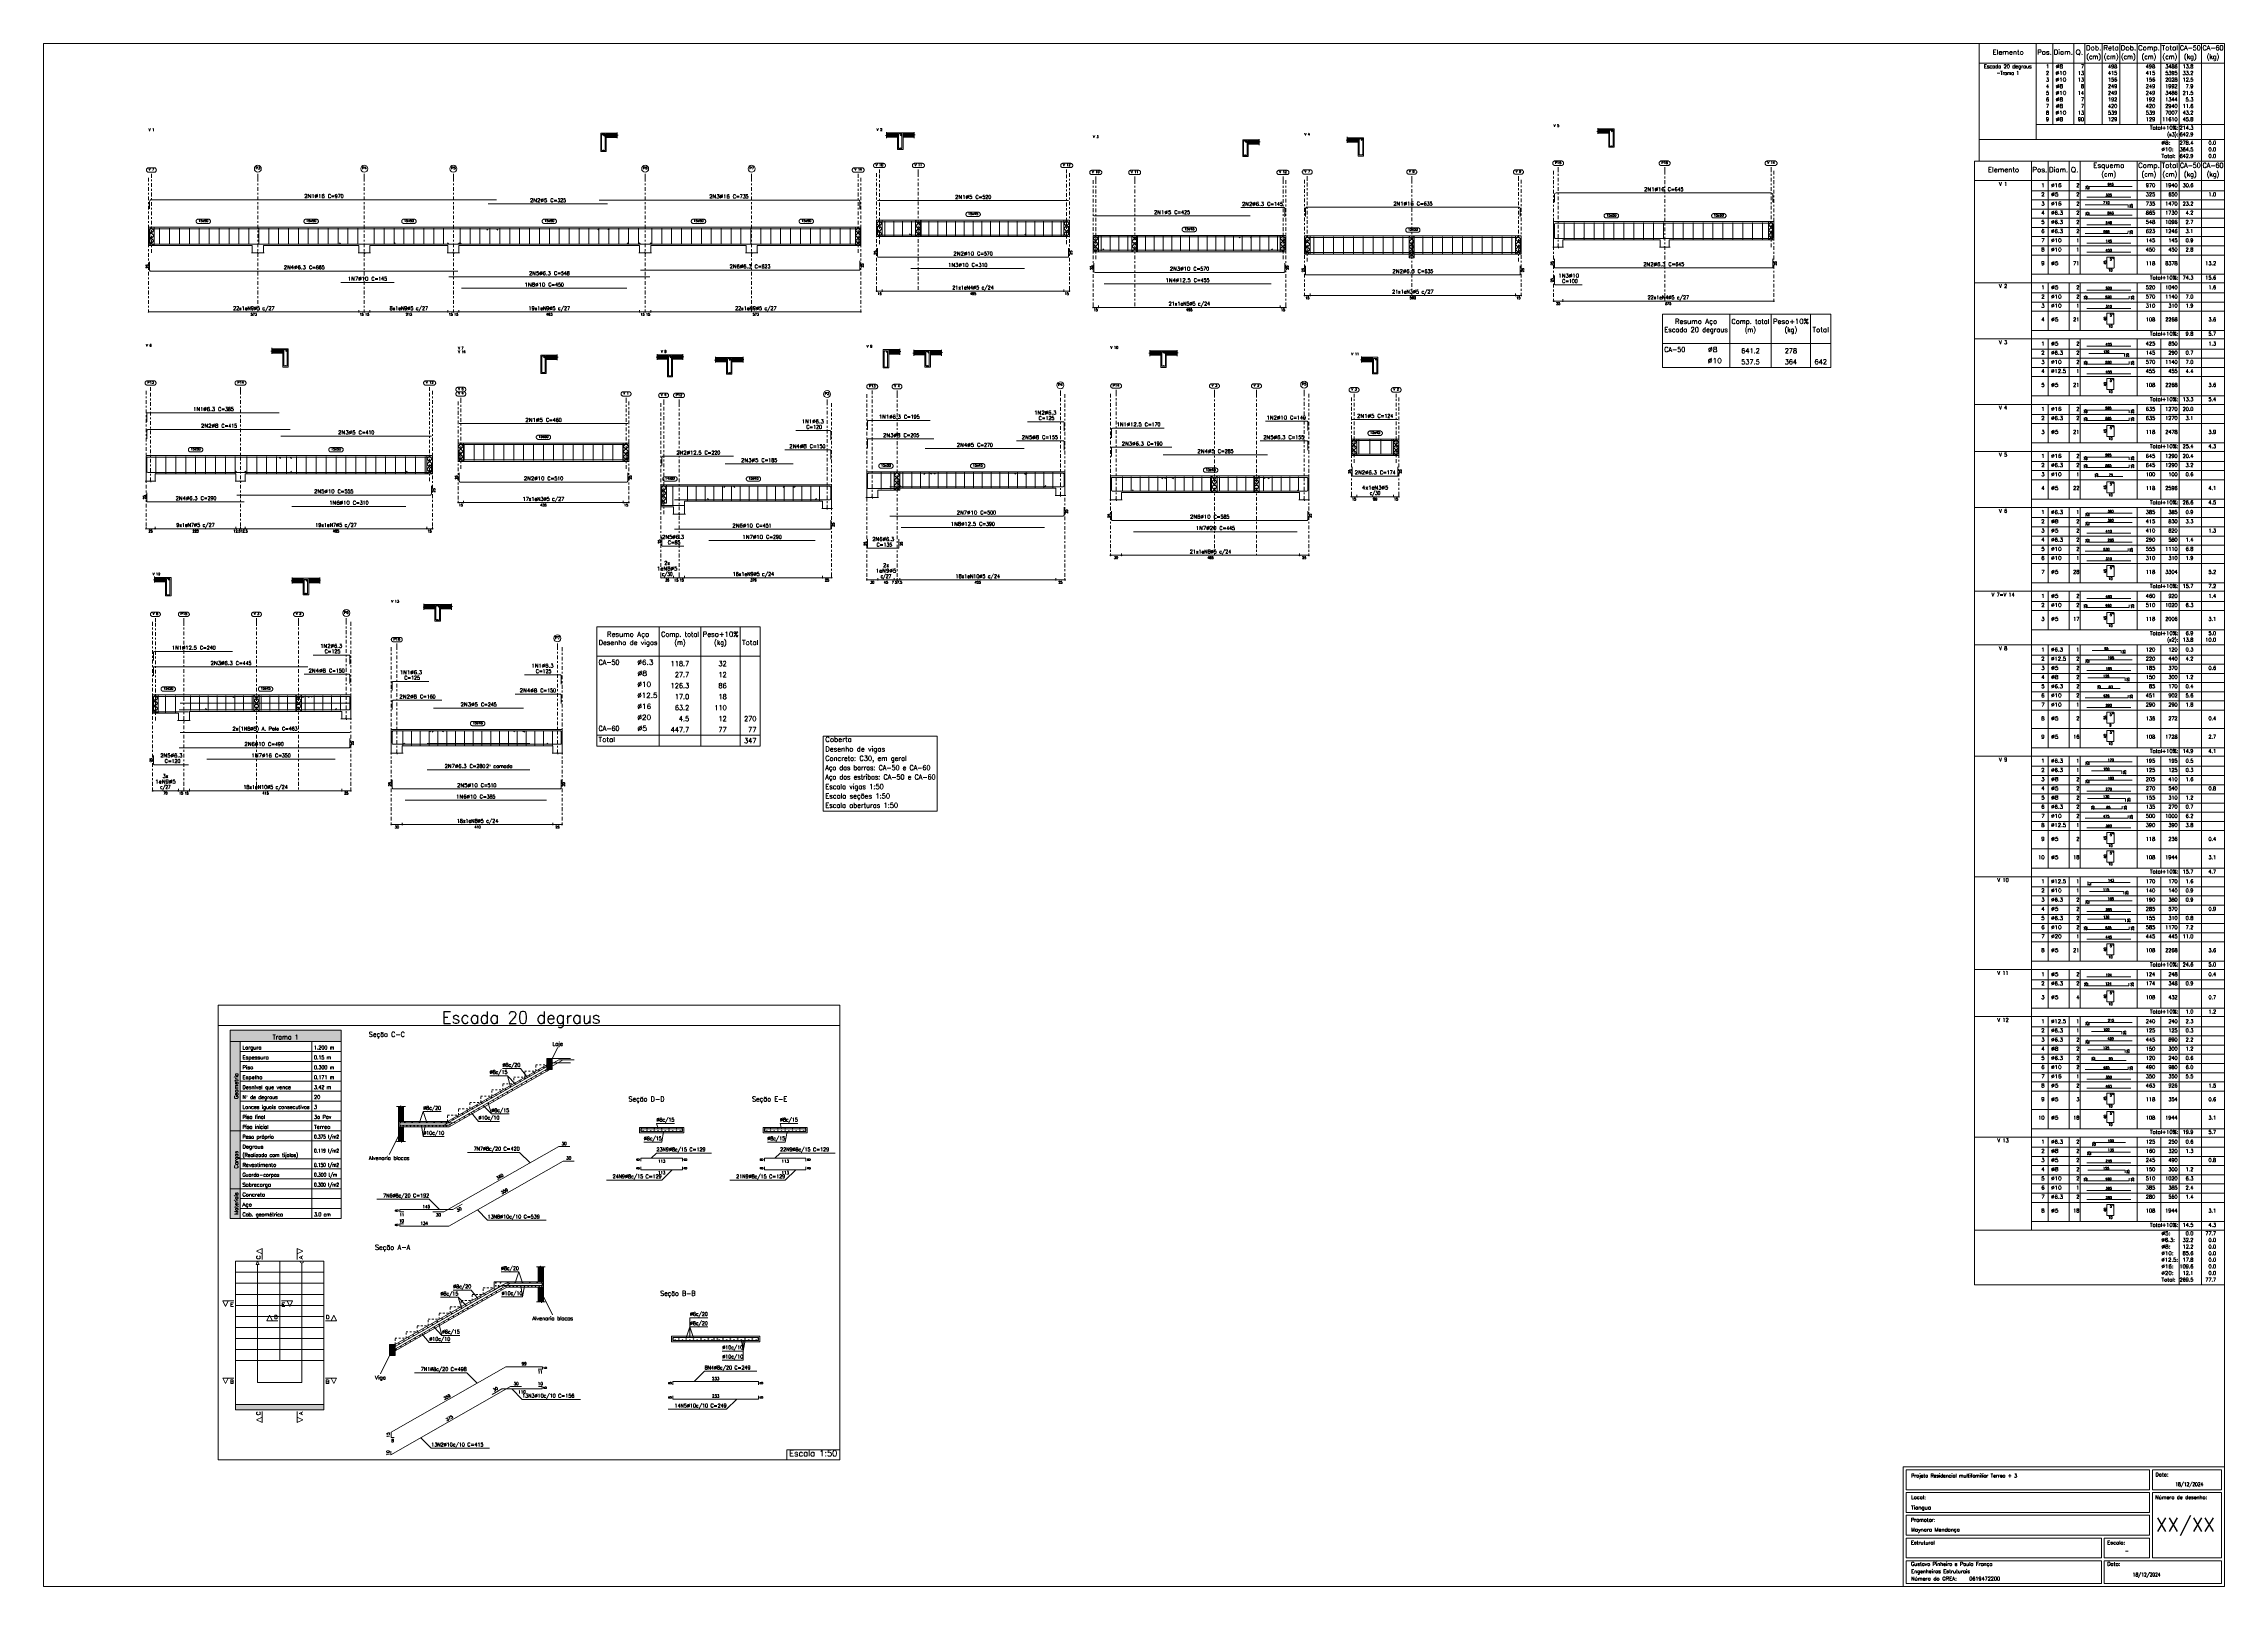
# Model space of a CAD drawing. Header units: millimetres. Extents: x 0 to 119, y 0 to 84.
import ezdxf
from ezdxf.enums import TextEntityAlignment as Align

# ---------------------------------------------------------------- set-up
doc = ezdxf.new("R2010")
doc.units = ezdxf.units.MM
doc.linetypes.add('CYPE_PUNTO', pattern=[0.075, 0, -0.075])
doc.linetypes.add('CYPE_RAYAPUNTO', pattern=[0.4125, 0.2025, -0.105, 0, -0.105])
for name, color, linetype, lineweight in [('ARM_LONGITUDINAL_Ø10', 103, 'Continuous', 9), ('ARM_LONGITUDINAL_Ø12_5', 51, 'Continuous', 9), ('ARM_LONGITUDINAL_Ø16', 212, 'Continuous', 9), ('ARM_LONGITUDINAL_Ø20', 30, 'Continuous', 9), ('ARM_LONGITUDINAL_Ø5', 151, 'Continuous', 9), ('ARM_LONGITUDINAL_Ø6_3', 32, 'Continuous', 9), ('ARM_LONGITUDINAL_Ø8', 32, 'Continuous', 9), ('ARM_TRANSVERSAL_Ø5', 151, 'Continuous', 9), ('CYPE', 7, 'Continuous', 0), ('DETALHES_TABELA', 7, 'Continuous', 9), ('ELE_ARM_TRANS_TXT_EST', 3, 'Continuous', 9), ('ELE_CONT_NOS', 122, 'Continuous', 9), ('ELE_CONT_VIG_CONCRETO', 2, 'Continuous', 9), ('ELE_COT_COT_ANCORAGENS', 3, 'Continuous', 0), ('ELE_COT_COT_EST', 3, 'Continuous', 0), ('ELE_COT_COT_LIN_APOIOS', 2, 'CYPE_RAYAPUNTO', 0), ('ELE_COT_TEXTOS_ESTRIBOS', 122, 'Continuous', 0), ('ELE_REF_COT_LIN_AUX_COTA', 2, 'CYPE_RAYAPUNTO', 9), ('ELE_REF_NOME_PORTICO', 3, 'Continuous', 9), ('ELE_REF_REF_NOME', 3, 'Continuous', 9), ('ELE_REF_REF_REFERENCIA', 3, 'Continuous', 9), ('ELE_REF_TEXTO_REF_NOME', 3, 'Continuous', 9), ('ELE_REF_TEXTO_REF_REFERENCIA', 3, 'Continuous', 9), ('ESC_BARRAS_ARMADURA_LONGITUDINAL', 4, 'Continuous', 15), ('ESC_BARRAS_ARMADURA_TRANSVERSAL', 4, 'Continuous', 15), ('ESC_CONTORNO_DA_ESCADA', 3, 'Continuous', 0), ('ESC_DEGRAU', 2, 'Continuous', 0), ('ESC_GEOMETRIA_APOIO', 2, 'Continuous', 0), ('ESC_LINHA_CENTRAL', 9, 'Continuous', 0), ('ESC_LINHA_DE_REFERENCIA_ARMADURA', 36, 'Continuous', 0), ('ESC_LINHAS_DA_TABELA', 6, 'Continuous', 0), ('ESC_QUADRO_DO_DETALHE', 7, 'Continuous', 9), ('ESC_SECOES', 4, 'Continuous', 0), ('ESC_TEXTO_APOIO', 3, 'Continuous', 0), ('ESC_TEXTO_ARMADURA_LONGITUDINAL', 3, 'Continuous', 9), ('ESC_TEXTO_ARMADURA_TRANSVERSAL', 3, 'Continuous', 9), ('ESC_TEXTOS_DA_TABELA', 2, 'Continuous', 0), ('ESC_TITULO_DO_QUADRO', 7, 'Continuous', 0), ('POR_ARM_LONG_ARM_TEXTOS', 3, 'Continuous', 9), ('POR_ARM_LONG_TXT_COMP', 3, 'Continuous', 9), ('POR_ARM_LONG_TXT_IND_LAYER_ARM_LONG', 3, 'Continuous', 9), ('QUAD_BORDA', 1, 'Continuous', 20), ('QUAD_LIMITES', 2, 'Continuous', 0), ('SEC_CONT_LAJES_CORTE', 8, 'Continuous', 9), ('SEC_CONT_VIG_CONCRETO_CORTE', 2, 'Continuous', 9), ('TAB_MED_LINHAS', 1, 'Continuous', 9), ('TAB_MED_TEXTOS', 1, 'Continuous', 9), ('TABELAS', 1, 'Continuous', 0), ('TEXTO_TABELAS', 1, 'Continuous', 0), ('TEXTOS_COTAS_DETALHES_TABELA', 1, 'Continuous', 0)]:
    doc.layers.add(name, color=color, linetype=linetype, lineweight=lineweight)
doc.styles.add('CYPETXT', font='', dxfattribs={"height": 0.2})
doc.styles.get('CYPETXT').set_extended_font_data('romans')

msp = doc.modelspace()

# ---------------------------------------------------------------- hatches: boundary and pattern name
at = {"layer": 'ESC_BARRAS_ARMADURA_TRANSVERSAL'}
h = msp.add_hatch(color=256, dxfattribs=at)
edge = h.paths.add_edge_path(flags=0)
edge.add_arc((25.7, 27.35), 0.02, 0, 360)
h = msp.add_hatch(color=256, dxfattribs=at)
edge = h.paths.add_edge_path(flags=0)
edge.add_arc((25.96, 27.5), 0.02, 0, 360)
h = msp.add_hatch(color=256, dxfattribs=at)
edge = h.paths.add_edge_path(flags=0)
edge.add_arc((26.04, 27.35), 0.02, 0, 360)
h = msp.add_hatch(color=256, dxfattribs=at)
edge = h.paths.add_edge_path(flags=0)
edge.add_arc((26.22, 27.65), 0.02, 0, 360)
h = msp.add_hatch(color=256, dxfattribs=at)
edge = h.paths.add_edge_path(flags=0)
edge.add_arc((26.3, 27.5), 0.02, 0, 360)
h = msp.add_hatch(color=256, dxfattribs=at)
edge = h.paths.add_edge_path(flags=0)
edge.add_arc((26.48, 27.79), 0.02, 0, 360)
h = msp.add_hatch(color=256, dxfattribs=at)
edge = h.paths.add_edge_path(flags=0)
edge.add_arc((26.56, 27.65), 0.02, 0, 360)
h = msp.add_hatch(color=256, dxfattribs=at)
edge = h.paths.add_edge_path(flags=0)
edge.add_arc((26.74, 27.94), 0.02, 0, 360)
h = msp.add_hatch(color=256, dxfattribs=at)
edge = h.paths.add_edge_path(flags=0)
edge.add_arc((26.82, 27.8), 0.02, 0, 360)
h = msp.add_hatch(color=256, dxfattribs=at)
edge = h.paths.add_edge_path(flags=0)
edge.add_arc((27, 28.09), 0.02, 0, 360)
h = msp.add_hatch(color=256, dxfattribs=at)
edge = h.paths.add_edge_path(flags=0)
edge.add_arc((27.09, 27.95), 0.02, 0, 360)
h = msp.add_hatch(color=256, dxfattribs=at)
edge = h.paths.add_edge_path(flags=0)
edge.add_arc((27.26, 28.24), 0.02, 0, 360)
h = msp.add_hatch(color=256, dxfattribs=at)
edge = h.paths.add_edge_path(flags=0)
edge.add_arc((27.35, 28.1), 0.02, 0, 360)
h = msp.add_hatch(color=256, dxfattribs=at)
edge = h.paths.add_edge_path(flags=0)
edge.add_arc((27.4, 28.32), 0.02, 0, 360)
h = msp.add_hatch(color=256, dxfattribs=at)
edge = h.paths.add_edge_path(flags=0)
edge.add_arc((23.62, 26.16), 0.02, 0, 360)
h = msp.add_hatch(color=256, dxfattribs=at)
edge = h.paths.add_edge_path(flags=0)
edge.add_arc((23.88, 26.31), 0.02, 0, 360)
h = msp.add_hatch(color=256, dxfattribs=at)
edge = h.paths.add_edge_path(flags=0)
edge.add_arc((23.96, 26.17), 0.02, 0, 360)
h = msp.add_hatch(color=256, dxfattribs=at)
edge = h.paths.add_edge_path(flags=0)
edge.add_arc((24.14, 26.46), 0.02, 0, 360)
h = msp.add_hatch(color=256, dxfattribs=at)
edge = h.paths.add_edge_path(flags=0)
edge.add_arc((24.22, 26.31), 0.02, 0, 360)
h = msp.add_hatch(color=256, dxfattribs=at)
edge = h.paths.add_edge_path(flags=0)
edge.add_arc((24.4, 26.61), 0.02, 0, 360)
h = msp.add_hatch(color=256, dxfattribs=at)
edge = h.paths.add_edge_path(flags=0)
edge.add_arc((24.48, 26.46), 0.02, 0, 360)
h = msp.add_hatch(color=256, dxfattribs=at)
edge = h.paths.add_edge_path(flags=0)
edge.add_arc((24.66, 26.75), 0.02, 0, 360)
h = msp.add_hatch(color=256, dxfattribs=at)
edge = h.paths.add_edge_path(flags=0)
edge.add_arc((24.74, 26.61), 0.02, 0, 360)
h = msp.add_hatch(color=256, dxfattribs=at)
edge = h.paths.add_edge_path(flags=0)
edge.add_arc((24.92, 26.9), 0.02, 0, 360)
h = msp.add_hatch(color=256, dxfattribs=at)
edge = h.paths.add_edge_path(flags=0)
edge.add_arc((25, 26.76), 0.02, 0, 360)
h = msp.add_hatch(color=256, dxfattribs=at)
edge = h.paths.add_edge_path(flags=0)
edge.add_arc((25.18, 27.05), 0.02, 0, 360)
h = msp.add_hatch(color=256, dxfattribs=at)
edge = h.paths.add_edge_path(flags=0)
edge.add_arc((25.26, 26.91), 0.02, 0, 360)
h = msp.add_hatch(color=256, dxfattribs=at)
edge = h.paths.add_edge_path(flags=0)
edge.add_arc((25.44, 27.2), 0.02, 0, 360)
h = msp.add_hatch(color=256, dxfattribs=at)
edge = h.paths.add_edge_path(flags=0)
edge.add_arc((25.52, 27.06), 0.02, 0, 360)
h = msp.add_hatch(color=256, dxfattribs=at)
edge = h.paths.add_edge_path(flags=0)
edge.add_arc((25.78, 27.21), 0.02, 0, 360)
h = msp.add_hatch(color=256, dxfattribs=at)
edge = h.paths.add_edge_path(flags=0)
edge.add_arc((19.42, 25.25), 0.02, 0, 360)
h = msp.add_hatch(color=256, dxfattribs=at)
edge = h.paths.add_edge_path(flags=0)
edge.add_arc((19.42, 25.09), 0.02, 0, 360)
h = msp.add_hatch(color=256, dxfattribs=at)
edge = h.paths.add_edge_path(flags=0)
edge.add_arc((19.58, 25.09), 0.02, 0, 360)
h = msp.add_hatch(color=256, dxfattribs=at)
edge = h.paths.add_edge_path(flags=0)
edge.add_arc((19.68, 25.25), 0.02, 0, 360)
h = msp.add_hatch(color=256, dxfattribs=at)
edge = h.paths.add_edge_path(flags=0)
edge.add_arc((19.78, 25.09), 0.02, 0, 360)
h = msp.add_hatch(color=256, dxfattribs=at)
edge = h.paths.add_edge_path(flags=0)
edge.add_arc((19.98, 25.09), 0.02, 0, 360)
h = msp.add_hatch(color=256, dxfattribs=at)
edge = h.paths.add_edge_path(flags=0)
edge.add_arc((20.08, 25.25), 0.02, 0, 360)
h = msp.add_hatch(color=256, dxfattribs=at)
edge = h.paths.add_edge_path(flags=0)
edge.add_arc((20.18, 25.09), 0.02, 0, 360)
h = msp.add_hatch(color=256, dxfattribs=at)
edge = h.paths.add_edge_path(flags=0)
edge.add_arc((20.38, 25.09), 0.02, 0, 360)
h = msp.add_hatch(color=256, dxfattribs=at)
edge = h.paths.add_edge_path(flags=0)
edge.add_arc((20.48, 25.25), 0.02, 0, 360)
h = msp.add_hatch(color=256, dxfattribs=at)
edge = h.paths.add_edge_path(flags=0)
edge.add_arc((20.58, 25.09), 0.02, 0, 360)
h = msp.add_hatch(color=256, dxfattribs=at)
edge = h.paths.add_edge_path(flags=0)
edge.add_arc((20.78, 25.09), 0.02, 0, 360)
h = msp.add_hatch(color=256, dxfattribs=at)
edge = h.paths.add_edge_path(flags=0)
edge.add_arc((20.88, 25.25), 0.02, 0, 360)
h = msp.add_hatch(color=256, dxfattribs=at)
edge = h.paths.add_edge_path(flags=0)
edge.add_arc((20.98, 25.09), 0.02, 0, 360)
h = msp.add_hatch(color=256, dxfattribs=at)
edge = h.paths.add_edge_path(flags=0)
edge.add_arc((21.18, 25.09), 0.02, 0, 360)
h = msp.add_hatch(color=256, dxfattribs=at)
edge = h.paths.add_edge_path(flags=0)
edge.add_arc((21.28, 25.25), 0.02, 0, 360)
h = msp.add_hatch(color=256, dxfattribs=at)
edge = h.paths.add_edge_path(flags=0)
edge.add_arc((21.38, 25.09), 0.02, 0, 360)
h = msp.add_hatch(color=256, dxfattribs=at)
edge = h.paths.add_edge_path(flags=0)
edge.add_arc((21.58, 25.09), 0.02, 0, 360)
h = msp.add_hatch(color=256, dxfattribs=at)
edge = h.paths.add_edge_path(flags=0)
edge.add_arc((21.68, 25.25), 0.02, 0, 360)
h = msp.add_hatch(color=256, dxfattribs=at)
edge = h.paths.add_edge_path(flags=0)
edge.add_arc((21.78, 25.09), 0.02, 0, 360)
h = msp.add_hatch(color=256, dxfattribs=at)
edge = h.paths.add_edge_path(flags=0)
edge.add_arc((21.94, 25.25), 0.02, 0, 360)
h = msp.add_hatch(color=256, dxfattribs=at)
edge = h.paths.add_edge_path(flags=0)
edge.add_arc((21.94, 25.09), 0.02, 0, 360)
h = msp.add_hatch(color=256, dxfattribs=at)
edge = h.paths.add_edge_path(flags=0)
edge.add_arc((22.05, 25.27), 0.02, 0, 360)
h = msp.add_hatch(color=256, dxfattribs=at)
edge = h.paths.add_edge_path(flags=0)
edge.add_arc((22.13, 25.13), 0.02, 0, 360)
h = msp.add_hatch(color=256, dxfattribs=at)
edge = h.paths.add_edge_path(flags=0)
edge.add_arc((22.31, 25.42), 0.02, 0, 360)
h = msp.add_hatch(color=256, dxfattribs=at)
edge = h.paths.add_edge_path(flags=0)
edge.add_arc((22.39, 25.27), 0.02, 0, 360)
h = msp.add_hatch(color=256, dxfattribs=at)
edge = h.paths.add_edge_path(flags=0)
edge.add_arc((22.57, 25.57), 0.02, 0, 360)
h = msp.add_hatch(color=256, dxfattribs=at)
edge = h.paths.add_edge_path(flags=0)
edge.add_arc((22.65, 25.42), 0.02, 0, 360)
h = msp.add_hatch(color=256, dxfattribs=at)
edge = h.paths.add_edge_path(flags=0)
edge.add_arc((22.83, 25.71), 0.02, 0, 360)
h = msp.add_hatch(color=256, dxfattribs=at)
edge = h.paths.add_edge_path(flags=0)
edge.add_arc((22.92, 25.57), 0.02, 0, 360)
h = msp.add_hatch(color=256, dxfattribs=at)
edge = h.paths.add_edge_path(flags=0)
edge.add_arc((23.09, 25.86), 0.02, 0, 360)
h = msp.add_hatch(color=256, dxfattribs=at)
edge = h.paths.add_edge_path(flags=0)
edge.add_arc((23.18, 25.72), 0.02, 0, 360)
h = msp.add_hatch(color=256, dxfattribs=at)
edge = h.paths.add_edge_path(flags=0)
edge.add_arc((23.36, 26.01), 0.02, 0, 360)
h = msp.add_hatch(color=256, dxfattribs=at)
edge = h.paths.add_edge_path(flags=0)
edge.add_arc((23.44, 25.87), 0.02, 0, 360)
h = msp.add_hatch(color=256, dxfattribs=at)
edge = h.paths.add_edge_path(flags=0)
edge.add_arc((23.7, 26.02), 0.02, 0, 360)
h = msp.add_hatch(color=256, dxfattribs=at)
edge = h.paths.add_edge_path(flags=0)
edge.add_arc((32.56, 24.91), 0.02, 0, 360)
h = msp.add_hatch(color=256, dxfattribs=at)
edge = h.paths.add_edge_path(flags=0)
edge.add_arc((32.56, 24.78), 0.02, 0, 360)
h = msp.add_hatch(color=256, dxfattribs=at)
edge = h.paths.add_edge_path(flags=0)
edge.add_arc((32.67, 24.78), 0.02, 0, 360)
h = msp.add_hatch(color=256, dxfattribs=at)
edge = h.paths.add_edge_path(flags=0)
edge.add_arc((32.87, 24.91), 0.02, 0, 360)
h = msp.add_hatch(color=256, dxfattribs=at)
edge = h.paths.add_edge_path(flags=0)
edge.add_arc((32.87, 24.78), 0.02, 0, 360)
h = msp.add_hatch(color=256, dxfattribs=at)
edge = h.paths.add_edge_path(flags=0)
edge.add_arc((33.07, 24.78), 0.02, 0, 360)
h = msp.add_hatch(color=256, dxfattribs=at)
edge = h.paths.add_edge_path(flags=0)
edge.add_arc((33.27, 24.91), 0.02, 0, 360)
h = msp.add_hatch(color=256, dxfattribs=at)
edge = h.paths.add_edge_path(flags=0)
edge.add_arc((33.27, 24.78), 0.02, 0, 360)
h = msp.add_hatch(color=256, dxfattribs=at)
edge = h.paths.add_edge_path(flags=0)
edge.add_arc((33.47, 24.78), 0.02, 0, 360)
h = msp.add_hatch(color=256, dxfattribs=at)
edge = h.paths.add_edge_path(flags=0)
edge.add_arc((33.67, 24.91), 0.02, 0, 360)
h = msp.add_hatch(color=256, dxfattribs=at)
edge = h.paths.add_edge_path(flags=0)
edge.add_arc((33.67, 24.78), 0.02, 0, 360)
h = msp.add_hatch(color=256, dxfattribs=at)
edge = h.paths.add_edge_path(flags=0)
edge.add_arc((33.87, 24.78), 0.02, 0, 360)
h = msp.add_hatch(color=256, dxfattribs=at)
edge = h.paths.add_edge_path(flags=0)
edge.add_arc((34.07, 24.91), 0.02, 0, 360)
h = msp.add_hatch(color=256, dxfattribs=at)
edge = h.paths.add_edge_path(flags=0)
edge.add_arc((34.07, 24.78), 0.02, 0, 360)
h = msp.add_hatch(color=256, dxfattribs=at)
edge = h.paths.add_edge_path(flags=0)
edge.add_arc((34.27, 24.78), 0.02, 0, 360)
h = msp.add_hatch(color=256, dxfattribs=at)
edge = h.paths.add_edge_path(flags=0)
edge.add_arc((34.47, 24.91), 0.02, 0, 360)
h = msp.add_hatch(color=256, dxfattribs=at)
edge = h.paths.add_edge_path(flags=0)
edge.add_arc((34.47, 24.78), 0.02, 0, 360)
h = msp.add_hatch(color=256, dxfattribs=at)
edge = h.paths.add_edge_path(flags=0)
edge.add_arc((34.67, 24.78), 0.02, 0, 360)
h = msp.add_hatch(color=256, dxfattribs=at)
edge = h.paths.add_edge_path(flags=0)
edge.add_arc((34.78, 24.91), 0.02, 0, 360)
h = msp.add_hatch(color=256, dxfattribs=at)
edge = h.paths.add_edge_path(flags=0)
edge.add_arc((34.78, 24.78), 0.02, 0, 360)
h = msp.add_hatch(color=256, dxfattribs=at)
edge = h.paths.add_edge_path(flags=0)
edge.add_arc((39.29, 24.91), 0.02, 0, 360)
h = msp.add_hatch(color=256, dxfattribs=at)
edge = h.paths.add_edge_path(flags=0)
edge.add_arc((39.29, 24.78), 0.02, 0, 360)
h = msp.add_hatch(color=256, dxfattribs=at)
edge = h.paths.add_edge_path(flags=0)
edge.add_arc((39.4, 24.78), 0.02, 0, 360)
h = msp.add_hatch(color=256, dxfattribs=at)
edge = h.paths.add_edge_path(flags=0)
edge.add_arc((39.6, 24.91), 0.02, 0, 360)
h = msp.add_hatch(color=256, dxfattribs=at)
edge = h.paths.add_edge_path(flags=0)
edge.add_arc((39.6, 24.78), 0.02, 0, 360)
h = msp.add_hatch(color=256, dxfattribs=at)
edge = h.paths.add_edge_path(flags=0)
edge.add_arc((39.8, 24.78), 0.02, 0, 360)
h = msp.add_hatch(color=256, dxfattribs=at)
edge = h.paths.add_edge_path(flags=0)
edge.add_arc((40, 24.91), 0.02, 0, 360)
h = msp.add_hatch(color=256, dxfattribs=at)
edge = h.paths.add_edge_path(flags=0)
edge.add_arc((40, 24.78), 0.02, 0, 360)
h = msp.add_hatch(color=256, dxfattribs=at)
edge = h.paths.add_edge_path(flags=0)
edge.add_arc((40.2, 24.78), 0.02, 0, 360)
h = msp.add_hatch(color=256, dxfattribs=at)
edge = h.paths.add_edge_path(flags=0)
edge.add_arc((40.4, 24.91), 0.02, 0, 360)
h = msp.add_hatch(color=256, dxfattribs=at)
edge = h.paths.add_edge_path(flags=0)
edge.add_arc((40.4, 24.78), 0.02, 0, 360)
h = msp.add_hatch(color=256, dxfattribs=at)
edge = h.paths.add_edge_path(flags=0)
edge.add_arc((40.6, 24.78), 0.02, 0, 360)
h = msp.add_hatch(color=256, dxfattribs=at)
edge = h.paths.add_edge_path(flags=0)
edge.add_arc((40.8, 24.91), 0.02, 0, 360)
h = msp.add_hatch(color=256, dxfattribs=at)
edge = h.paths.add_edge_path(flags=0)
edge.add_arc((40.8, 24.78), 0.02, 0, 360)
h = msp.add_hatch(color=256, dxfattribs=at)
edge = h.paths.add_edge_path(flags=0)
edge.add_arc((41, 24.78), 0.02, 0, 360)
h = msp.add_hatch(color=256, dxfattribs=at)
edge = h.paths.add_edge_path(flags=0)
edge.add_arc((41.2, 24.91), 0.02, 0, 360)
h = msp.add_hatch(color=256, dxfattribs=at)
edge = h.paths.add_edge_path(flags=0)
edge.add_arc((41.2, 24.78), 0.02, 0, 360)
h = msp.add_hatch(color=256, dxfattribs=at)
edge = h.paths.add_edge_path(flags=0)
edge.add_arc((41.4, 24.78), 0.02, 0, 360)
h = msp.add_hatch(color=256, dxfattribs=at)
edge = h.paths.add_edge_path(flags=0)
edge.add_arc((41.51, 24.91), 0.02, 0, 360)
h = msp.add_hatch(color=256, dxfattribs=at)
edge = h.paths.add_edge_path(flags=0)
edge.add_arc((41.51, 24.78), 0.02, 0, 360)
h = msp.add_hatch(color=256, dxfattribs=at)
edge = h.paths.add_edge_path(flags=0)
edge.add_arc((23.28, 15.44), 0.02, 0, 360)
h = msp.add_hatch(color=256, dxfattribs=at)
edge = h.paths.add_edge_path(flags=0)
edge.add_arc((23.54, 15.59), 0.02, 0, 360)
h = msp.add_hatch(color=256, dxfattribs=at)
edge = h.paths.add_edge_path(flags=0)
edge.add_arc((23.62, 15.45), 0.02, 0, 360)
h = msp.add_hatch(color=256, dxfattribs=at)
edge = h.paths.add_edge_path(flags=0)
edge.add_arc((23.8, 15.74), 0.02, 0, 360)
h = msp.add_hatch(color=256, dxfattribs=at)
edge = h.paths.add_edge_path(flags=0)
edge.add_arc((23.88, 15.59), 0.02, 0, 360)
h = msp.add_hatch(color=256, dxfattribs=at)
edge = h.paths.add_edge_path(flags=0)
edge.add_arc((24.06, 15.89), 0.02, 0, 360)
h = msp.add_hatch(color=256, dxfattribs=at)
edge = h.paths.add_edge_path(flags=0)
edge.add_arc((24.14, 15.74), 0.02, 0, 360)
h = msp.add_hatch(color=256, dxfattribs=at)
edge = h.paths.add_edge_path(flags=0)
edge.add_arc((24.32, 16.03), 0.02, 0, 360)
h = msp.add_hatch(color=256, dxfattribs=at)
edge = h.paths.add_edge_path(flags=0)
edge.add_arc((24.4, 15.89), 0.02, 0, 360)
h = msp.add_hatch(color=256, dxfattribs=at)
edge = h.paths.add_edge_path(flags=0)
edge.add_arc((24.58, 16.18), 0.02, 0, 360)
h = msp.add_hatch(color=256, dxfattribs=at)
edge = h.paths.add_edge_path(flags=0)
edge.add_arc((24.64, 16.52), 0.02, 0, 360)
h = msp.add_hatch(color=256, dxfattribs=at)
edge = h.paths.add_edge_path(flags=0)
edge.add_arc((24.64, 16.36), 0.02, 0, 360)
h = msp.add_hatch(color=256, dxfattribs=at)
edge = h.paths.add_edge_path(flags=0)
edge.add_arc((24.66, 16.04), 0.02, 0, 360)
h = msp.add_hatch(color=256, dxfattribs=at)
edge = h.paths.add_edge_path(flags=0)
edge.add_arc((24.79, 16.36), 0.02, 0, 360)
h = msp.add_hatch(color=256, dxfattribs=at)
edge = h.paths.add_edge_path(flags=0)
edge.add_arc((24.81, 16.31), 0.02, 0, 360)
h = msp.add_hatch(color=256, dxfattribs=at)
edge = h.paths.add_edge_path(flags=0)
edge.add_arc((24.89, 16.52), 0.02, 0, 360)
h = msp.add_hatch(color=256, dxfattribs=at)
edge = h.paths.add_edge_path(flags=0)
edge.add_arc((24.92, 16.19), 0.02, 0, 360)
h = msp.add_hatch(color=256, dxfattribs=at)
edge = h.paths.add_edge_path(flags=0)
edge.add_arc((24.99, 16.36), 0.02, 0, 360)
h = msp.add_hatch(color=256, dxfattribs=at)
edge = h.paths.add_edge_path(flags=0)
edge.add_arc((25.18, 16.34), 0.02, 0, 360)
h = msp.add_hatch(color=256, dxfattribs=at)
edge = h.paths.add_edge_path(flags=0)
edge.add_arc((25.19, 16.36), 0.02, 0, 360)
h = msp.add_hatch(color=256, dxfattribs=at)
edge = h.paths.add_edge_path(flags=0)
edge.add_arc((25.29, 16.52), 0.02, 0, 360)
h = msp.add_hatch(color=256, dxfattribs=at)
edge = h.paths.add_edge_path(flags=0)
edge.add_arc((25.39, 16.36), 0.02, 0, 360)
h = msp.add_hatch(color=256, dxfattribs=at)
edge = h.paths.add_edge_path(flags=0)
edge.add_arc((25.59, 16.36), 0.02, 0, 360)
h = msp.add_hatch(color=256, dxfattribs=at)
edge = h.paths.add_edge_path(flags=0)
edge.add_arc((25.69, 16.52), 0.02, 0, 360)
h = msp.add_hatch(color=256, dxfattribs=at)
edge = h.paths.add_edge_path(flags=0)
edge.add_arc((25.79, 16.36), 0.02, 0, 360)
h = msp.add_hatch(color=256, dxfattribs=at)
edge = h.paths.add_edge_path(flags=0)
edge.add_arc((25.99, 16.36), 0.02, 0, 360)
h = msp.add_hatch(color=256, dxfattribs=at)
edge = h.paths.add_edge_path(flags=0)
edge.add_arc((26.09, 16.52), 0.02, 0, 360)
h = msp.add_hatch(color=256, dxfattribs=at)
edge = h.paths.add_edge_path(flags=0)
edge.add_arc((26.19, 16.36), 0.02, 0, 360)
h = msp.add_hatch(color=256, dxfattribs=at)
edge = h.paths.add_edge_path(flags=0)
edge.add_arc((26.39, 16.36), 0.02, 0, 360)
h = msp.add_hatch(color=256, dxfattribs=at)
edge = h.paths.add_edge_path(flags=0)
edge.add_arc((26.49, 16.52), 0.02, 0, 360)
h = msp.add_hatch(color=256, dxfattribs=at)
edge = h.paths.add_edge_path(flags=0)
edge.add_arc((26.59, 16.36), 0.02, 0, 360)
h = msp.add_hatch(color=256, dxfattribs=at)
edge = h.paths.add_edge_path(flags=0)
edge.add_arc((26.79, 16.36), 0.02, 0, 360)
h = msp.add_hatch(color=256, dxfattribs=at)
edge = h.paths.add_edge_path(flags=0)
edge.add_arc((26.89, 16.52), 0.02, 0, 360)
h = msp.add_hatch(color=256, dxfattribs=at)
edge = h.paths.add_edge_path(flags=0)
edge.add_arc((26.99, 16.36), 0.02, 0, 360)
h = msp.add_hatch(color=256, dxfattribs=at)
edge = h.paths.add_edge_path(flags=0)
edge.add_arc((27.14, 16.52), 0.02, 0, 360)
h = msp.add_hatch(color=256, dxfattribs=at)
edge = h.paths.add_edge_path(flags=0)
edge.add_arc((27.14, 16.36), 0.02, 0, 360)
h = msp.add_hatch(color=256, dxfattribs=at)
edge = h.paths.add_edge_path(flags=0)
edge.add_arc((21.19, 14.25), 0.02, 0, 360)
h = msp.add_hatch(color=256, dxfattribs=at)
edge = h.paths.add_edge_path(flags=0)
edge.add_arc((21.45, 14.4), 0.02, 0, 360)
h = msp.add_hatch(color=256, dxfattribs=at)
edge = h.paths.add_edge_path(flags=0)
edge.add_arc((21.54, 14.26), 0.02, 0, 360)
h = msp.add_hatch(color=256, dxfattribs=at)
edge = h.paths.add_edge_path(flags=0)
edge.add_arc((21.72, 14.55), 0.02, 0, 360)
h = msp.add_hatch(color=256, dxfattribs=at)
edge = h.paths.add_edge_path(flags=0)
edge.add_arc((21.8, 14.41), 0.02, 0, 360)
h = msp.add_hatch(color=256, dxfattribs=at)
edge = h.paths.add_edge_path(flags=0)
edge.add_arc((21.98, 14.7), 0.02, 0, 360)
h = msp.add_hatch(color=256, dxfattribs=at)
edge = h.paths.add_edge_path(flags=0)
edge.add_arc((22.06, 14.55), 0.02, 0, 360)
h = msp.add_hatch(color=256, dxfattribs=at)
edge = h.paths.add_edge_path(flags=0)
edge.add_arc((22.24, 14.85), 0.02, 0, 360)
h = msp.add_hatch(color=256, dxfattribs=at)
edge = h.paths.add_edge_path(flags=0)
edge.add_arc((22.32, 14.7), 0.02, 0, 360)
h = msp.add_hatch(color=256, dxfattribs=at)
edge = h.paths.add_edge_path(flags=0)
edge.add_arc((22.5, 14.99), 0.02, 0, 360)
h = msp.add_hatch(color=256, dxfattribs=at)
edge = h.paths.add_edge_path(flags=0)
edge.add_arc((22.58, 14.85), 0.02, 0, 360)
h = msp.add_hatch(color=256, dxfattribs=at)
edge = h.paths.add_edge_path(flags=0)
edge.add_arc((22.76, 15.14), 0.02, 0, 360)
h = msp.add_hatch(color=256, dxfattribs=at)
edge = h.paths.add_edge_path(flags=0)
edge.add_arc((22.84, 15), 0.02, 0, 360)
h = msp.add_hatch(color=256, dxfattribs=at)
edge = h.paths.add_edge_path(flags=0)
edge.add_arc((23.02, 15.29), 0.02, 0, 360)
h = msp.add_hatch(color=256, dxfattribs=at)
edge = h.paths.add_edge_path(flags=0)
edge.add_arc((23.1, 15.15), 0.02, 0, 360)
h = msp.add_hatch(color=256, dxfattribs=at)
edge = h.paths.add_edge_path(flags=0)
edge.add_arc((23.36, 15.3), 0.02, 0, 360)
h = msp.add_hatch(color=256, dxfattribs=at)
edge = h.paths.add_edge_path(flags=0)
edge.add_arc((19.16, 13.09), 0.02, 0, 360)
h = msp.add_hatch(color=256, dxfattribs=at)
edge = h.paths.add_edge_path(flags=0)
edge.add_arc((19.37, 13.21), 0.02, 0, 360)
h = msp.add_hatch(color=256, dxfattribs=at)
edge = h.paths.add_edge_path(flags=0)
edge.add_arc((19.45, 13.07), 0.02, 0, 360)
h = msp.add_hatch(color=256, dxfattribs=at)
edge = h.paths.add_edge_path(flags=0)
edge.add_arc((19.63, 13.36), 0.02, 0, 360)
h = msp.add_hatch(color=256, dxfattribs=at)
edge = h.paths.add_edge_path(flags=0)
edge.add_arc((19.71, 13.22), 0.02, 0, 360)
h = msp.add_hatch(color=256, dxfattribs=at)
edge = h.paths.add_edge_path(flags=0)
edge.add_arc((19.89, 13.51), 0.02, 0, 360)
h = msp.add_hatch(color=256, dxfattribs=at)
edge = h.paths.add_edge_path(flags=0)
edge.add_arc((19.97, 13.37), 0.02, 0, 360)
h = msp.add_hatch(color=256, dxfattribs=at)
edge = h.paths.add_edge_path(flags=0)
edge.add_arc((20.15, 13.66), 0.02, 0, 360)
h = msp.add_hatch(color=256, dxfattribs=at)
edge = h.paths.add_edge_path(flags=0)
edge.add_arc((20.23, 13.51), 0.02, 0, 360)
h = msp.add_hatch(color=256, dxfattribs=at)
edge = h.paths.add_edge_path(flags=0)
edge.add_arc((20.41, 13.81), 0.02, 0, 360)
h = msp.add_hatch(color=256, dxfattribs=at)
edge = h.paths.add_edge_path(flags=0)
edge.add_arc((20.49, 13.66), 0.02, 0, 360)
h = msp.add_hatch(color=256, dxfattribs=at)
edge = h.paths.add_edge_path(flags=0)
edge.add_arc((20.67, 13.95), 0.02, 0, 360)
h = msp.add_hatch(color=256, dxfattribs=at)
edge = h.paths.add_edge_path(flags=0)
edge.add_arc((20.75, 13.81), 0.02, 0, 360)
h = msp.add_hatch(color=256, dxfattribs=at)
edge = h.paths.add_edge_path(flags=0)
edge.add_arc((20.93, 14.1), 0.02, 0, 360)
h = msp.add_hatch(color=256, dxfattribs=at)
edge = h.paths.add_edge_path(flags=0)
edge.add_arc((21.01, 13.96), 0.02, 0, 360)
h = msp.add_hatch(color=256, dxfattribs=at)
edge = h.paths.add_edge_path(flags=0)
edge.add_arc((21.27, 14.11), 0.02, 0, 360)
h = msp.add_hatch(color=256, dxfattribs=at)
edge = h.paths.add_edge_path(flags=0)
edge.add_arc((34.3, 13.53), 0.02, 0, 360)
h = msp.add_hatch(color=256, dxfattribs=at)
edge = h.paths.add_edge_path(flags=0)
edge.add_arc((34.3, 13.41), 0.02, 0, 360)
h = msp.add_hatch(color=256, dxfattribs=at)
edge = h.paths.add_edge_path(flags=0)
edge.add_arc((34.41, 13.41), 0.02, 0, 360)
h = msp.add_hatch(color=256, dxfattribs=at)
edge = h.paths.add_edge_path(flags=0)
edge.add_arc((34.61, 13.53), 0.02, 0, 360)
h = msp.add_hatch(color=256, dxfattribs=at)
edge = h.paths.add_edge_path(flags=0)
edge.add_arc((34.61, 13.41), 0.02, 0, 360)
h = msp.add_hatch(color=256, dxfattribs=at)
edge = h.paths.add_edge_path(flags=0)
edge.add_arc((34.81, 13.41), 0.02, 0, 360)
h = msp.add_hatch(color=256, dxfattribs=at)
edge = h.paths.add_edge_path(flags=0)
edge.add_arc((35.01, 13.53), 0.02, 0, 360)
h = msp.add_hatch(color=256, dxfattribs=at)
edge = h.paths.add_edge_path(flags=0)
edge.add_arc((35.01, 13.41), 0.02, 0, 360)
h = msp.add_hatch(color=256, dxfattribs=at)
edge = h.paths.add_edge_path(flags=0)
edge.add_arc((35.21, 13.41), 0.02, 0, 360)
h = msp.add_hatch(color=256, dxfattribs=at)
edge = h.paths.add_edge_path(flags=0)
edge.add_arc((35.41, 13.53), 0.02, 0, 360)
h = msp.add_hatch(color=256, dxfattribs=at)
edge = h.paths.add_edge_path(flags=0)
edge.add_arc((35.41, 13.41), 0.02, 0, 360)
h = msp.add_hatch(color=256, dxfattribs=at)
edge = h.paths.add_edge_path(flags=0)
edge.add_arc((35.61, 13.41), 0.02, 0, 360)
h = msp.add_hatch(color=256, dxfattribs=at)
edge = h.paths.add_edge_path(flags=0)
edge.add_arc((35.81, 13.53), 0.02, 0, 360)
h = msp.add_hatch(color=256, dxfattribs=at)
edge = h.paths.add_edge_path(flags=0)
edge.add_arc((35.81, 13.41), 0.02, 0, 360)
h = msp.add_hatch(color=256, dxfattribs=at)
edge = h.paths.add_edge_path(flags=0)
edge.add_arc((36.01, 13.41), 0.02, 0, 360)
h = msp.add_hatch(color=256, dxfattribs=at)
edge = h.paths.add_edge_path(flags=0)
edge.add_arc((36.21, 13.53), 0.02, 0, 360)
h = msp.add_hatch(color=256, dxfattribs=at)
edge = h.paths.add_edge_path(flags=0)
edge.add_arc((36.21, 13.41), 0.02, 0, 360)
h = msp.add_hatch(color=256, dxfattribs=at)
edge = h.paths.add_edge_path(flags=0)
edge.add_arc((36.41, 13.41), 0.02, 0, 360)
h = msp.add_hatch(color=256, dxfattribs=at)
edge = h.paths.add_edge_path(flags=0)
edge.add_arc((36.52, 13.53), 0.02, 0, 360)
h = msp.add_hatch(color=256, dxfattribs=at)
edge = h.paths.add_edge_path(flags=0)
edge.add_arc((36.52, 13.41), 0.02, 0, 360)
h = msp.add_hatch(color=256, dxfattribs=at)
edge = h.paths.add_edge_path(flags=0)
edge.add_arc((36.7, 13.53), 0.02, 0, 360)
h = msp.add_hatch(color=256, dxfattribs=at)
edge = h.paths.add_edge_path(flags=0)
edge.add_arc((36.7, 13.41), 0.02, 0, 360)
h = msp.add_hatch(color=256, dxfattribs=at)
edge = h.paths.add_edge_path(flags=0)
edge.add_arc((36.81, 13.41), 0.02, 0, 360)
h = msp.add_hatch(color=256, dxfattribs=at)
edge = h.paths.add_edge_path(flags=0)
edge.add_arc((37.01, 13.53), 0.02, 0, 360)
h = msp.add_hatch(color=256, dxfattribs=at)
edge = h.paths.add_edge_path(flags=0)
edge.add_arc((37.01, 13.41), 0.02, 0, 360)
h = msp.add_hatch(color=256, dxfattribs=at)
edge = h.paths.add_edge_path(flags=0)
edge.add_arc((37.21, 13.41), 0.02, 0, 360)
h = msp.add_hatch(color=256, dxfattribs=at)
edge = h.paths.add_edge_path(flags=0)
edge.add_arc((37.41, 13.53), 0.02, 0, 360)
h = msp.add_hatch(color=256, dxfattribs=at)
edge = h.paths.add_edge_path(flags=0)
edge.add_arc((37.41, 13.41), 0.02, 0, 360)
h = msp.add_hatch(color=256, dxfattribs=at)
edge = h.paths.add_edge_path(flags=0)
edge.add_arc((37.61, 13.41), 0.02, 0, 360)
h = msp.add_hatch(color=256, dxfattribs=at)
edge = h.paths.add_edge_path(flags=0)
edge.add_arc((37.81, 13.53), 0.02, 0, 360)
h = msp.add_hatch(color=256, dxfattribs=at)
edge = h.paths.add_edge_path(flags=0)
edge.add_arc((37.81, 13.41), 0.02, 0, 360)
h = msp.add_hatch(color=256, dxfattribs=at)
edge = h.paths.add_edge_path(flags=0)
edge.add_arc((38.01, 13.41), 0.02, 0, 360)
h = msp.add_hatch(color=256, dxfattribs=at)
edge = h.paths.add_edge_path(flags=0)
edge.add_arc((38.21, 13.53), 0.02, 0, 360)
h = msp.add_hatch(color=256, dxfattribs=at)
edge = h.paths.add_edge_path(flags=0)
edge.add_arc((38.21, 13.41), 0.02, 0, 360)
h = msp.add_hatch(color=256, dxfattribs=at)
edge = h.paths.add_edge_path(flags=0)
edge.add_arc((38.41, 13.41), 0.02, 0, 360)
h = msp.add_hatch(color=256, dxfattribs=at)
edge = h.paths.add_edge_path(flags=0)
edge.add_arc((38.61, 13.53), 0.02, 0, 360)
h = msp.add_hatch(color=256, dxfattribs=at)
edge = h.paths.add_edge_path(flags=0)
edge.add_arc((38.61, 13.41), 0.02, 0, 360)
h = msp.add_hatch(color=256, dxfattribs=at)
edge = h.paths.add_edge_path(flags=0)
edge.add_arc((38.81, 13.41), 0.02, 0, 360)
h = msp.add_hatch(color=256, dxfattribs=at)
edge = h.paths.add_edge_path(flags=0)
edge.add_arc((38.92, 13.53), 0.02, 0, 360)
h = msp.add_hatch(color=256, dxfattribs=at)
edge = h.paths.add_edge_path(flags=0)
edge.add_arc((38.92, 13.41), 0.02, 0, 360)
h = msp.add_hatch(color=256, dxfattribs=at)
edge = h.paths.add_edge_path(flags=0)
edge.add_arc((19.19, 12.92), 0.02, 0, 360)
at = {"layer": 'ESC_GEOMETRIA_APOIO', "true_color": 0xffe6e6}
for points in [[(27.41, 28.14), (27.71, 28.14), (27.71, 28.74), (27.41, 28.74)], [(19.61, 26.12), (19.33, 26.12), (19.33, 25.32), (19.61, 25.32)], [(19.33, 24.22), (19.61, 24.22), (19.61, 25.02), (19.33, 25.02)], [(26.95, 16.59), (27.23, 16.59), (27.23, 17.39), (26.95, 17.39)], [(27.23, 16.29), (26.95, 16.29), (26.95, 15.49), (27.23, 15.49)], [(19.15, 13.17), (18.85, 13.17), (18.85, 12.57), (19.15, 12.57)], [(10.46, 9.9), (10.46, 9.62), (12.86, 9.62), (12.86, 9.9)], [(12.86, 9.9), (12.86, 9.62), (15.26, 9.62), (15.26, 9.9)]]:
    msp.add_hatch(color=7, dxfattribs=at).paths.add_polyline_path(points, flags=0)
at = {"layer": 'ESC_LINHAS_DA_TABELA', "true_color": 0xdad7d3}
msp.add_hatch(color=254, dxfattribs=at).paths.add_polyline_path([(10.17, 30.28), (16.21, 30.28), (16.21, 29.66), (10.17, 29.66)], flags=0)
at = {"layer": 'ESC_LINHAS_DA_TABELA', "true_color": 0xf2f1f0}
for points in [[(10.17, 29.66), (10.71, 29.66), (10.71, 24.8), (10.17, 24.8)], [(10.17, 24.8), (10.71, 24.8), (10.71, 21.65), (10.17, 21.65)], [(10.17, 21.65), (10.71, 21.65), (10.71, 20.03), (10.17, 20.03)]]:
    msp.add_hatch(color=7, dxfattribs=at).paths.add_polyline_path(points, flags=0)
at = {"layer": 'SEC_CONT_LAJES_CORTE', "true_color": 0xdad7d3}
for points in [[(31.25, 79.13), (30.65, 79.13), (30.65, 78.89), (31.25, 78.89)], [(45.92, 79.14), (46.52, 79.14), (46.52, 78.9), (45.92, 78.9)], [(47.42, 79.14), (46.82, 79.14), (46.82, 78.9), (47.42, 78.9)], [(66.22, 78.76), (65.62, 78.76), (65.62, 78.52), (66.22, 78.52)], [(71.01, 78.64), (71.61, 78.64), (71.61, 78.88), (71.01, 78.88)], [(84.66, 79.12), (85.26, 79.12), (85.26, 79.36), (84.66, 79.36)], [(12.43, 67.15), (13.03, 67.15), (13.03, 67.39), (12.43, 67.39)], [(27.98, 67.04), (27.38, 67.04), (27.38, 66.8), (27.98, 66.8)], [(33.42, 67.06), (33.98, 67.06), (33.98, 66.82), (33.42, 66.82)], [(34.82, 67.06), (34.26, 67.06), (34.26, 66.82), (34.82, 66.82)], [(36.6, 66.91), (37.2, 66.91), (37.2, 66.67), (36.6, 66.67)], [(38.1, 66.91), (37.5, 66.91), (37.5, 66.67), (38.1, 66.67)], [(46.64, 67.34), (46.04, 67.34), (46.04, 67.1), (46.64, 67.1)], [(47.41, 67.29), (48.01, 67.29), (48.01, 67.05), (47.41, 67.05)], [(48.91, 67.29), (48.31, 67.29), (48.31, 67.05), (48.91, 67.05)], [(60.26, 67.27), (60.86, 67.27), (60.86, 67.03), (60.26, 67.03)], [(61.76, 67.27), (61.16, 67.27), (61.16, 67.03), (61.76, 67.03)], [(71.79, 66.68), (72.39, 66.68), (72.39, 66.92), (71.79, 66.92)], [(6.04, 54.7), (6.64, 54.7), (6.64, 54.94), (6.04, 54.94)], [(13.54, 54.89), (14.14, 54.89), (14.14, 54.65), (13.54, 54.65)], [(15.04, 54.89), (14.44, 54.89), (14.44, 54.65), (15.04, 54.65)], [(20.72, 53.46), (21.32, 53.46), (21.32, 53.22), (20.72, 53.22)], [(22.22, 53.46), (21.62, 53.46), (21.62, 53.22), (22.22, 53.22)]]:
    msp.add_hatch(color=254, dxfattribs=at).paths.add_polyline_path(points, flags=0)

# ---------------------------------------------------------------- linework, layer by layer
at = {"layer": 'ARM_LONGITUDINAL_Ø10'}
for p, q in [((16.19, 73.09), (16.12, 73.16)), ((19.09, 73.09), (19.16, 73.16)), ((22.77, 73.09), (22.7, 73.16)), ((31.77, 73.09), (31.85, 73.16)), ((47.24, 73.57), (47.17, 73.64)), ((53.44, 73.57), (53.51, 73.64)), ((83.81, 73.39), (83.9, 73.43)), ((10.53, 60.65), (10.45, 60.72)), ((13.53, 60.65), (13.46, 60.72)), ((19.73, 60.65), (19.8, 60.72)), ((66.57, 60.37), (66.49, 60.32)), ((36.24, 59.16), (36.17, 59.23)), ((42.04, 59.16), (42.11, 59.23)), ((19.69, 45.85), (19.62, 45.92)), ((27.39, 45.85), (27.46, 45.92))]:
    msp.add_line(p, q, dxfattribs=at)
for points in [[(55.83, 74.07), (55.83, 73.63), (55.83, 73.6), (55.82, 73.59), (55.8, 73.57), (55.77, 73.57), (45.49, 73.57), (45.47, 73.57), (45.45, 73.59), (45.44, 73.6), (45.43, 73.63), (45.43, 74.07)], [(82.31, 73.89), (82.31, 73.45), (82.31, 73.43), (82.32, 73.41), (82.34, 73.39), (82.37, 73.39), (83.81, 73.39)], [(16.19, 73.09), (19.09, 73.09)], [(22.77, 73.09), (31.77, 73.09)], [(55.83, 72.87), (55.83, 72.43), (55.83, 72.4), (55.82, 72.38), (55.8, 72.37), (55.77, 72.37), (45.49, 72.37), (45.47, 72.37), (45.45, 72.38), (45.44, 72.4), (45.43, 72.43), (45.43, 72.87)], [(47.24, 73.57), (53.44, 73.57)], [(67.62, 73.25), (67.62, 72.81), (67.61, 72.78), (67.6, 72.76), (67.58, 72.75), (67.56, 72.75), (57.28, 72.75), (57.25, 72.75), (57.23, 72.76), (57.22, 72.78), (57.22, 72.81), (57.22, 73.25)], [(47.24, 71.75), (53.44, 71.75)], [(67.62, 72.04), (67.62, 71.6), (67.61, 71.58), (67.6, 71.56), (67.58, 71.55), (67.56, 71.54), (57.28, 71.54), (57.25, 71.55), (57.23, 71.56), (57.22, 71.58), (57.22, 71.6), (57.22, 72.04)], [(82.31, 71.37), (82.31, 70.93), (82.31, 70.9), (82.32, 70.89), (82.34, 70.87), (82.37, 70.87), (83.81, 70.87)], [(16.19, 71), (19.09, 71)], [(22.77, 70.68), (31.77, 70.68)], [(68.87, 62.94), (68.87, 63.38), (68.87, 63.4), (68.85, 63.42), (68.84, 63.44), (68.81, 63.44), (66.57, 63.44)], [(31.83, 61.83), (31.83, 61.39), (31.83, 61.37), (31.81, 61.35), (31.79, 61.34), (31.77, 61.33), (22.69, 61.33), (22.67, 61.34), (22.65, 61.35), (22.64, 61.37), (22.63, 61.39), (22.63, 61.83)], [(21.13, 61.15), (21.13, 60.71), (21.12, 60.69), (21.11, 60.67), (21.09, 60.66), (21.07, 60.65), (10.53, 60.65)], [(13.53, 60.65), (19.73, 60.65)], [(31.83, 60.63), (31.83, 60.19), (31.83, 60.17), (31.81, 60.15), (31.79, 60.13), (31.77, 60.13), (22.69, 60.13), (22.67, 60.13), (22.65, 60.15), (22.64, 60.17), (22.63, 60.19), (22.63, 60.63)], [(21.13, 59.92), (21.13, 59.48), (21.12, 59.46), (21.11, 59.44), (21.09, 59.43), (21.07, 59.42), (10.53, 59.42)], [(42.88, 59.66), (42.88, 59.22), (42.87, 59.2), (42.86, 59.18), (42.84, 59.17), (42.82, 59.16), (34.37, 59.16)], [(55.59, 60.37), (55.59, 59.93), (55.58, 59.91), (55.57, 59.89), (55.55, 59.87), (55.53, 59.87), (46.09, 59.87)], [(68.87, 60.14), (68.87, 59.7), (68.87, 59.67), (68.85, 59.66), (68.84, 59.64), (68.81, 59.64), (58.23, 59.64), (58.21, 59.64), (58.19, 59.66), (58.18, 59.67), (58.17, 59.7), (58.17, 60.14)], [(68.87, 59.87), (68.87, 60.31), (68.87, 60.34), (68.85, 60.36), (68.84, 60.37), (68.81, 60.37), (66.57, 60.37)], [(13.53, 58.8), (19.73, 58.8)], [(36.24, 59.16), (42.04, 59.16)], [(55.59, 58.77), (55.59, 58.33), (55.58, 58.31), (55.57, 58.29), (55.55, 58.27), (55.53, 58.27), (46.09, 58.27)], [(68.87, 58.54), (68.87, 58.1), (68.87, 58.08), (68.85, 58.06), (68.84, 58.04), (68.81, 58.04), (58.23, 58.04), (58.21, 58.04), (58.19, 58.06), (58.18, 58.08), (58.17, 58.1), (58.17, 58.54)], [(42.88, 58.06), (42.88, 57.62), (42.87, 57.59), (42.86, 57.57), (42.84, 57.56), (42.82, 57.56), (34.37, 57.56)], [(36.24, 56.94), (42.04, 56.94)], [(16.69, 48.22), (16.69, 47.78), (16.68, 47.76), (16.67, 47.74), (16.65, 47.73), (16.63, 47.72), (7.39, 47.72)], [(28.19, 46.35), (28.19, 45.91), (28.19, 45.88), (28.18, 45.86), (28.16, 45.85), (28.13, 45.85), (19.05, 45.85), (19.03, 45.85), (19.01, 45.86), (19, 45.88), (18.99, 45.91), (18.99, 46.35)], [(16.69, 46.16), (16.69, 45.72), (16.68, 45.7), (16.67, 45.68), (16.65, 45.66), (16.63, 45.66), (7.39, 45.66)], [(19.69, 45.85), (27.39, 45.85)], [(28.19, 43.92), (28.19, 43.48), (28.19, 43.46), (28.18, 43.44), (28.16, 43.43), (28.13, 43.42), (19.05, 43.42), (19.03, 43.43), (19.01, 43.44), (19, 43.46), (18.99, 43.48), (18.99, 43.92)], [(19.69, 42.8), (27.39, 42.8)]]:
    msp.add_lwpolyline(points, dxfattribs=at)
for centre in [(85.41, 78.43), (30.5, 78.2), (46.59, 78.31), (46.67, 78.31), (46.75, 78.31), (65.39, 77.93), (65.55, 77.93), (13.1, 66.46), (13.18, 66.46), (13.26, 66.46), (27.15, 66.11), (27.31, 66.11), (37.27, 66.08), (37.35, 66.08), (37.43, 66.08), (48.08, 66.46), (48.24, 66.46), (60.93, 66.44), (61.09, 66.44), (14.21, 54.06), (14.37, 54.06), (21.39, 52.63), (21.47, 52.63), (21.55, 52.63)]:
    msp.add_circle(centre, 0.01, dxfattribs=at)
at = {"layer": 'ARM_LONGITUDINAL_Ø12_5'}
for p, q in [((57.77, 72.75), (57.7, 72.82)), ((66.87, 72.75), (66.94, 72.82)), ((37.58, 59.9), (37.65, 59.84)), ((46.72, 59.87), (46.65, 59.94)), ((54.52, 59.87), (54.59, 59.94)), ((61.04, 60.37), (61.12, 60.32)), ((10.29, 48.46), (10.37, 48.39))]:
    msp.add_line(p, q, dxfattribs=at)
for points in [[(57.77, 72.75), (66.87, 72.75)], [(57.77, 70.92), (66.87, 70.92)], [(58.17, 62.54), (58.17, 62.99), (58.18, 63.02), (58.19, 63.05), (58.22, 63.06), (58.25, 63.07), (61.04, 63.07)], [(33.68, 61.03), (33.68, 61.46), (33.68, 61.49), (33.7, 61.51), (33.72, 61.53), (33.75, 61.53), (37.58, 61.53)], [(33.68, 59.4), (33.68, 59.82), (33.68, 59.85), (33.7, 59.87), (33.72, 59.89), (33.75, 59.9), (37.58, 59.9)], [(46.72, 59.87), (54.52, 59.87)], [(58.17, 59.84), (58.17, 60.3), (58.18, 60.33), (58.19, 60.35), (58.22, 60.37), (58.25, 60.37), (61.04, 60.37)], [(46.72, 57.65), (54.52, 57.65)], [(5.99, 50.41), (5.99, 50.83), (5.99, 50.86), (6.01, 50.89), (6.04, 50.9), (6.06, 50.91), (10.29, 50.91)], [(5.99, 47.96), (5.99, 48.38), (5.99, 48.41), (6.01, 48.43), (6.04, 48.45), (6.06, 48.46), (10.29, 48.46)]]:
    msp.add_lwpolyline(points, dxfattribs=at)
for centre in [(65.47, 77.93), (34.05, 66.98), (34.19, 66.98), (37.27, 66.83), (37.43, 66.83), (61.01, 67.2), (48.16, 66.46), (6.79, 54.86)]:
    msp.add_circle(centre, 0.0125, dxfattribs=at)
at = {"layer": 'ARM_LONGITUDINAL_Ø16'}
for p, q in [((24.67, 73.92), (24.75, 73.85)), ((30.27, 73.92), (30.2, 73.86)), ((8.89, 47.72), (8.82, 47.79)), ((15.89, 47.72), (15.96, 47.79))]:
    msp.add_line(p, q, dxfattribs=at)
for points in [[(5.77, 75), (5.77, 75.4), (5.78, 75.44), (5.8, 75.47), (5.83, 75.49), (5.87, 75.5), (24.67, 75.5)], [(44.47, 74.98), (44.47, 75.38), (44.47, 75.42), (44.45, 75.45), (44.42, 75.47), (44.38, 75.48), (30.27, 75.48)], [(80.44, 74.59), (80.44, 75), (80.43, 75.03), (80.41, 75.07), (80.38, 75.09), (80.35, 75.09), (68.84, 75.09), (68.8, 75.09), (68.77, 75.07), (68.75, 75.03), (68.74, 75), (68.74, 74.59)], [(94.21, 75.37), (94.21, 75.77), (94.2, 75.81), (94.18, 75.84), (94.15, 75.86), (94.11, 75.87), (82.4, 75.87), (82.36, 75.86), (82.33, 75.84), (82.31, 75.81), (82.31, 75.77), (82.31, 75.37)], [(5.77, 73.42), (5.77, 73.83), (5.78, 73.86), (5.8, 73.9), (5.83, 73.92), (5.87, 73.92), (24.67, 73.92)], [(44.47, 73.42), (44.47, 73.83), (44.47, 73.86), (44.45, 73.9), (44.42, 73.92), (44.38, 73.92), (30.27, 73.92)], [(94.21, 73.73), (94.21, 74.13), (94.2, 74.17), (94.18, 74.2), (94.15, 74.22), (94.11, 74.23), (82.4, 74.23), (82.36, 74.22), (82.33, 74.2), (82.31, 74.17), (82.31, 74.13), (82.31, 73.73)], [(80.44, 72.95), (80.44, 73.36), (80.43, 73.39), (80.41, 73.42), (80.38, 73.44), (80.35, 73.45), (68.84, 73.45), (68.8, 73.44), (68.77, 73.42), (68.75, 73.39), (68.74, 73.36), (68.74, 72.95)], [(8.89, 47.72), (15.89, 47.72)], [(8.89, 45.04), (15.89, 45.04)]]:
    msp.add_lwpolyline(points, dxfattribs=at)
for centre in [(30.43, 79.05), (30.57, 79.05), (71.69, 78.81), (71.83, 78.81), (85.33, 79.28), (85.48, 79.28), (14.29, 54.06)]:
    msp.add_circle(centre, 0.016, dxfattribs=at)
at = {"layer": 'ARM_LONGITUDINAL_Ø20'}
for p, q in [((59.38, 59.64), (59.31, 59.71)), ((68.28, 59.64), (68.36, 59.71))]:
    msp.add_line(p, q, dxfattribs=at)
for points in [[(59.38, 59.64), (68.28, 59.64)], [(59.38, 57.42), (68.28, 57.42)]]:
    msp.add_lwpolyline(points, dxfattribs=at)
msp.add_circle((61.01, 66.45), 0.02, dxfattribs=at)
at = {"layer": 'ARM_LONGITUDINAL_Ø5'}
for p, q in [((24.22, 73.92), (24.15, 73.85)), ((30.72, 73.92), (30.8, 73.85)), ((65.72, 73.48), (65.79, 73.41)), ((12.93, 61.49), (12.86, 61.42)), ((48.02, 60.61), (47.95, 60.54)), ((53.42, 60.61), (53.49, 60.54)), ((37.13, 59.9), (37.06, 59.83)), ((40.83, 59.9), (40.9, 59.83)), ((60.98, 60.37), (60.91, 60.3)), ((66.68, 60.37), (66.76, 60.3)), ((21.24, 46.58), (21.17, 46.51)), ((26.14, 46.58), (26.21, 46.51))]:
    msp.add_line(p, q, dxfattribs=at)
for points in [[(24.22, 75.27), (30.72, 75.27)], [(55.83, 75.45), (45.43, 75.45)], [(24.22, 73.92), (30.72, 73.92)], [(55.83, 74.3), (45.43, 74.3)], [(57.22, 74.62), (65.72, 74.62)], [(57.22, 73.48), (65.72, 73.48)], [(31.83, 63.31), (22.63, 63.31)], [(73.78, 63.53), (71.29, 63.53)], [(21.13, 62.63), (12.93, 62.63)], [(31.83, 62.17), (22.63, 62.17)], [(48.02, 61.95), (53.42, 61.95)], [(73.78, 62.39), (71.29, 62.39)], [(21.13, 61.49), (12.93, 61.49)], [(37.13, 61.12), (40.83, 61.12)], [(48.02, 60.61), (53.42, 60.61)], [(60.98, 61.61), (66.68, 61.61)], [(37.13, 59.9), (40.83, 59.9)], [(60.98, 60.37), (66.68, 60.37)], [(7.44, 48.09), (16.69, 48.09)], [(21.24, 47.82), (26.14, 47.82)], [(7.44, 46.5), (16.69, 46.5)], [(21.24, 46.58), (26.14, 46.58)]]:
    msp.add_lwpolyline(points, dxfattribs=at)
for centre in [(30.43, 79.03), (30.57, 79.03), (46.58, 79.07), (46.75, 79.07), (65.38, 78.68), (65.55, 78.68), (13.1, 67.31), (13.26, 67.31), (27.15, 66.97), (27.32, 66.97), (37.27, 66.82), (37.43, 66.82), (48.07, 67.21), (48.24, 67.21), (60.93, 67.19), (61.09, 67.19), (72.45, 66.85), (72.62, 66.85), (14.2, 54.44), (14.37, 54.44), (21.39, 53.38), (21.55, 53.38)]:
    msp.add_circle(centre, 0.005, dxfattribs=at)
at = {"layer": 'ARM_LONGITUDINAL_Ø6_3'}
for p, q in [((22.07, 73.09), (22, 73.16)), ((22.57, 73.09), (22.65, 73.16)), ((32.52, 73.09), (32.45, 73.16)), ((33.02, 73.09), (33.1, 73.16)), ((65.22, 73.48), (65.13, 73.43)), ((10.93, 60.65), (11.01, 60.72)), ((12.83, 61.49), (12.9, 61.42)), ((48.29, 60.61), (48.37, 60.55)), ((53.59, 60.61), (53.5, 60.55)), ((40.98, 59.9), (40.89, 59.85)), ((61.47, 60.37), (61.55, 60.31)), ((66.27, 60.37), (66.19, 60.32)), ((14.39, 48.46), (14.46, 48.39)), ((14.69, 48.46), (14.6, 48.41)), ((20.99, 46.58), (21.08, 46.53)), ((26.19, 46.58), (26.11, 46.53))]:
    msp.add_line(p, q, dxfattribs=at)
for points in [[(67.62, 74.57), (67.62, 75.03), (67.61, 75.04), (67.6, 75.06), (67.59, 75.06), (67.58, 75.07), (65.22, 75.07)], [(94.21, 73.89), (94.21, 73.43), (94.2, 73.41), (94.19, 73.4), (94.18, 73.39), (94.17, 73.39), (82.34, 73.39), (82.33, 73.39), (82.32, 73.4), (82.31, 73.41), (82.31, 73.43), (82.31, 73.89)], [(5.77, 73.59), (5.77, 73.13), (5.78, 73.11), (5.79, 73.1), (5.8, 73.09), (5.81, 73.09), (22.57, 73.09)], [(22.07, 73.09), (33.02, 73.09)], [(44.47, 73.59), (44.47, 73.13), (44.47, 73.11), (44.46, 73.1), (44.45, 73.09), (44.44, 73.09), (32.52, 73.09)], [(67.62, 72.98), (67.62, 73.44), (67.61, 73.46), (67.6, 73.47), (67.59, 73.48), (67.58, 73.48), (65.22, 73.48)], [(80.44, 73.12), (80.44, 72.65), (80.44, 72.64), (80.43, 72.63), (80.42, 72.62), (80.4, 72.62), (68.78, 72.62), (68.77, 72.62), (68.75, 72.63), (68.74, 72.64), (68.74, 72.65), (68.74, 73.12)], [(5.77, 72.12), (5.77, 71.66), (5.78, 71.65), (5.79, 71.63), (5.8, 71.62), (5.81, 71.62), (22.57, 71.62)], [(22.07, 71.3), (33.02, 71.3)], [(44.47, 72.17), (44.47, 71.71), (44.47, 71.69), (44.46, 71.68), (44.45, 71.67), (44.44, 71.67), (32.52, 71.67)], [(80.44, 71.91), (80.44, 71.45), (80.44, 71.44), (80.43, 71.42), (80.42, 71.42), (80.4, 71.41), (68.78, 71.41), (68.77, 71.42), (68.75, 71.42), (68.74, 71.44), (68.74, 71.45), (68.74, 71.91)], [(94.21, 72.29), (94.21, 71.83), (94.2, 71.81), (94.19, 71.8), (94.18, 71.79), (94.17, 71.79), (82.34, 71.79), (82.33, 71.79), (82.32, 71.8), (82.31, 71.81), (82.31, 71.83), (82.31, 72.29)], [(5.63, 63.4), (5.63, 63.86), (5.63, 63.88), (5.64, 63.89), (5.65, 63.9), (5.67, 63.9), (12.83, 63.9)], [(44.89, 62.98), (44.89, 63.44), (44.89, 63.46), (44.9, 63.47), (44.91, 63.48), (44.93, 63.48), (48.29, 63.48)], [(55.59, 62.91), (55.59, 63.37), (55.59, 63.38), (55.58, 63.4), (55.57, 63.4), (55.55, 63.41), (53.59, 63.41)], [(42.88, 62.43), (42.88, 62.89), (42.87, 62.9), (42.86, 62.92), (42.85, 62.92), (42.84, 62.93), (40.98, 62.93)], [(58.17, 61.52), (58.17, 61.98), (58.18, 62), (58.18, 62.01), (58.2, 62.02), (58.21, 62.02), (61.47, 62.02)], [(68.87, 61.87), (68.87, 62.33), (68.87, 62.34), (68.86, 62.35), (68.85, 62.36), (68.83, 62.37), (66.27, 62.37)], [(73.78, 62.15), (73.78, 61.69), (73.78, 61.67), (73.77, 61.66), (73.76, 61.65), (73.74, 61.65), (71.33, 61.65), (71.31, 61.65), (71.3, 61.66), (71.29, 61.67), (71.29, 61.69), (71.29, 62.15)], [(5.63, 60.99), (5.63, 61.45), (5.63, 61.47), (5.64, 61.48), (5.65, 61.49), (5.67, 61.49), (12.83, 61.49)], [(5.63, 61.15), (5.63, 60.69), (5.63, 60.68), (5.64, 60.66), (5.65, 60.66), (5.67, 60.65), (10.93, 60.65)], [(44.89, 60.11), (44.89, 60.57), (44.89, 60.58), (44.9, 60.59), (44.91, 60.6), (44.93, 60.61), (48.29, 60.61)], [(55.59, 60.11), (55.59, 60.57), (55.59, 60.58), (55.58, 60.59), (55.57, 60.6), (55.55, 60.61), (53.59, 60.61)], [(73.78, 60.95), (73.78, 60.49), (73.78, 60.47), (73.77, 60.46), (73.76, 60.45), (73.74, 60.45), (71.33, 60.45), (71.31, 60.45), (71.3, 60.46), (71.29, 60.47), (71.29, 60.49), (71.29, 60.95)], [(5.63, 59.55), (5.63, 59.09), (5.63, 59.07), (5.64, 59.06), (5.65, 59.05), (5.67, 59.05), (10.93, 59.05)], [(42.88, 59.4), (42.88, 59.86), (42.87, 59.87), (42.86, 59.89), (42.85, 59.89), (42.84, 59.9), (40.98, 59.9)], [(44.89, 60.27), (44.89, 59.81), (44.89, 59.79), (44.9, 59.78), (44.91, 59.77), (44.93, 59.77), (46.55, 59.77), (46.57, 59.77), (46.58, 59.78), (46.59, 59.79), (46.59, 59.81), (46.59, 60.27)], [(58.17, 59.87), (58.17, 60.34), (58.18, 60.35), (58.18, 60.36), (58.2, 60.37), (58.21, 60.37), (61.47, 60.37)], [(68.87, 59.87), (68.87, 60.34), (68.87, 60.35), (68.86, 60.36), (68.85, 60.37), (68.83, 60.37), (66.27, 60.37)], [(33.68, 59.36), (33.68, 58.9), (33.68, 58.88), (33.69, 58.87), (33.7, 58.86), (33.71, 58.86), (34.87, 58.86)], [(33.68, 57.14), (33.68, 56.67), (33.68, 56.66), (33.69, 56.65), (33.7, 56.64), (33.71, 56.64), (34.87, 56.64)], [(44.89, 57.02), (44.89, 56.56), (44.89, 56.54), (44.9, 56.53), (44.91, 56.52), (44.93, 56.52), (46.55, 56.52), (46.57, 56.52), (46.58, 56.53), (46.59, 56.54), (46.59, 56.56), (46.59, 57.02)], [(5.99, 49.57), (5.99, 50.04), (5.99, 50.05), (6, 50.06), (6.01, 50.07), (6.03, 50.07), (14.39, 50.07)], [(16.69, 50.21), (16.69, 50.67), (16.69, 50.68), (16.68, 50.7), (16.67, 50.7), (16.65, 50.71), (14.69, 50.71)], [(18.99, 48.77), (18.99, 49.23), (19, 49.25), (19, 49.26), (19.02, 49.27), (19.03, 49.27), (20.99, 49.27)], [(28.19, 49.13), (28.19, 49.59), (28.19, 49.6), (28.18, 49.62), (28.17, 49.63), (28.16, 49.63), (26.19, 49.63)], [(5.99, 47.96), (5.99, 48.42), (5.99, 48.43), (6, 48.45), (6.01, 48.45), (6.03, 48.46), (14.39, 48.46)], [(5.99, 48.12), (5.99, 47.66), (5.99, 47.64), (6, 47.63), (6.01, 47.62), (6.03, 47.62), (7.89, 47.62)], [(16.69, 47.96), (16.69, 48.42), (16.69, 48.43), (16.68, 48.45), (16.67, 48.45), (16.65, 48.46), (14.69, 48.46)], [(18.99, 46.08), (18.99, 46.54), (19, 46.56), (19, 46.57), (19.02, 46.58), (19.03, 46.58), (20.99, 46.58)], [(28.19, 46.08), (28.19, 46.54), (28.19, 46.56), (28.18, 46.57), (28.17, 46.58), (28.16, 46.58), (26.19, 46.58)], [(5.99, 45.24), (5.99, 44.78), (5.99, 44.76), (6, 44.75), (6.01, 44.74), (6.03, 44.74), (7.89, 44.74)], [(20.89, 45.9), (26.49, 45.9)], [(20.89, 44.46), (26.49, 44.46)]]:
    msp.add_lwpolyline(points, dxfattribs=at)
for centre in [(65.38, 78.69), (65.55, 78.69), (85.32, 78.42), (85.49, 78.42), (30.42, 78.19), (30.58, 78.19), (71.68, 77.95), (71.84, 77.95), (45.89, 67.27), (48.16, 67.22), (60.93, 67.2), (61.09, 67.2), (34.05, 65.92), (34.19, 65.92), (45.81, 66.4), (45.97, 66.4), (72.45, 66.08), (72.62, 66.08), (6.71, 54.87), (6.87, 54.87), (14.21, 54.8), (14.37, 54.8), (6.71, 54), (6.87, 54), (21.38, 52.68), (21.55, 52.68)]:
    msp.add_circle(centre, 0.0063, dxfattribs=at)
at = {"layer": 'ARM_LONGITUDINAL_Ø8'}
for p, q in [((13.43, 61.49), (13.5, 61.42)), ((48.49, 60.61), (48.57, 60.55)), ((52.99, 60.61), (52.91, 60.55)), ((40.38, 59.9), (40.29, 59.84)), ((14.19, 48.46), (14.11, 48.4)), ((21.69, 46.58), (21.78, 46.52)), ((25.69, 46.58), (25.61, 46.53))]:
    msp.add_line(p, q, dxfattribs=at)
for points in [[(5.63, 62.49), (5.63, 62.94), (5.63, 62.96), (5.64, 62.97), (5.66, 62.98), (5.68, 62.99), (13.43, 62.99)], [(42.88, 61.38), (42.88, 61.84), (42.87, 61.85), (42.86, 61.87), (42.85, 61.88), (42.83, 61.88), (40.38, 61.88)], [(44.89, 61.98), (44.89, 62.44), (44.89, 62.46), (44.9, 62.47), (44.92, 62.48), (44.94, 62.48), (48.49, 62.48)], [(55.59, 61.87), (55.59, 62.32), (55.59, 62.34), (55.58, 62.36), (55.56, 62.37), (55.54, 62.37), (52.99, 62.37)], [(5.63, 60.99), (5.63, 61.44), (5.63, 61.46), (5.64, 61.48), (5.66, 61.49), (5.68, 61.49), (13.43, 61.49)], [(44.89, 60.11), (44.89, 60.56), (44.89, 60.58), (44.9, 60.59), (44.92, 60.6), (44.94, 60.61), (48.49, 60.61)], [(55.59, 60.11), (55.59, 60.56), (55.59, 60.58), (55.58, 60.59), (55.56, 60.6), (55.54, 60.61), (52.99, 60.61)], [(42.88, 59.4), (42.88, 59.85), (42.87, 59.87), (42.86, 59.88), (42.85, 59.89), (42.83, 59.9), (40.38, 59.9)], [(16.69, 49.16), (16.69, 49.61), (16.69, 49.63), (16.67, 49.64), (16.66, 49.66), (16.64, 49.66), (14.19, 49.66)], [(16.69, 47.96), (16.69, 48.41), (16.69, 48.43), (16.67, 48.44), (16.66, 48.45), (16.64, 48.46), (14.19, 48.46)], [(18.99, 47.75), (18.99, 48.2), (19, 48.22), (19.01, 48.23), (19.02, 48.24), (19.04, 48.25), (21.69, 48.25)], [(28.19, 48.08), (28.19, 48.53), (28.19, 48.55), (28.18, 48.57), (28.16, 48.58), (28.15, 48.58), (25.69, 48.58)], [(18.99, 46.08), (18.99, 46.53), (19, 46.55), (19.01, 46.57), (19.02, 46.58), (19.04, 46.58), (21.69, 46.58)], [(28.19, 46.08), (28.19, 46.53), (28.19, 46.55), (28.18, 46.57), (28.16, 46.58), (28.15, 46.58), (25.69, 46.58)]]:
    msp.add_lwpolyline(points, dxfattribs=at)
for centre in [(13.1, 67.32), (13.26, 67.32), (45.81, 67.27), (45.97, 67.27), (48.07, 67.22), (48.24, 67.22), (14.21, 54.82), (14.37, 54.82), (21.39, 53.39), (21.55, 53.39)]:
    msp.add_circle(centre, 0.008, dxfattribs=at)
at = {"layer": 'ARM_TRANSVERSAL_Ø5'}
for p, q in [((5.78, 73.96), (5.78, 73.06)), ((6.32, 73.96), (6.32, 73.06)), ((6.86, 73.96), (6.86, 73.06)), ((7.4, 73.96), (7.4, 73.06)), ((7.94, 73.96), (7.94, 73.06)), ((8.48, 73.96), (8.48, 73.06)), ((9.02, 73.96), (9.02, 73.06)), ((9.56, 73.96), (9.56, 73.06)), ((10.1, 73.96), (10.1, 73.06)), ((10.64, 73.96), (10.64, 73.06)), ((11.18, 73.96), (11.18, 73.06)), ((11.72, 73.96), (11.72, 73.06)), ((12.26, 73.96), (12.26, 73.06)), ((12.8, 73.96), (12.8, 73.06)), ((13.34, 73.96), (13.34, 73.06)), ((13.88, 73.96), (13.88, 73.06)), ((14.42, 73.96), (14.42, 73.06)), ((14.96, 73.96), (14.96, 73.06)), ((15.5, 73.96), (15.5, 73.06)), ((16.04, 73.96), (16.04, 73.06)), ((16.58, 73.96), (16.58, 73.06)), ((17.12, 73.96), (17.12, 73.06)), ((18.01, 73.96), (18.01, 73.06)), ((18.55, 73.96), (18.55, 73.06)), ((19.09, 73.96), (19.09, 73.06)), ((19.63, 73.96), (19.63, 73.06)), ((20.17, 73.96), (20.17, 73.06)), ((20.71, 73.96), (20.71, 73.06)), ((21.25, 73.96), (21.25, 73.06)), ((21.79, 73.96), (21.79, 73.06)), ((22.69, 73.96), (22.69, 73.06)), ((23.23, 73.96), (23.23, 73.06)), ((23.77, 73.96), (23.77, 73.06)), ((24.31, 73.96), (24.31, 73.06)), ((24.85, 73.96), (24.85, 73.06)), ((25.39, 73.96), (25.39, 73.06)), ((25.93, 73.96), (25.93, 73.06)), ((26.47, 73.96), (26.47, 73.06)), ((27.01, 73.96), (27.01, 73.06)), ((27.55, 73.96), (27.55, 73.06)), ((28.09, 73.96), (28.09, 73.06)), ((28.63, 73.96), (28.63, 73.06)), ((29.17, 73.96), (29.17, 73.06)), ((29.71, 73.96), (29.71, 73.06)), ((30.25, 73.96), (30.25, 73.06)), ((30.79, 73.96), (30.79, 73.06)), ((31.33, 73.96), (31.33, 73.06)), ((31.87, 73.96), (31.87, 73.06)), ((32.41, 73.96), (32.41, 73.06)), ((33.13, 73.96), (33.13, 73.06)), ((33.67, 73.96), (33.67, 73.06)), ((34.21, 73.96), (34.21, 73.06)), ((34.75, 73.96), (34.75, 73.06)), ((35.29, 73.96), (35.29, 73.06)), ((35.83, 73.96), (35.83, 73.06)), ((36.37, 73.96), (36.37, 73.06)), ((36.91, 73.96), (36.91, 73.06)), ((37.45, 73.96), (37.45, 73.06)), ((37.99, 73.96), (37.99, 73.06)), ((38.53, 73.96), (38.53, 73.06)), ((39.07, 73.96), (39.07, 73.06)), ((39.61, 73.96), (39.61, 73.06)), ((40.15, 73.96), (40.15, 73.06)), ((40.69, 73.96), (40.69, 73.06)), ((41.23, 73.96), (41.23, 73.06)), ((41.77, 73.96), (41.77, 73.06)), ((42.31, 73.96), (42.31, 73.06)), ((42.85, 73.96), (42.85, 73.06)), ((43.39, 73.96), (43.39, 73.06)), ((43.93, 73.96), (43.93, 73.06)), ((44.47, 73.96), (44.47, 73.06)), ((45.83, 74.34), (45.83, 73.54)), ((46.31, 74.34), (46.31, 73.54)), ((46.79, 74.34), (46.79, 73.54)), ((47.27, 74.34), (47.27, 73.54)), ((47.75, 74.34), (47.75, 73.54)), ((48.23, 74.34), (48.23, 73.54)), ((48.71, 74.34), (48.71, 73.54)), ((49.19, 74.34), (49.19, 73.54)), ((49.67, 74.34), (49.67, 73.54)), ((50.15, 74.34), (50.15, 73.54)), ((50.63, 74.34), (50.63, 73.54)), ((51.11, 74.34), (51.11, 73.54)), ((51.59, 74.34), (51.59, 73.54)), ((52.07, 74.34), (52.07, 73.54)), ((52.55, 74.34), (52.55, 73.54)), ((53.03, 74.34), (53.03, 73.54)), ((53.51, 74.34), (53.51, 73.54)), ((53.99, 74.34), (53.99, 73.54)), ((54.47, 74.34), (54.47, 73.54)), ((54.95, 74.34), (54.95, 73.54)), ((55.43, 74.34), (55.43, 73.54)), ((82.84, 74.26), (82.84, 73.36)), ((83.38, 74.26), (83.38, 73.36)), ((83.92, 74.26), (83.92, 73.36)), ((84.46, 74.26), (84.46, 73.36)), ((85, 74.26), (85, 73.36)), ((85.54, 74.26), (85.54, 73.36)), ((86.08, 74.26), (86.08, 73.36)), ((86.62, 74.26), (86.62, 73.36)), ((87.16, 74.26), (87.16, 73.36)), ((87.7, 74.26), (87.7, 73.36)), ((88.24, 74.26), (88.24, 73.36)), ((88.78, 74.26), (88.78, 73.36)), ((89.32, 74.26), (89.32, 73.36)), ((89.86, 74.26), (89.86, 73.36)), ((90.4, 74.26), (90.4, 73.36)), ((90.94, 74.26), (90.94, 73.36)), ((91.48, 74.26), (91.48, 73.36)), ((92.02, 74.26), (92.02, 73.36)), ((92.56, 74.26), (92.56, 73.36)), ((93.1, 74.26), (93.1, 73.36)), ((93.64, 74.26), (93.64, 73.36)), ((94.18, 74.26), (94.18, 73.36)), ((57.62, 73.51), (57.62, 72.71)), ((58.1, 73.51), (58.1, 72.71)), ((58.58, 73.51), (58.58, 72.71)), ((59.06, 73.51), (59.06, 72.71)), ((59.54, 73.51), (59.54, 72.71)), ((60.02, 73.51), (60.02, 72.71)), ((60.5, 73.51), (60.5, 72.71)), ((60.98, 73.51), (60.98, 72.71)), ((61.46, 73.51), (61.46, 72.71)), ((61.94, 73.51), (61.94, 72.71)), ((62.42, 73.51), (62.42, 72.71)), ((62.9, 73.51), (62.9, 72.71)), ((63.38, 73.51), (63.38, 72.71)), ((63.86, 73.51), (63.86, 72.71)), ((64.34, 73.51), (64.34, 72.71)), ((64.82, 73.51), (64.82, 72.71)), ((65.3, 73.51), (65.3, 72.71)), ((65.78, 73.51), (65.78, 72.71)), ((66.26, 73.51), (66.26, 72.71)), ((66.74, 73.51), (66.74, 72.71)), ((67.22, 73.51), (67.22, 72.71)), ((69.19, 73.48), (69.19, 72.58)), ((69.73, 73.48), (69.73, 72.58)), ((70.27, 73.48), (70.27, 72.58)), ((70.81, 73.48), (70.81, 72.58)), ((71.35, 73.48), (71.35, 72.58)), ((71.89, 73.48), (71.89, 72.58)), ((72.43, 73.48), (72.43, 72.58)), ((72.97, 73.48), (72.97, 72.58)), ((73.51, 73.48), (73.51, 72.58)), ((74.05, 73.48), (74.05, 72.58)), ((74.59, 73.48), (74.59, 72.58)), ((75.13, 73.48), (75.13, 72.58)), ((75.67, 73.48), (75.67, 72.58)), ((76.21, 73.48), (76.21, 72.58)), ((76.75, 73.48), (76.75, 72.58)), ((77.29, 73.48), (77.29, 72.58)), ((77.83, 73.48), (77.83, 72.58)), ((78.37, 73.48), (78.37, 72.58)), ((78.91, 73.48), (78.91, 72.58)), ((79.45, 73.48), (79.45, 72.58)), ((79.99, 73.48), (79.99, 72.58)), ((22.91, 62.2), (22.91, 61.3)), ((23.45, 62.2), (23.45, 61.3)), ((23.99, 62.2), (23.99, 61.3)), ((24.53, 62.2), (24.53, 61.3)), ((25.07, 62.2), (25.07, 61.3)), ((25.61, 62.2), (25.61, 61.3)), ((26.15, 62.2), (26.15, 61.3)), ((26.69, 62.2), (26.69, 61.3)), ((27.23, 62.2), (27.23, 61.3)), ((27.77, 62.2), (27.77, 61.3)), ((28.31, 62.2), (28.31, 61.3)), ((28.85, 62.2), (28.85, 61.3)), ((29.39, 62.2), (29.39, 61.3)), ((29.93, 62.2), (29.93, 61.3)), ((30.47, 62.2), (30.47, 61.3)), ((31.01, 62.2), (31.01, 61.3)), ((31.55, 62.2), (31.55, 61.3)), ((71.64, 62.42), (71.64, 61.62)), ((72.24, 62.42), (72.24, 61.62)), ((72.84, 62.42), (72.84, 61.62)), ((73.44, 62.42), (73.44, 61.62)), ((6.12, 61.52), (6.12, 60.62)), ((6.66, 61.52), (6.66, 60.62)), ((7.2, 61.52), (7.2, 60.62)), ((7.74, 61.52), (7.74, 60.62)), ((8.28, 61.52), (8.28, 60.62)), ((8.82, 61.52), (8.82, 60.62)), ((9.36, 61.52), (9.36, 60.62)), ((9.9, 61.52), (9.9, 60.62)), ((10.44, 61.52), (10.44, 60.62)), ((11.07, 61.52), (11.07, 60.62)), ((11.61, 61.52), (11.61, 60.62)), ((12.15, 61.52), (12.15, 60.62)), ((12.69, 61.52), (12.69, 60.62)), ((13.23, 61.52), (13.23, 60.62)), ((13.77, 61.52), (13.77, 60.62)), ((14.31, 61.52), (14.31, 60.62)), ((14.85, 61.52), (14.85, 60.62)), ((15.39, 61.52), (15.39, 60.62)), ((15.93, 61.52), (15.93, 60.62)), ((16.47, 61.52), (16.47, 60.62)), ((17.01, 61.52), (17.01, 60.62)), ((17.55, 61.52), (17.55, 60.62)), ((18.09, 61.52), (18.09, 60.62)), ((18.63, 61.52), (18.63, 60.62)), ((19.17, 61.52), (19.17, 60.62)), ((19.71, 61.52), (19.71, 60.62)), ((20.25, 61.52), (20.25, 60.62)), ((20.79, 61.52), (20.79, 60.62)), ((45.62, 60.64), (45.62, 59.74)), ((46.16, 60.64), (46.16, 59.74)), ((46.81, 60.64), (46.81, 59.84)), ((47.29, 60.64), (47.29, 59.84)), ((47.77, 60.64), (47.77, 59.84)), ((48.25, 60.64), (48.25, 59.84)), ((48.73, 60.64), (48.73, 59.84)), ((49.21, 60.64), (49.21, 59.84)), ((49.69, 60.64), (49.69, 59.84)), ((50.17, 60.64), (50.17, 59.84)), ((50.65, 60.64), (50.65, 59.84)), ((51.13, 60.64), (51.13, 59.84)), ((51.61, 60.64), (51.61, 59.84)), ((52.09, 60.64), (52.09, 59.84)), ((52.57, 60.64), (52.57, 59.84)), ((53.05, 60.64), (53.05, 59.84)), ((53.53, 60.64), (53.53, 59.84)), ((54.01, 60.64), (54.01, 59.84)), ((54.49, 60.64), (54.49, 59.84)), ((54.97, 60.64), (54.97, 59.84)), ((33.67, 59.93), (33.67, 58.83)), ((34.27, 59.93), (34.27, 58.83)), ((35.07, 59.93), (35.07, 59.13)), ((35.55, 59.93), (35.55, 59.13)), ((36.03, 59.93), (36.03, 59.13)), ((36.51, 59.93), (36.51, 59.13)), ((36.99, 59.93), (36.99, 59.13)), ((37.47, 59.93), (37.47, 59.13)), ((37.95, 59.93), (37.95, 59.13)), ((38.43, 59.93), (38.43, 59.13)), ((38.91, 59.93), (38.91, 59.13)), ((39.39, 59.93), (39.39, 59.13)), ((39.87, 59.93), (39.87, 59.13)), ((40.35, 59.93), (40.35, 59.13)), ((40.83, 59.93), (40.83, 59.13)), ((41.31, 59.93), (41.31, 59.13)), ((41.79, 59.93), (41.79, 59.13)), ((42.27, 59.93), (42.27, 59.13)), ((58.77, 60.41), (58.77, 59.61)), ((59.25, 60.41), (59.25, 59.61)), ((59.73, 60.41), (59.73, 59.61)), ((60.21, 60.41), (60.21, 59.61)), ((60.69, 60.41), (60.69, 59.61)), ((61.17, 60.41), (61.17, 59.61)), ((61.65, 60.41), (61.65, 59.61)), ((62.13, 60.41), (62.13, 59.61)), ((62.61, 60.41), (62.61, 59.61)), ((63.09, 60.41), (63.09, 59.61)), ((63.57, 60.41), (63.57, 59.61)), ((64.05, 60.41), (64.05, 59.61)), ((64.53, 60.41), (64.53, 59.61)), ((65.01, 60.41), (65.01, 59.61)), ((65.49, 60.41), (65.49, 59.61)), ((65.97, 60.41), (65.97, 59.61)), ((66.45, 60.41), (66.45, 59.61)), ((66.93, 60.41), (66.93, 59.61)), ((67.41, 60.41), (67.41, 59.61)), ((67.89, 60.41), (67.89, 59.61)), ((68.37, 60.41), (68.37, 59.61)), ((6.1, 48.49), (6.1, 47.59)), ((6.64, 48.49), (6.64, 47.59)), ((7.18, 48.49), (7.18, 47.59)), ((8.01, 48.49), (8.01, 47.69)), ((8.49, 48.49), (8.49, 47.69)), ((8.97, 48.49), (8.97, 47.69)), ((9.45, 48.49), (9.45, 47.69)), ((9.93, 48.49), (9.93, 47.69)), ((10.41, 48.49), (10.41, 47.69)), ((10.89, 48.49), (10.89, 47.69)), ((11.37, 48.49), (11.37, 47.69)), ((11.85, 48.49), (11.85, 47.69)), ((12.33, 48.49), (12.33, 47.69)), ((12.81, 48.49), (12.81, 47.69)), ((13.29, 48.49), (13.29, 47.69)), ((13.77, 48.49), (13.77, 47.69)), ((14.25, 48.49), (14.25, 47.69)), ((14.73, 48.49), (14.73, 47.69)), ((15.21, 48.49), (15.21, 47.69)), ((15.69, 48.49), (15.69, 47.69)), ((16.17, 48.49), (16.17, 47.69)), ((19.56, 46.61), (19.56, 45.81)), ((20.04, 46.61), (20.04, 45.81)), ((20.52, 46.61), (20.52, 45.81)), ((21, 46.61), (21, 45.81)), ((21.48, 46.61), (21.48, 45.81)), ((21.96, 46.61), (21.96, 45.81)), ((22.44, 46.61), (22.44, 45.81)), ((22.92, 46.61), (22.92, 45.81)), ((23.4, 46.61), (23.4, 45.81)), ((23.88, 46.61), (23.88, 45.81)), ((24.36, 46.61), (24.36, 45.81)), ((24.84, 46.61), (24.84, 45.81)), ((25.32, 46.61), (25.32, 45.81)), ((25.8, 46.61), (25.8, 45.81)), ((26.28, 46.61), (26.28, 45.81)), ((26.76, 46.61), (26.76, 45.81)), ((27.24, 46.61), (27.24, 45.81)), ((27.72, 46.61), (27.72, 45.81))]:
    msp.add_line(p, q, dxfattribs=at)
for points in [[(30.52, 78.97), (30.59, 79.04), (30.59, 79.04), (30.59, 79.04), (30.59, 79.05), (30.59, 79.05), (30.59, 79.06), (30.59, 79.06), (30.59, 79.06), (30.59, 79.07), (30.59, 79.07), (30.58, 79.07), (30.58, 79.07), (30.57, 79.07), (30.43, 79.07), (30.42, 79.07), (30.41, 79.07), (30.41, 79.06), (30.4, 79.05), (30.4, 78.2), (30.41, 78.2), (30.41, 78.19), (30.42, 78.19), (30.43, 78.18), (30.57, 78.18), (30.58, 78.19), (30.59, 78.19), (30.59, 78.2), (30.59, 78.2), (30.59, 79.05), (30.59, 79.06), (30.59, 79.06), (30.59, 79.06), (30.59, 79.07), (30.59, 79.07), (30.58, 79.07), (30.58, 79.07), (30.57, 79.07), (30.57, 79.07), (30.57, 79.07), (30.56, 79.07), (30.56, 79.07), (30.56, 79.07), (30.49, 79)], [(46.69, 78.98), (46.76, 79.05), (46.76, 79.06), (46.76, 79.06), (46.76, 79.06), (46.76, 79.07), (46.76, 79.07), (46.76, 79.07), (46.76, 79.07), (46.76, 79.08), (46.76, 79.08), (46.75, 79.08), (46.75, 79.08), (46.75, 79.08), (46.59, 79.08), (46.58, 79.08), (46.58, 79.08), (46.57, 79.07), (46.57, 79.07), (46.57, 78.31), (46.57, 78.3), (46.58, 78.29), (46.58, 78.29), (46.59, 78.29), (46.75, 78.29), (46.75, 78.29), (46.76, 78.29), (46.76, 78.3), (46.76, 78.31), (46.76, 79.07), (46.76, 79.07), (46.76, 79.07), (46.76, 79.07), (46.76, 79.08), (46.76, 79.08), (46.75, 79.08), (46.75, 79.08), (46.75, 79.08), (46.75, 79.08), (46.74, 79.08), (46.74, 79.08), (46.74, 79.08), (46.74, 79.08), (46.67, 79)], [(65.49, 78.61), (65.56, 78.68), (65.56, 78.68), (65.56, 78.68), (65.56, 78.68), (65.56, 78.69), (65.56, 78.69), (65.56, 78.69), (65.56, 78.69), (65.56, 78.7), (65.55, 78.7), (65.55, 78.7), (65.55, 78.7), (65.55, 78.7), (65.39, 78.7), (65.38, 78.7), (65.37, 78.7), (65.37, 78.69), (65.37, 78.69), (65.37, 77.93), (65.37, 77.92), (65.37, 77.92), (65.38, 77.91), (65.39, 77.91), (65.55, 77.91), (65.55, 77.91), (65.56, 77.92), (65.56, 77.92), (65.56, 77.93), (65.56, 78.69), (65.56, 78.69), (65.56, 78.69), (65.56, 78.69), (65.56, 78.7), (65.55, 78.7), (65.55, 78.7), (65.55, 78.7), (65.55, 78.7), (65.54, 78.7), (65.54, 78.7), (65.54, 78.7), (65.54, 78.7), (65.53, 78.7), (65.46, 78.63)], [(71.78, 78.72), (71.85, 78.79), (71.85, 78.8), (71.85, 78.8), (71.86, 78.8), (71.86, 78.81), (71.86, 78.81), (71.85, 78.81), (71.85, 78.82), (71.85, 78.82), (71.85, 78.82), (71.84, 78.83), (71.84, 78.83), (71.83, 78.83), (71.69, 78.83), (71.68, 78.83), (71.67, 78.82), (71.67, 78.81), (71.67, 78.81), (71.67, 77.96), (71.67, 77.95), (71.67, 77.94), (71.68, 77.94), (71.69, 77.94), (71.83, 77.94), (71.84, 77.94), (71.85, 77.94), (71.85, 77.95), (71.86, 77.96), (71.86, 78.81), (71.86, 78.81), (71.85, 78.81), (71.85, 78.82), (71.85, 78.82), (71.85, 78.82), (71.84, 78.83), (71.84, 78.83), (71.83, 78.83), (71.83, 78.83), (71.83, 78.83), (71.83, 78.83), (71.82, 78.82), (71.82, 78.82), (71.75, 78.75)], [(85.42, 79.2), (85.49, 79.27), (85.5, 79.27), (85.5, 79.27), (85.5, 79.28), (85.5, 79.28), (85.5, 79.28), (85.5, 79.29), (85.5, 79.29), (85.49, 79.3), (85.49, 79.3), (85.49, 79.3), (85.48, 79.3), (85.48, 79.3), (85.33, 79.3), (85.32, 79.3), (85.32, 79.3), (85.31, 79.29), (85.31, 79.28), (85.31, 78.43), (85.31, 78.42), (85.32, 78.42), (85.32, 78.41), (85.33, 78.41), (85.48, 78.41), (85.49, 78.41), (85.49, 78.42), (85.5, 78.42), (85.5, 78.43), (85.5, 79.28), (85.5, 79.28), (85.5, 79.29), (85.5, 79.29), (85.49, 79.3), (85.49, 79.3), (85.49, 79.3), (85.48, 79.3), (85.48, 79.3), (85.48, 79.3), (85.47, 79.3), (85.47, 79.3), (85.47, 79.3), (85.46, 79.3), (85.39, 79.23)], [(13.2, 67.24), (13.27, 67.31), (13.27, 67.31), (13.27, 67.32), (13.27, 67.32), (13.27, 67.32), (13.27, 67.32), (13.27, 67.33), (13.27, 67.33), (13.27, 67.33), (13.27, 67.33), (13.26, 67.34), (13.26, 67.34), (13.26, 67.34), (13.1, 67.34), (13.09, 67.34), (13.09, 67.33), (13.08, 67.33), (13.08, 67.32), (13.08, 66.46), (13.08, 66.46), (13.09, 66.45), (13.09, 66.45), (13.1, 66.45), (13.26, 66.45), (13.26, 66.45), (13.27, 66.45), (13.27, 66.46), (13.27, 66.46), (13.27, 67.32), (13.27, 67.32), (13.27, 67.33), (13.27, 67.33), (13.27, 67.33), (13.27, 67.33), (13.26, 67.34), (13.26, 67.34), (13.26, 67.34), (13.26, 67.34), (13.25, 67.34), (13.25, 67.34), (13.25, 67.33), (13.25, 67.33), (13.18, 67.26)], [(27.25, 66.89), (27.32, 66.96), (27.32, 66.96), (27.32, 66.96), (27.33, 66.97), (27.33, 66.97), (27.33, 66.97), (27.32, 66.97), (27.32, 66.98), (27.32, 66.98), (27.32, 66.98), (27.32, 66.98), (27.31, 66.98), (27.31, 66.98), (27.15, 66.98), (27.14, 66.98), (27.14, 66.98), (27.14, 66.97), (27.14, 66.97), (27.14, 66.11), (27.14, 66.1), (27.14, 66.1), (27.14, 66.09), (27.15, 66.09), (27.31, 66.09), (27.32, 66.09), (27.32, 66.1), (27.32, 66.1), (27.33, 66.11), (27.33, 66.97), (27.33, 66.97), (27.32, 66.97), (27.32, 66.98), (27.32, 66.98), (27.32, 66.98), (27.32, 66.98), (27.31, 66.98), (27.31, 66.98), (27.31, 66.98), (27.31, 66.98), (27.3, 66.98), (27.3, 66.98), (27.3, 66.98), (27.23, 66.91)], [(34.13, 66.9), (34.2, 66.97), (34.2, 66.98), (34.2, 66.98), (34.21, 66.98), (34.21, 66.98), (34.21, 66.99), (34.2, 66.99), (34.2, 66.99), (34.2, 67), (34.2, 67), (34.2, 67), (34.19, 67), (34.19, 67), (34.05, 67), (34.05, 67), (34.04, 67), (34.04, 66.99), (34.04, 66.98), (34.04, 65.93), (34.04, 65.92), (34.04, 65.92), (34.05, 65.91), (34.05, 65.91), (34.19, 65.91), (34.2, 65.91), (34.2, 65.92), (34.2, 65.92), (34.21, 65.93), (34.21, 66.98), (34.21, 66.99), (34.2, 66.99), (34.2, 66.99), (34.2, 67), (34.2, 67), (34.2, 67), (34.19, 67), (34.19, 67), (34.18, 67), (34.18, 67), (34.18, 67), (34.18, 67), (34.11, 66.93)], [(37.37, 66.75), (37.44, 66.82), (37.44, 66.83), (37.44, 66.83), (37.45, 66.83), (37.45, 66.83), (37.45, 66.84), (37.44, 66.84), (37.44, 66.84), (37.44, 66.85), (37.44, 66.85), (37.44, 66.85), (37.43, 66.85), (37.43, 66.85), (37.27, 66.85), (37.27, 66.85), (37.26, 66.85), (37.26, 66.84), (37.26, 66.83), (37.26, 66.08), (37.26, 66.07), (37.26, 66.07), (37.27, 66.06), (37.27, 66.06), (37.43, 66.06), (37.44, 66.06), (37.44, 66.07), (37.44, 66.07), (37.45, 66.08), (37.45, 66.83), (37.45, 66.84), (37.44, 66.84), (37.44, 66.84), (37.44, 66.85), (37.44, 66.85), (37.44, 66.85), (37.43, 66.85), (37.43, 66.85), (37.42, 66.85), (37.42, 66.85), (37.42, 66.85), (37.42, 66.85), (37.35, 66.78)], [(45.91, 67.19), (45.98, 67.26), (45.98, 67.26), (45.98, 67.26), (45.98, 67.27), (45.98, 67.27), (45.98, 67.27), (45.98, 67.27), (45.98, 67.28), (45.98, 67.28), (45.98, 67.28), (45.98, 67.28), (45.97, 67.28), (45.97, 67.28), (45.81, 67.28), (45.8, 67.28), (45.8, 67.28), (45.8, 67.27), (45.79, 67.27), (45.79, 66.4), (45.8, 66.4), (45.8, 66.4), (45.8, 66.39), (45.81, 66.39), (45.97, 66.39), (45.98, 66.39), (45.98, 66.4), (45.98, 66.4), (45.98, 66.4), (45.98, 67.27), (45.98, 67.27), (45.98, 67.27), (45.98, 67.28), (45.98, 67.28), (45.98, 67.28), (45.98, 67.28), (45.97, 67.28), (45.97, 67.28), (45.97, 67.28), (45.97, 67.28), (45.96, 67.28), (45.96, 67.28), (45.89, 67.21)], [(48.18, 67.14), (48.25, 67.21), (48.25, 67.21), (48.25, 67.21), (48.25, 67.21), (48.25, 67.22), (48.25, 67.22), (48.25, 67.22), (48.25, 67.23), (48.25, 67.23), (48.24, 67.23), (48.24, 67.23), (48.24, 67.23), (48.24, 67.23), (48.08, 67.23), (48.07, 67.23), (48.07, 67.23), (48.06, 67.22), (48.06, 67.22), (48.06, 66.46), (48.06, 66.45), (48.07, 66.45), (48.07, 66.44), (48.08, 66.44), (48.24, 66.44), (48.24, 66.44), (48.25, 66.45), (48.25, 66.45), (48.25, 66.46), (48.25, 67.22), (48.25, 67.22), (48.25, 67.22), (48.25, 67.23), (48.25, 67.23), (48.24, 67.23), (48.24, 67.23), (48.24, 67.23), (48.24, 67.23), (48.23, 67.23), (48.23, 67.23), (48.23, 67.23), (48.23, 67.23), (48.23, 67.23), (48.16, 67.16)], [(61.03, 67.12), (61.1, 67.19), (61.1, 67.19), (61.1, 67.19), (61.11, 67.2), (61.11, 67.2), (61.11, 67.2), (61.1, 67.21), (61.1, 67.21), (61.1, 67.21), (61.1, 67.21), (61.1, 67.21), (61.09, 67.22), (61.09, 67.22), (60.93, 67.22), (60.93, 67.21), (60.92, 67.21), (60.92, 67.21), (60.92, 67.2), (60.92, 66.44), (60.92, 66.43), (60.92, 66.43), (60.93, 66.43), (60.93, 66.43), (61.09, 66.43), (61.1, 66.43), (61.1, 66.43), (61.1, 66.43), (61.11, 66.44), (61.11, 67.2), (61.11, 67.2), (61.1, 67.21), (61.1, 67.21), (61.1, 67.21), (61.1, 67.21), (61.1, 67.21), (61.09, 67.22), (61.09, 67.22), (61.09, 67.22), (61.09, 67.21), (61.08, 67.21), (61.08, 67.21), (61.08, 67.21), (61.01, 67.14)], [(72.56, 66.77), (72.63, 66.84), (72.63, 66.85), (72.63, 66.85), (72.63, 66.85), (72.63, 66.85), (72.63, 66.85), (72.63, 66.86), (72.63, 66.86), (72.63, 66.86), (72.63, 66.86), (72.62, 66.86), (72.62, 66.86), (72.62, 66.86), (72.45, 66.86), (72.45, 66.86), (72.44, 66.86), (72.44, 66.86), (72.44, 66.85), (72.44, 66.08), (72.44, 66.08), (72.44, 66.08), (72.45, 66.07), (72.45, 66.07), (72.62, 66.07), (72.62, 66.07), (72.63, 66.08), (72.63, 66.08), (72.63, 66.08), (72.63, 66.85), (72.63, 66.85), (72.63, 66.86), (72.63, 66.86), (72.63, 66.86), (72.63, 66.86), (72.62, 66.86), (72.62, 66.86), (72.62, 66.86), (72.62, 66.86), (72.62, 66.86), (72.61, 66.86), (72.61, 66.86), (72.61, 66.86), (72.54, 66.79)], [(6.81, 54.79), (6.88, 54.86), (6.88, 54.86), (6.88, 54.87), (6.88, 54.87), (6.88, 54.87), (6.88, 54.87), (6.88, 54.87), (6.88, 54.88), (6.88, 54.88), (6.88, 54.88), (6.88, 54.88), (6.87, 54.88), (6.87, 54.88), (6.71, 54.88), (6.7, 54.88), (6.7, 54.88), (6.69, 54.87), (6.69, 54.87), (6.69, 54), (6.69, 54), (6.7, 53.99), (6.7, 53.99), (6.71, 53.99), (6.87, 53.99), (6.88, 53.99), (6.88, 53.99), (6.88, 54), (6.88, 54), (6.88, 54.87), (6.88, 54.87), (6.88, 54.87), (6.88, 54.88), (6.88, 54.88), (6.88, 54.88), (6.88, 54.88), (6.87, 54.88), (6.87, 54.88), (6.87, 54.88), (6.87, 54.88), (6.87, 54.88), (6.87, 54.88), (6.86, 54.88), (6.79, 54.81)], [(14.31, 54.74), (14.38, 54.81), (14.38, 54.81), (14.38, 54.81), (14.38, 54.81), (14.38, 54.82), (14.38, 54.82), (14.38, 54.82), (14.38, 54.82), (14.38, 54.83), (14.38, 54.83), (14.37, 54.83), (14.37, 54.83), (14.37, 54.83), (14.21, 54.83), (14.2, 54.83), (14.2, 54.83), (14.19, 54.82), (14.19, 54.82), (14.19, 54.06), (14.19, 54.05), (14.2, 54.05), (14.2, 54.04), (14.21, 54.04), (14.37, 54.04), (14.37, 54.04), (14.38, 54.05), (14.38, 54.05), (14.38, 54.06), (14.38, 54.82), (14.38, 54.82), (14.38, 54.82), (14.38, 54.82), (14.38, 54.83), (14.38, 54.83), (14.37, 54.83), (14.37, 54.83), (14.37, 54.83), (14.37, 54.83), (14.36, 54.83), (14.36, 54.83), (14.36, 54.83), (14.36, 54.83), (14.29, 54.76)], [(21.49, 53.31), (21.56, 53.38), (21.56, 53.38), (21.56, 53.38), (21.56, 53.38), (21.56, 53.39), (21.56, 53.39), (21.56, 53.39), (21.56, 53.4), (21.56, 53.4), (21.56, 53.4), (21.55, 53.4), (21.55, 53.4), (21.55, 53.4), (21.39, 53.4), (21.38, 53.4), (21.38, 53.4), (21.37, 53.39), (21.37, 53.39), (21.37, 52.63), (21.37, 52.62), (21.38, 52.62), (21.38, 52.61), (21.39, 52.61), (21.55, 52.61), (21.55, 52.61), (21.56, 52.62), (21.56, 52.62), (21.56, 52.63), (21.56, 53.39), (21.56, 53.39), (21.56, 53.39), (21.56, 53.4), (21.56, 53.4), (21.56, 53.4), (21.55, 53.4), (21.55, 53.4), (21.55, 53.4), (21.55, 53.4), (21.54, 53.4), (21.54, 53.4), (21.54, 53.4), (21.54, 53.4), (21.47, 53.33)]]:
    msp.add_lwpolyline(points, dxfattribs=at)
at = {"layer": 'CYPE', "color": 176}
for points in [[(101.3, 0), (118.8, 0), (118.8, 6.5), (101.3, 6.5), (101.3, 0)], [(101.46, 5.26), (114.72, 5.26), (114.72, 6.35), (101.46, 6.35), (101.46, 5.26)], [(114.88, 5.26), (118.65, 5.26), (118.65, 6.35), (114.88, 6.35), (114.88, 5.26)], [(101.46, 4.02), (114.72, 4.02), (114.72, 5.11), (101.46, 5.11), (101.46, 4.02)], [(114.88, 1.55), (118.65, 1.55), (118.65, 5.11), (114.88, 5.11), (114.88, 1.55)], [(101.46, 2.79), (114.72, 2.79), (114.72, 3.87), (101.46, 3.87), (101.46, 2.79)], [(101.46, 1.55), (112.1, 1.55), (112.1, 2.63), (101.46, 2.63), (101.46, 1.55)], [(112.26, 1.55), (114.72, 1.55), (114.72, 2.63), (112.26, 2.63), (112.26, 1.55)], [(101.46, 0.16), (112.1, 0.16), (112.1, 1.39), (101.46, 1.39), (101.46, 0.16)], [(112.26, 0.16), (118.65, 0.16), (118.65, 1.39), (112.26, 1.39), (112.26, 0.16)]]:
    msp.add_lwpolyline(points, close=True, dxfattribs=at)
at = {"layer": 'DETALHES_TABELA'}
for points in [[(111.43, 76.08), (111.43, 76.23), (113.77, 76.23)], [(111.21, 75.23), (113.55, 75.23), (113.55, 75.08)], [(111.3, 75.64), (113.7, 75.64)], [(111.21, 73.66), (113.54, 73.66), (113.55, 73.81)], [(111.3, 74.14), (113.7, 74.14)], [(111.43, 74.81), (111.43, 74.66), (113.77, 74.66)], [(111.3, 73.14), (113.7, 73.14)], [(111.3, 72.64), (113.7, 72.64)], [(112.72, 72.29), (112.78, 72.35), (112.78, 72.35), (112.78, 72.35), (112.78, 72.36), (112.79, 72.36), (112.78, 72.37), (112.78, 72.37), (112.78, 72.37), (112.78, 72.38), (112.78, 72.38), (112.77, 72.38), (112.77, 72.38), (112.77, 72.38), (112.42, 72.38), (112.41, 72.38), (112.4, 72.38), (112.4, 72.37), (112.4, 72.36), (112.4, 71.8), (112.4, 71.79), (112.4, 71.79), (112.41, 71.78), (112.42, 71.78), (112.77, 71.78), (112.77, 71.78), (112.78, 71.79), (112.78, 71.79), (112.79, 71.8), (112.79, 72.36), (112.78, 72.37), (112.78, 72.37), (112.78, 72.37), (112.78, 72.38), (112.78, 72.38), (112.77, 72.38), (112.77, 72.38), (112.77, 72.38), (112.76, 72.38), (112.76, 72.38), (112.76, 72.38), (112.75, 72.38), (112.69, 72.31)], [(111.3, 70.58), (113.7, 70.58)], [(111.33, 70.25), (111.33, 70.1), (113.62, 70.1), (113.62, 70.25)], [(111.3, 69.58), (113.7, 69.58)], [(112.72, 69.24), (112.78, 69.29), (112.78, 69.3), (112.78, 69.3), (112.78, 69.3), (112.78, 69.3), (112.78, 69.31), (112.78, 69.31), (112.78, 69.31), (112.78, 69.32), (112.78, 69.32), (112.77, 69.32), (112.77, 69.32), (112.77, 69.32), (112.41, 69.32), (112.41, 69.32), (112.4, 69.32), (112.4, 69.31), (112.4, 69.3), (112.4, 68.74), (112.4, 68.73), (112.4, 68.73), (112.41, 68.72), (112.41, 68.72), (112.77, 68.72), (112.77, 68.72), (112.78, 68.73), (112.78, 68.73), (112.78, 68.74), (112.78, 69.3), (112.78, 69.31), (112.78, 69.31), (112.78, 69.31), (112.78, 69.32), (112.78, 69.32), (112.77, 69.32), (112.77, 69.32), (112.77, 69.32), (112.76, 69.32), (112.76, 69.32), (112.76, 69.32), (112.75, 69.32), (112.7, 69.26)], [(111.3, 67.52), (113.7, 67.52)], [(111.33, 66.69), (111.33, 66.54), (113.62, 66.54), (113.62, 66.69)], [(111.41, 67.12), (113.35, 67.12), (113.35, 66.97)], [(111.3, 66.02), (113.7, 66.02)], [(112.72, 65.68), (112.78, 65.73), (112.78, 65.74), (112.78, 65.74), (112.78, 65.74), (112.78, 65.74), (112.78, 65.75), (112.78, 65.75), (112.78, 65.75), (112.78, 65.76), (112.78, 65.76), (112.77, 65.76), (112.77, 65.76), (112.77, 65.76), (112.41, 65.76), (112.41, 65.76), (112.4, 65.76), (112.4, 65.75), (112.4, 65.74), (112.4, 65.18), (112.4, 65.17), (112.4, 65.17), (112.41, 65.16), (112.41, 65.16), (112.77, 65.16), (112.77, 65.16), (112.78, 65.17), (112.78, 65.17), (112.78, 65.18), (112.78, 65.74), (112.78, 65.75), (112.78, 65.75), (112.78, 65.75), (112.78, 65.76), (112.78, 65.76), (112.77, 65.76), (112.77, 65.76), (112.77, 65.76), (112.76, 65.76), (112.76, 65.76), (112.76, 65.76), (112.75, 65.76), (112.7, 65.7)], [(111.33, 63.9), (111.33, 64.05), (113.62, 64.05), (113.62, 63.9)], [(111.33, 63.63), (111.33, 63.48), (113.62, 63.48), (113.62, 63.63)], [(112.72, 63.11), (112.78, 63.17), (112.78, 63.17), (112.78, 63.17), (112.78, 63.18), (112.79, 63.18), (112.78, 63.19), (112.78, 63.19), (112.78, 63.19), (112.78, 63.2), (112.78, 63.2), (112.77, 63.2), (112.77, 63.2), (112.77, 63.2), (112.42, 63.2), (112.41, 63.2), (112.4, 63.2), (112.4, 63.19), (112.4, 63.18), (112.4, 62.62), (112.4, 62.61), (112.4, 62.61), (112.41, 62.6), (112.42, 62.6), (112.77, 62.6), (112.77, 62.6), (112.78, 62.61), (112.78, 62.61), (112.79, 62.62), (112.79, 63.18), (112.78, 63.19), (112.78, 63.19), (112.78, 63.19), (112.78, 63.2), (112.78, 63.2), (112.77, 63.2), (112.77, 63.2), (112.77, 63.2), (112.76, 63.2), (112.76, 63.2), (112.76, 63.2), (112.75, 63.2), (112.69, 63.13)], [(111.33, 61.34), (111.33, 61.49), (113.62, 61.49), (113.62, 61.34)], [(111.33, 61.07), (111.33, 60.92), (113.62, 60.92), (113.62, 61.07)], [(111.91, 60.58), (111.91, 60.43), (113.26, 60.43)], [(112.72, 60.05), (112.78, 60.11), (112.78, 60.11), (112.78, 60.11), (112.78, 60.12), (112.79, 60.12), (112.78, 60.13), (112.78, 60.13), (112.78, 60.13), (112.78, 60.14), (112.78, 60.14), (112.77, 60.14), (112.77, 60.14), (112.77, 60.14), (112.42, 60.14), (112.41, 60.14), (112.4, 60.14), (112.4, 60.13), (112.4, 60.12), (112.4, 59.56), (112.4, 59.55), (112.4, 59.55), (112.41, 59.54), (112.42, 59.54), (112.77, 59.54), (112.77, 59.54), (112.78, 59.55), (112.78, 59.55), (112.79, 59.56), (112.79, 60.12), (112.78, 60.13), (112.78, 60.13), (112.78, 60.13), (112.78, 60.14), (112.78, 60.14), (112.77, 60.14), (112.77, 60.14), (112.77, 60.14), (112.76, 60.14), (112.76, 60.14), (112.76, 60.14), (112.75, 60.14), (112.69, 60.07)], [(111.43, 58.28), (111.43, 58.43), (113.77, 58.43)], [(111.3, 57.34), (113.7, 57.34)], [(111.43, 57.78), (111.43, 57.93), (113.77, 57.93)], [(111.21, 56.36), (113.55, 56.36), (113.55, 56.51)], [(111.3, 55.84), (113.7, 55.84)], [(111.43, 57.01), (111.43, 56.86), (113.77, 56.86)], [(112.72, 55.49), (112.78, 55.55), (112.78, 55.55), (112.78, 55.55), (112.78, 55.56), (112.79, 55.56), (112.78, 55.57), (112.78, 55.57), (112.78, 55.57), (112.78, 55.58), (112.78, 55.58), (112.77, 55.58), (112.77, 55.58), (112.77, 55.58), (112.42, 55.58), (112.41, 55.58), (112.4, 55.58), (112.4, 55.57), (112.4, 55.56), (112.4, 55), (112.4, 54.99), (112.4, 54.99), (112.41, 54.98), (112.42, 54.98), (112.77, 54.98), (112.77, 54.98), (112.78, 54.99), (112.78, 54.99), (112.79, 55), (112.79, 55.56), (112.78, 55.57), (112.78, 55.57), (112.78, 55.57), (112.78, 55.58), (112.78, 55.58), (112.77, 55.58), (112.77, 55.58), (112.77, 55.58), (112.76, 55.58), (112.76, 55.58), (112.76, 55.58), (112.75, 55.58), (112.69, 55.51)], [(111.3, 53.78), (113.7, 53.78)], [(111.33, 53.45), (111.33, 53.3), (113.62, 53.3), (113.62, 53.45)], [(112.72, 52.93), (112.78, 52.99), (112.78, 52.99), (112.78, 52.99), (112.78, 53), (112.79, 53), (112.78, 53.01), (112.78, 53.01), (112.78, 53.01), (112.78, 53.02), (112.78, 53.02), (112.77, 53.02), (112.77, 53.02), (112.77, 53.02), (112.42, 53.02), (112.41, 53.02), (112.4, 53.02), (112.4, 53.01), (112.4, 53), (112.4, 52.44), (112.4, 52.43), (112.4, 52.43), (112.41, 52.42), (112.42, 52.42), (112.77, 52.42), (112.77, 52.42), (112.78, 52.43), (112.78, 52.43), (112.79, 52.44), (112.79, 53), (112.78, 53.01), (112.78, 53.01), (112.78, 53.01), (112.78, 53.02), (112.78, 53.02), (112.77, 53.02), (112.77, 53.02), (112.77, 53.02), (112.76, 53.02), (112.76, 53.02), (112.76, 53.02), (112.75, 53.02), (112.69, 52.95)], [(111.43, 50.3), (111.43, 50.45), (113.77, 50.45)], [(111.6, 50.96), (113.17, 50.96), (113.17, 50.81)], [(111.3, 49.86), (113.7, 49.86)], [(111.37, 49.46), (113.39, 49.46), (113.39, 49.31)], [(112.05, 49.04), (112.05, 48.89), (113.12, 48.89)], [(111.21, 48.38), (113.55, 48.38), (113.55, 48.53)], [(111.3, 47.86), (113.7, 47.86)], [(112.71, 47.49), (112.78, 47.56), (112.79, 47.56), (112.79, 47.57), (112.79, 47.57), (112.79, 47.58), (112.79, 47.58), (112.79, 47.58), (112.79, 47.59), (112.78, 47.59), (112.78, 47.6), (112.78, 47.6), (112.77, 47.6), (112.77, 47.6), (112.42, 47.6), (112.41, 47.6), (112.4, 47.59), (112.4, 47.58), (112.4, 47.58), (112.4, 47.02), (112.4, 47.01), (112.4, 47.01), (112.41, 47), (112.42, 47), (112.77, 47), (112.78, 47), (112.78, 47.01), (112.79, 47.01), (112.79, 47.02), (112.79, 47.58), (112.79, 47.58), (112.79, 47.58), (112.79, 47.59), (112.78, 47.59), (112.78, 47.6), (112.78, 47.6), (112.77, 47.6), (112.77, 47.6), (112.76, 47.6), (112.76, 47.6), (112.75, 47.6), (112.75, 47.59), (112.68, 47.52)], [(112.72, 46.52), (112.78, 46.57), (112.78, 46.58), (112.78, 46.58), (112.78, 46.58), (112.78, 46.58), (112.78, 46.59), (112.78, 46.59), (112.78, 46.59), (112.78, 46.6), (112.78, 46.6), (112.77, 46.6), (112.77, 46.6), (112.77, 46.6), (112.41, 46.6), (112.41, 46.6), (112.4, 46.6), (112.4, 46.59), (112.4, 46.58), (112.4, 46.02), (112.4, 46.01), (112.4, 46.01), (112.41, 46), (112.41, 46), (112.77, 46), (112.77, 46), (112.78, 46.01), (112.78, 46.01), (112.78, 46.02), (112.78, 46.58), (112.78, 46.59), (112.78, 46.59), (112.78, 46.59), (112.78, 46.6), (112.78, 46.6), (112.77, 46.6), (112.77, 46.6), (112.77, 46.6), (112.76, 46.6), (112.76, 46.6), (112.76, 46.6), (112.75, 46.6), (112.7, 46.54)], [(111.43, 44.74), (111.43, 44.89), (113.77, 44.89)], [(111.56, 44.4), (113.21, 44.4), (113.21, 44.25)], [(111.3, 43.3), (113.7, 43.3)], [(111.34, 42.89), (113.42, 42.89), (113.42, 42.74)], [(111.43, 43.74), (111.43, 43.89), (113.77, 43.89)], [(111.21, 41.82), (113.55, 41.82), (113.55, 41.97)], [(111.71, 42.48), (111.71, 42.33), (113.24, 42.33), (113.24, 42.48)], [(111.3, 41.3), (113.7, 41.3)], [(112.72, 40.95), (112.78, 41.01), (112.78, 41.01), (112.78, 41.01), (112.78, 41.02), (112.79, 41.02), (112.78, 41.03), (112.78, 41.03), (112.78, 41.03), (112.78, 41.04), (112.78, 41.04), (112.77, 41.04), (112.77, 41.04), (112.77, 41.04), (112.42, 41.04), (112.41, 41.04), (112.4, 41.04), (112.4, 41.03), (112.4, 41.02), (112.4, 40.46), (112.4, 40.45), (112.4, 40.45), (112.41, 40.44), (112.42, 40.44), (112.77, 40.44), (112.77, 40.44), (112.78, 40.45), (112.78, 40.45), (112.79, 40.46), (112.79, 41.02), (112.78, 41.03), (112.78, 41.03), (112.78, 41.03), (112.78, 41.04), (112.78, 41.04), (112.77, 41.04), (112.77, 41.04), (112.77, 41.04), (112.76, 41.04), (112.76, 41.04), (112.76, 41.04), (112.75, 41.04), (112.69, 40.97)], [(112.72, 39.96), (112.78, 40.01), (112.78, 40.02), (112.78, 40.02), (112.78, 40.02), (112.78, 40.02), (112.78, 40.03), (112.78, 40.03), (112.78, 40.03), (112.78, 40.04), (112.78, 40.04), (112.77, 40.04), (112.77, 40.04), (112.77, 40.04), (112.41, 40.04), (112.41, 40.04), (112.4, 40.04), (112.4, 40.03), (112.4, 40.02), (112.4, 39.46), (112.4, 39.45), (112.4, 39.45), (112.41, 39.44), (112.41, 39.44), (112.77, 39.44), (112.77, 39.44), (112.78, 39.45), (112.78, 39.45), (112.78, 39.46), (112.78, 40.02), (112.78, 40.03), (112.78, 40.03), (112.78, 40.03), (112.78, 40.04), (112.78, 40.04), (112.77, 40.04), (112.77, 40.04), (112.77, 40.04), (112.76, 40.04), (112.76, 40.04), (112.76, 40.04), (112.75, 40.04), (112.7, 39.98)], [(111.52, 38.18), (111.52, 38.33), (113.67, 38.33)], [(111.43, 37.18), (111.43, 37.33), (113.77, 37.33)], [(111.45, 37.84), (113.32, 37.84), (113.32, 37.69)], [(111.3, 36.74), (113.7, 36.74)], [(111.33, 35.91), (111.33, 35.76), (113.62, 35.76), (113.62, 35.91)], [(111.34, 36.33), (113.42, 36.33), (113.42, 36.18)], [(111.3, 35.24), (113.7, 35.24)], [(112.72, 34.9), (112.78, 34.95), (112.78, 34.96), (112.78, 34.96), (112.78, 34.96), (112.78, 34.96), (112.78, 34.97), (112.78, 34.97), (112.78, 34.97), (112.78, 34.98), (112.78, 34.98), (112.77, 34.98), (112.77, 34.98), (112.77, 34.98), (112.41, 34.98), (112.41, 34.98), (112.4, 34.98), (112.4, 34.97), (112.4, 34.96), (112.4, 34.4), (112.4, 34.39), (112.4, 34.39), (112.41, 34.38), (112.41, 34.38), (112.77, 34.38), (112.77, 34.38), (112.78, 34.39), (112.78, 34.39), (112.78, 34.4), (112.78, 34.96), (112.78, 34.97), (112.78, 34.97), (112.78, 34.97), (112.78, 34.98), (112.78, 34.98), (112.77, 34.98), (112.77, 34.98), (112.77, 34.98), (112.76, 34.98), (112.76, 34.98), (112.76, 34.98), (112.75, 34.98), (112.7, 34.92)], [(111.3, 33.18), (113.7, 33.18)], [(111.36, 32.85), (111.36, 32.7), (113.6, 32.7), (113.6, 32.85)], [(112.72, 32.34), (112.78, 32.39), (112.78, 32.4), (112.78, 32.4), (112.78, 32.4), (112.78, 32.4), (112.78, 32.41), (112.78, 32.41), (112.78, 32.41), (112.78, 32.42), (112.78, 32.42), (112.77, 32.42), (112.77, 32.42), (112.77, 32.42), (112.41, 32.42), (112.41, 32.42), (112.4, 32.42), (112.4, 32.41), (112.4, 32.4), (112.4, 31.84), (112.4, 31.83), (112.4, 31.83), (112.41, 31.82), (112.41, 31.82), (112.77, 31.82), (112.77, 31.82), (112.78, 31.83), (112.78, 31.83), (112.78, 31.84), (112.78, 32.4), (112.78, 32.41), (112.78, 32.41), (112.78, 32.41), (112.78, 32.42), (112.78, 32.42), (112.77, 32.42), (112.77, 32.42), (112.77, 32.42), (112.76, 32.42), (112.76, 32.42), (112.76, 32.42), (112.75, 32.42), (112.7, 32.36)], [(111.43, 30.56), (111.43, 30.71), (113.77, 30.71)], [(111.43, 29.56), (111.43, 29.71), (113.77, 29.71)], [(111.56, 30.22), (113.21, 30.22), (113.21, 30.07)], [(111.37, 29.22), (113.39, 29.22), (113.39, 29.07)], [(111.74, 28.79), (111.74, 28.64), (113.45, 28.64)], [(111.21, 28.14), (113.55, 28.14), (113.55, 28.29)], [(111.3, 27.62), (113.7, 27.62)], [(111.3, 27.12), (113.7, 27.12)], [(112.72, 26.77), (112.78, 26.83), (112.78, 26.83), (112.78, 26.83), (112.78, 26.84), (112.79, 26.84), (112.78, 26.85), (112.78, 26.85), (112.78, 26.85), (112.78, 26.86), (112.78, 26.86), (112.77, 26.86), (112.77, 26.86), (112.77, 26.86), (112.42, 26.86), (112.41, 26.86), (112.4, 26.86), (112.4, 26.85), (112.4, 26.84), (112.4, 26.28), (112.4, 26.27), (112.4, 26.27), (112.41, 26.26), (112.42, 26.26), (112.77, 26.26), (112.77, 26.26), (112.78, 26.27), (112.78, 26.27), (112.79, 26.28), (112.79, 26.84), (112.78, 26.85), (112.78, 26.85), (112.78, 26.85), (112.78, 26.86), (112.78, 26.86), (112.77, 26.86), (112.77, 26.86), (112.77, 26.86), (112.76, 26.86), (112.76, 26.86), (112.76, 26.86), (112.75, 26.86), (112.69, 26.79)], [(112.72, 25.78), (112.78, 25.83), (112.78, 25.84), (112.78, 25.84), (112.78, 25.84), (112.78, 25.84), (112.78, 25.85), (112.78, 25.85), (112.78, 25.85), (112.78, 25.86), (112.78, 25.86), (112.77, 25.86), (112.77, 25.86), (112.77, 25.86), (112.41, 25.86), (112.41, 25.86), (112.4, 25.86), (112.4, 25.85), (112.4, 25.84), (112.4, 25.28), (112.4, 25.27), (112.4, 25.27), (112.41, 25.26), (112.41, 25.26), (112.77, 25.26), (112.77, 25.26), (112.78, 25.27), (112.78, 25.27), (112.78, 25.28), (112.78, 25.84), (112.78, 25.85), (112.78, 25.85), (112.78, 25.85), (112.78, 25.86), (112.78, 25.86), (112.77, 25.86), (112.77, 25.86), (112.77, 25.86), (112.76, 25.86), (112.76, 25.86), (112.76, 25.86), (112.75, 25.86), (112.7, 25.8)], [(111.77, 24.01), (111.77, 24.16), (113.42, 24.16)], [(111.3, 23.06), (113.7, 23.06)], [(111.37, 22.66), (113.39, 22.66), (113.39, 22.51)], [(111.52, 23.5), (111.52, 23.65), (113.68, 23.65)], [(111.3, 21.56), (113.7, 21.56)], [(111.33, 22.23), (111.33, 22.08), (113.62, 22.08), (113.62, 22.23)], [(111.3, 21.06), (113.7, 21.06)], [(112.72, 20.72), (112.78, 20.77), (112.78, 20.78), (112.78, 20.78), (112.78, 20.78), (112.78, 20.78), (112.78, 20.79), (112.78, 20.79), (112.78, 20.79), (112.78, 20.8), (112.78, 20.8), (112.77, 20.8), (112.77, 20.8), (112.77, 20.8), (112.41, 20.8), (112.41, 20.8), (112.4, 20.8), (112.4, 20.79), (112.4, 20.78), (112.4, 20.22), (112.4, 20.21), (112.4, 20.21), (112.41, 20.2), (112.41, 20.2), (112.77, 20.2), (112.77, 20.2), (112.78, 20.21), (112.78, 20.21), (112.78, 20.22), (112.78, 20.78), (112.78, 20.79), (112.78, 20.79), (112.78, 20.79), (112.78, 20.8), (112.78, 20.8), (112.77, 20.8), (112.77, 20.8), (112.77, 20.8), (112.76, 20.8), (112.76, 20.8), (112.76, 20.8), (112.75, 20.8), (112.7, 20.74)]]:
    msp.add_lwpolyline(points, dxfattribs=at)
at = {"layer": 'ELE_CONT_NOS'}
for p, q in [((5.72, 74.01), (5.72, 73.01)), ((44.52, 74.01), (44.52, 73.01)), ((45.38, 74.39), (45.38, 73.49)), ((55.88, 74.39), (55.88, 73.49)), ((94.26, 74.31), (94.26, 73.31)), ((11.37, 73.01), (11.37, 72.61)), ((11.97, 73.01), (11.97, 72.61)), ((17.17, 73.01), (17.17, 72.61)), ((17.77, 73.01), (17.77, 72.61)), ((22.02, 73.01), (22.02, 72.61)), ((22.62, 73.01), (22.62, 72.61)), ((32.47, 73.01), (32.47, 72.61)), ((33.07, 73.01), (33.07, 72.61)), ((38.27, 73.01), (38.27, 72.61)), ((38.87, 73.01), (38.87, 72.61)), ((57.17, 73.56), (57.17, 72.66)), ((67.67, 73.56), (67.67, 72.66)), ((68.69, 73.53), (68.69, 72.53)), ((80.49, 73.53), (80.49, 72.53)), ((82.26, 73.31), (82.26, 72.91)), ((82.76, 73.31), (82.76, 72.91)), ((88.06, 73.31), (88.06, 72.91)), ((88.56, 73.31), (88.56, 72.91)), ((22.58, 62.25), (22.58, 61.25)), ((31.88, 62.25), (31.88, 61.25)), ((71.24, 62.47), (71.24, 61.57)), ((73.83, 62.47), (73.83, 61.57)), ((21.18, 61.57), (21.18, 60.57)), ((46.34, 60.69), (46.34, 60.69)), ((46.64, 60.69), (46.64, 60.69)), ((5.58, 60.57), (5.58, 60.17)), ((6.08, 60.57), (6.08, 60.17)), ((10.48, 60.57), (10.48, 60.17)), ((10.98, 60.57), (10.98, 60.17)), ((33.63, 59.98), (33.63, 58.78)), ((44.84, 59.69), (44.84, 59.29)), ((45.44, 59.69), (45.44, 59.29)), ((46.34, 59.69), (46.34, 59.69)), ((46.64, 59.79), (46.64, 59.79)), ((55.14, 59.79), (55.14, 59.39)), ((55.64, 59.79), (55.64, 59.39)), ((58.12, 59.56), (58.12, 59.16)), ((58.72, 59.56), (58.72, 59.16)), ((68.42, 59.56), (68.42, 59.16)), ((68.92, 59.56), (68.92, 59.16)), ((34.32, 58.78), (34.32, 58.38)), ((34.92, 59.08), (34.92, 58.38)), ((42.43, 59.08), (42.43, 58.68)), ((42.93, 59.08), (42.93, 58.68)), ((5.94, 48.54), (5.94, 47.54)), ((7.34, 47.54), (7.34, 47.14)), ((7.94, 47.64), (7.94, 47.14)), ((16.24, 47.64), (16.24, 47.24)), ((16.74, 47.64), (16.74, 47.24)), ((18.94, 45.76), (18.94, 45.36)), ((19.54, 45.76), (19.54, 45.36)), ((27.74, 45.76), (27.74, 45.36)), ((28.24, 45.76), (28.24, 45.36))]:
    msp.add_line(p, q, dxfattribs=at)
at = {"layer": 'ELE_CONT_NOS', "lineweight": 0}
for p, q in [((5.72, 73.83), (5.9, 74.01)), ((5.72, 73.55), (6.02, 73.85)), ((6.02, 73.53), (5.72, 73.83)), ((6.02, 73.81), (5.83, 74.01)), ((44.22, 73.83), (44.4, 74.01)), ((44.22, 73.55), (44.52, 73.85)), ((44.52, 73.53), (44.22, 73.83)), ((44.52, 73.81), (44.33, 74.01)), ((45.38, 74.21), (45.56, 74.39)), ((45.38, 73.93), (45.68, 74.23)), ((45.68, 73.91), (45.38, 74.21)), ((45.38, 73.64), (45.68, 73.94)), ((45.68, 73.63), (45.38, 73.93)), ((45.68, 74.19), (45.49, 74.39)), ((45.51, 73.49), (45.68, 73.66)), ((47.5, 74.34), (47.55, 74.39)), ((47.5, 74.06), (47.8, 74.36)), ((47.8, 74.06), (47.5, 74.36)), ((47.5, 73.78), (47.8, 74.08)), ((47.8, 73.78), (47.5, 74.08)), ((47.5, 73.49), (47.8, 73.79)), ((47.8, 73.49), (47.5, 73.79)), ((47.8, 74.34), (47.76, 74.39)), ((55.58, 74.21), (55.76, 74.39)), ((55.58, 73.93), (55.88, 74.23)), ((55.88, 73.91), (55.58, 74.21)), ((55.58, 73.64), (55.88, 73.94)), ((55.88, 73.63), (55.58, 73.93)), ((55.88, 74.19), (55.69, 74.39)), ((55.71, 73.49), (55.88, 73.66)), ((93.96, 74.13), (94.13, 74.31)), ((93.96, 73.85), (94.26, 74.15)), ((94.26, 73.83), (93.96, 74.13)), ((93.96, 73.57), (94.26, 73.87)), ((94.26, 73.55), (93.96, 73.85)), ((94.26, 74.11), (94.06, 74.31)), ((5.72, 73.26), (6.02, 73.56)), ((6.02, 73.25), (5.72, 73.55)), ((5.98, 73.01), (5.72, 73.26)), ((5.75, 73.01), (6.02, 73.28)), ((44.22, 73.26), (44.52, 73.56)), ((44.52, 73.25), (44.22, 73.55)), ((44.48, 73.01), (44.22, 73.26)), ((44.25, 73.01), (44.52, 73.28)), ((45.54, 73.49), (45.38, 73.64)), ((47.53, 73.49), (47.5, 73.51)), ((47.78, 73.49), (47.8, 73.51)), ((55.74, 73.49), (55.58, 73.64)), ((57.17, 73.39), (57.34, 73.56)), ((57.17, 73.1), (57.47, 73.4)), ((57.47, 73.09), (57.17, 73.39)), ((57.17, 72.82), (57.47, 73.12)), ((57.47, 72.8), (57.17, 73.1)), ((57.32, 72.66), (57.17, 72.82)), ((57.47, 73.37), (57.27, 73.56)), ((57.29, 72.66), (57.47, 72.84)), ((59.29, 73.52), (59.33, 73.56)), ((59.29, 73.24), (59.59, 73.54)), ((59.59, 73.24), (59.29, 73.54)), ((59.29, 72.95), (59.59, 73.25)), ((59.59, 72.95), (59.29, 73.25)), ((59.29, 72.67), (59.59, 72.97)), ((59.59, 72.67), (59.29, 72.97)), ((59.31, 72.66), (59.29, 72.69)), ((59.59, 73.52), (59.54, 73.56)), ((59.56, 72.66), (59.59, 72.69)), ((67.37, 73.39), (67.54, 73.56)), ((67.37, 73.1), (67.67, 73.4)), ((67.67, 73.09), (67.37, 73.39)), ((67.37, 72.82), (67.67, 73.12)), ((67.67, 72.8), (67.37, 73.1)), ((67.52, 72.66), (67.37, 72.82)), ((67.67, 73.37), (67.47, 73.56)), ((67.49, 72.66), (67.67, 72.84)), ((68.69, 73.36), (68.87, 73.53)), ((68.69, 73.07), (68.99, 73.37)), ((68.99, 73.06), (68.69, 73.36)), ((68.69, 72.79), (68.99, 73.09)), ((68.99, 72.77), (68.69, 73.07)), ((68.95, 72.53), (68.69, 72.79)), ((68.72, 72.53), (68.99, 72.81)), ((68.99, 73.34), (68.8, 73.53)), ((74.39, 73.5), (74.43, 73.53)), ((74.39, 73.22), (74.67, 73.5)), ((74.67, 73.22), (74.39, 73.5)), ((74.39, 72.93), (74.67, 73.21)), ((74.67, 72.93), (74.39, 73.21)), ((74.39, 72.65), (74.67, 72.93)), ((74.67, 72.65), (74.39, 72.93)), ((74.39, 72.37), (74.67, 72.65)), ((74.67, 72.37), (74.39, 72.65)), ((74.67, 73.5), (74.64, 73.53)), ((80.19, 73.36), (80.37, 73.53)), ((80.19, 73.07), (80.49, 73.37)), ((80.49, 73.06), (80.19, 73.36)), ((80.19, 72.79), (80.49, 73.09)), ((80.49, 72.77), (80.19, 73.07)), ((80.45, 72.53), (80.19, 72.79)), ((80.22, 72.53), (80.49, 72.81)), ((80.49, 73.34), (80.3, 73.53)), ((94.21, 73.31), (93.96, 73.57)), ((93.98, 73.31), (94.26, 73.58)), ((74.42, 72.33), (74.39, 72.37)), ((74.64, 72.33), (74.67, 72.37)), ((22.58, 62.07), (22.76, 62.25)), ((22.58, 61.79), (22.88, 62.09)), ((22.88, 61.77), (22.58, 62.07)), ((22.58, 61.51), (22.88, 61.81)), ((22.88, 61.49), (22.58, 61.79)), ((22.88, 62.06), (22.69, 62.25)), ((31.58, 62.07), (31.76, 62.25)), ((31.58, 61.79), (31.88, 62.09)), ((31.88, 61.77), (31.58, 62.07)), ((31.58, 61.51), (31.88, 61.81)), ((31.88, 61.49), (31.58, 61.79)), ((31.88, 62.06), (31.69, 62.25)), ((71.24, 62.29), (71.42, 62.47)), ((71.24, 62.01), (71.54, 62.31)), ((71.54, 61.99), (71.24, 62.29)), ((71.24, 61.73), (71.54, 62.03)), ((71.54, 61.71), (71.24, 62.01)), ((71.54, 62.28), (71.35, 62.47)), ((73.53, 62.29), (73.71, 62.47)), ((73.53, 62.01), (73.83, 62.31)), ((73.83, 61.99), (73.53, 62.29)), ((73.53, 61.73), (73.83, 62.03)), ((73.83, 61.71), (73.53, 62.01)), ((73.83, 62.28), (73.64, 62.47)), ((20.88, 61.4), (21.05, 61.57)), ((20.88, 61.11), (21.18, 61.41)), ((21.18, 61.1), (20.88, 61.4)), ((20.88, 60.83), (21.18, 61.13)), ((21.18, 60.81), (20.88, 61.11)), ((21.14, 60.57), (20.88, 60.83)), ((20.9, 60.57), (21.18, 60.85)), ((21.18, 61.38), (20.99, 61.57)), ((22.84, 61.25), (22.58, 61.51)), ((22.6, 61.25), (22.88, 61.52)), ((31.84, 61.25), (31.58, 61.51)), ((31.6, 61.25), (31.88, 61.52)), ((46.34, 60.51), (46.52, 60.69)), ((46.64, 60.49), (46.45, 60.69)), ((71.4, 61.57), (71.24, 61.73)), ((71.37, 61.57), (71.54, 61.74)), ((73.69, 61.57), (73.53, 61.73)), ((73.66, 61.57), (73.83, 61.74)), ((33.63, 59.8), (33.8, 59.98)), ((33.63, 59.52), (33.93, 59.82)), ((33.93, 59.5), (33.63, 59.8)), ((33.63, 59.24), (33.93, 59.54)), ((33.93, 59.22), (33.63, 59.52)), ((33.93, 59.79), (33.73, 59.98)), ((46.34, 60.23), (46.64, 60.53)), ((46.64, 60.21), (46.34, 60.51)), ((46.34, 59.95), (46.64, 60.25)), ((46.64, 59.93), (46.34, 60.23)), ((46.6, 59.69), (46.34, 59.95)), ((46.36, 59.69), (46.64, 59.96)), ((63.63, 60.41), (63.68, 60.46)), ((63.63, 60.13), (63.93, 60.43)), ((63.93, 60.13), (63.63, 60.43)), ((63.63, 59.85), (63.93, 60.15)), ((63.93, 59.85), (63.63, 60.15)), ((63.63, 59.56), (63.93, 59.86)), ((63.93, 59.56), (63.63, 59.86)), ((63.66, 59.56), (63.63, 59.58)), ((63.93, 60.41), (63.89, 60.46)), ((63.91, 59.56), (63.93, 59.58)), ((65.92, 60.41), (65.97, 60.46)), ((65.92, 60.13), (66.22, 60.43)), ((66.22, 60.13), (65.92, 60.43)), ((65.92, 59.85), (66.22, 60.15)), ((66.22, 59.85), (65.92, 60.15)), ((65.92, 59.56), (66.22, 59.86)), ((66.22, 59.56), (65.92, 59.86)), ((65.95, 59.56), (65.92, 59.58)), ((66.22, 60.41), (66.18, 60.46)), ((66.2, 59.56), (66.22, 59.58)), ((33.88, 58.98), (33.63, 59.24)), ((33.65, 58.98), (33.93, 59.25)), ((5.94, 48.36), (6.11, 48.54)), ((5.94, 48.08), (6.24, 48.38)), ((6.24, 48.06), (5.94, 48.36)), ((5.94, 47.8), (6.24, 48.1)), ((6.24, 47.78), (5.94, 48.08)), ((6.2, 47.54), (5.94, 47.8)), ((5.96, 47.54), (6.24, 47.81)), ((6.24, 48.35), (6.05, 48.54)), ((11.45, 48.5), (11.49, 48.54)), ((11.45, 48.21), (11.75, 48.51)), ((11.75, 48.21), (11.45, 48.51)), ((11.45, 47.93), (11.75, 48.23)), ((11.75, 47.93), (11.45, 48.23)), ((11.45, 47.65), (11.75, 47.95)), ((11.75, 47.65), (11.45, 47.95)), ((11.47, 47.64), (11.45, 47.66)), ((11.75, 48.5), (11.71, 48.54)), ((11.72, 47.64), (11.75, 47.66)), ((13.74, 48.5), (13.78, 48.54)), ((13.74, 48.21), (14.04, 48.51)), ((14.04, 48.21), (13.74, 48.51)), ((13.74, 47.93), (14.04, 48.23)), ((14.04, 47.93), (13.74, 48.23)), ((13.74, 47.65), (14.04, 47.95)), ((14.04, 47.65), (13.74, 47.95)), ((13.76, 47.64), (13.74, 47.66)), ((14.04, 48.5), (14, 48.54)), ((14.01, 47.64), (14.04, 47.66))]:
    msp.add_line(p, q, dxfattribs=at)
at = {"layer": 'ELE_CONT_NOS'}
for points in [[(5.72, 74.01), (6.02, 74.01)], [(11.37, 74.01), (11.97, 74.01)], [(17.17, 74.01), (17.77, 74.01)], [(22.02, 74.01), (22.62, 74.01)], [(32.47, 74.01), (33.07, 74.01)], [(38.27, 74.01), (38.87, 74.01)], [(44.22, 74.01), (44.52, 74.01)], [(45.38, 74.39), (45.68, 74.39)], [(55.58, 74.39), (55.88, 74.39)], [(82.76, 74.31), (82.26, 74.31), (82.26, 73.31)], [(88.06, 74.31), (88.56, 74.31)], [(93.96, 74.31), (94.26, 74.31)], [(5.72, 73.01), (6.02, 73.01)], [(11.33, 72.61), (11.64, 72.61), (11.66, 72.66), (11.69, 72.56), (11.7, 72.61), (12.01, 72.61)], [(17.13, 72.61), (17.44, 72.61), (17.46, 72.66), (17.49, 72.56), (17.5, 72.61), (17.81, 72.61)], [(21.98, 72.61), (22.29, 72.61), (22.31, 72.66), (22.34, 72.56), (22.35, 72.61), (22.66, 72.61)], [(32.43, 72.61), (32.74, 72.61), (32.76, 72.66), (32.79, 72.56), (32.8, 72.61), (33.11, 72.61)], [(38.23, 72.61), (38.54, 72.61), (38.56, 72.66), (38.59, 72.56), (38.6, 72.61), (38.91, 72.61)], [(44.22, 73.01), (44.52, 73.01)], [(45.38, 73.49), (45.68, 73.49)], [(55.58, 73.49), (55.88, 73.49)], [(57.17, 73.56), (57.47, 73.56)], [(57.17, 72.66), (57.47, 72.66)], [(67.37, 73.56), (67.67, 73.56)], [(67.37, 72.66), (67.67, 72.66)], [(68.69, 73.53), (68.99, 73.53)], [(68.69, 72.53), (68.99, 72.53)], [(80.19, 73.53), (80.49, 73.53)], [(80.19, 72.53), (80.49, 72.53)], [(82.22, 72.91), (82.48, 72.91), (82.49, 72.96), (82.52, 72.86), (82.54, 72.91), (82.8, 72.91)], [(88.02, 72.91), (88.28, 72.91), (88.29, 72.96), (88.32, 72.86), (88.34, 72.91), (88.6, 72.91)], [(93.96, 73.31), (94.26, 73.31)], [(22.58, 62.25), (22.88, 62.25)], [(31.58, 62.25), (31.88, 62.25)], [(71.24, 62.47), (71.54, 62.47)], [(73.53, 62.47), (73.83, 62.47)], [(6.08, 61.57), (5.58, 61.57), (5.58, 60.57)], [(10.48, 61.57), (10.98, 61.57)], [(20.88, 61.57), (21.18, 61.57)], [(22.58, 61.25), (22.88, 61.25)], [(31.58, 61.25), (31.88, 61.25)], [(45.44, 60.69), (44.84, 60.69), (44.84, 59.69)], [(46.34, 60.69), (46.64, 60.69)], [(55.14, 60.69), (55.64, 60.69), (55.64, 59.79)], [(71.24, 61.57), (71.54, 61.57)], [(73.53, 61.57), (73.83, 61.57)], [(5.54, 60.17), (5.8, 60.17), (5.81, 60.22), (5.84, 60.12), (5.86, 60.17), (6.12, 60.17)], [(10.44, 60.17), (10.7, 60.17), (10.71, 60.22), (10.74, 60.12), (10.76, 60.17), (11.02, 60.17)], [(20.88, 60.57), (21.18, 60.57)], [(33.63, 59.98), (33.93, 59.98)], [(34.32, 59.98), (34.92, 59.98)], [(42.43, 59.98), (42.93, 59.98), (42.93, 59.08)], [(46.34, 59.69), (46.64, 59.69), (46.64, 59.79)], [(55.1, 59.39), (55.36, 59.39), (55.37, 59.44), (55.4, 59.34), (55.42, 59.39), (55.68, 59.39)], [(58.72, 60.46), (58.12, 60.46), (58.12, 59.56)], [(68.42, 60.46), (68.92, 60.46), (68.92, 59.56)], [(33.63, 58.78), (33.93, 58.78)], [(34.28, 58.38), (34.59, 58.38), (34.6, 58.43), (34.63, 58.33), (34.65, 58.38), (34.96, 58.38)], [(42.39, 58.68), (42.65, 58.68), (42.66, 58.73), (42.69, 58.63), (42.71, 58.68), (42.97, 58.68)], [(44.8, 59.29), (45.11, 59.29), (45.12, 59.34), (45.15, 59.24), (45.17, 59.29), (45.48, 59.29)], [(58.08, 59.16), (58.39, 59.16), (58.41, 59.21), (58.44, 59.11), (58.45, 59.16), (58.76, 59.16)], [(68.38, 59.16), (68.64, 59.16), (68.66, 59.21), (68.69, 59.11), (68.7, 59.16), (68.96, 59.16)], [(5.94, 48.54), (6.24, 48.54)], [(5.94, 47.54), (6.24, 47.54)], [(7.34, 48.54), (7.94, 48.54)], [(16.24, 48.54), (16.74, 48.54), (16.74, 47.64)], [(7.3, 47.14), (7.61, 47.14), (7.62, 47.19), (7.65, 47.09), (7.67, 47.14), (7.98, 47.14)], [(16.2, 47.24), (16.46, 47.24), (16.47, 47.29), (16.5, 47.19), (16.52, 47.24), (16.78, 47.24)], [(19.54, 46.66), (18.94, 46.66), (18.94, 45.76)], [(27.74, 46.66), (28.24, 46.66), (28.24, 45.76)], [(18.9, 45.36), (19.21, 45.36), (19.23, 45.41), (19.26, 45.31), (19.27, 45.36), (19.58, 45.36)], [(27.7, 45.36), (27.96, 45.36), (27.98, 45.41), (28.01, 45.31), (28.02, 45.36), (28.28, 45.36)]]:
    msp.add_lwpolyline(points, dxfattribs=at)
at = {"layer": 'ELE_CONT_NOS', "lineweight": 0}
for points in [[(5.72, 74.01), (5.72, 73.01), (6.02, 73.01), (6.02, 74.01), (5.72, 74.01)], [(44.22, 74.01), (44.22, 73.01), (44.52, 73.01), (44.52, 74.01), (44.22, 74.01)], [(45.38, 74.39), (45.38, 73.49), (45.68, 73.49), (45.68, 74.39), (45.38, 74.39)], [(47.5, 74.39), (47.5, 73.49), (47.8, 73.49), (47.8, 74.39), (47.5, 74.39)], [(55.58, 74.39), (55.58, 73.49), (55.88, 73.49), (55.88, 74.39), (55.58, 74.39)], [(93.96, 74.31), (93.96, 73.31), (94.26, 73.31), (94.26, 74.31), (93.96, 74.31)], [(57.17, 73.56), (57.17, 72.66), (57.47, 72.66), (57.47, 73.56), (57.17, 73.56)], [(59.29, 73.56), (59.29, 72.66), (59.59, 72.66), (59.59, 73.56), (59.29, 73.56)], [(67.37, 73.56), (67.37, 72.66), (67.67, 72.66), (67.67, 73.56), (67.37, 73.56)], [(68.69, 73.53), (68.69, 72.53), (68.99, 72.53), (68.99, 73.53), (68.69, 73.53)], [(74.39, 73.53), (74.39, 72.33), (74.67, 72.33), (74.67, 73.53), (74.39, 73.53)], [(80.19, 73.53), (80.19, 72.53), (80.49, 72.53), (80.49, 73.53), (80.19, 73.53)], [(22.58, 62.25), (22.58, 61.25), (22.88, 61.25), (22.88, 62.25), (22.58, 62.25)], [(31.58, 62.25), (31.58, 61.25), (31.88, 61.25), (31.88, 62.25), (31.58, 62.25)], [(71.24, 62.47), (71.24, 61.57), (71.54, 61.57), (71.54, 62.47), (71.24, 62.47)], [(73.53, 62.47), (73.53, 61.57), (73.83, 61.57), (73.83, 62.47), (73.53, 62.47)], [(20.88, 61.57), (20.88, 60.57), (21.18, 60.57), (21.18, 61.57), (20.88, 61.57)], [(46.34, 60.69), (46.34, 59.69), (46.64, 59.69), (46.64, 60.69), (46.34, 60.69)], [(33.63, 59.98), (33.63, 58.98), (33.93, 58.98), (33.93, 59.98), (33.63, 59.98)], [(63.63, 60.46), (63.63, 59.56), (63.93, 59.56), (63.93, 60.46), (63.63, 60.46)], [(65.92, 60.46), (65.92, 59.56), (66.22, 59.56), (66.22, 60.46), (65.92, 60.46)], [(5.94, 48.54), (5.94, 47.54), (6.24, 47.54), (6.24, 48.54), (5.94, 48.54)], [(11.45, 48.54), (11.45, 47.64), (11.75, 47.64), (11.75, 48.54), (11.45, 48.54)], [(13.74, 48.54), (13.74, 47.64), (14.04, 47.64), (14.04, 48.54), (13.74, 48.54)]]:
    msp.add_lwpolyline(points, close=True, dxfattribs=at)
at = {"layer": 'ELE_CONT_VIG_CONCRETO'}
for p, q in [((6.02, 74.01), (11.37, 74.01)), ((11.97, 74.01), (17.17, 74.01)), ((17.77, 74.01), (22.02, 74.01)), ((22.62, 74.01), (32.47, 74.01)), ((33.07, 74.01), (38.27, 74.01)), ((38.87, 74.01), (44.22, 74.01)), ((45.68, 74.39), (47.65, 74.39)), ((47.65, 74.39), (55.58, 74.39)), ((82.76, 74.31), (88.06, 74.31)), ((88.56, 74.31), (93.96, 74.31)), ((6.02, 73.01), (11.37, 73.01)), ((11.97, 73.01), (17.17, 73.01)), ((17.77, 73.01), (22.02, 73.01)), ((22.62, 73.01), (32.47, 73.01)), ((33.07, 73.01), (38.27, 73.01)), ((38.87, 73.01), (44.22, 73.01)), ((45.68, 73.49), (47.65, 73.49)), ((47.65, 73.49), (55.58, 73.49)), ((57.47, 73.56), (59.44, 73.56)), ((57.47, 72.66), (59.44, 72.66)), ((59.44, 73.56), (67.37, 73.56)), ((59.44, 72.66), (67.37, 72.66)), ((68.99, 73.53), (74.53, 73.53)), ((68.99, 72.53), (74.53, 72.53)), ((74.53, 73.53), (80.19, 73.53)), ((74.53, 72.53), (80.19, 72.53)), ((82.76, 73.31), (88.06, 73.31)), ((88.56, 73.31), (93.96, 73.31)), ((22.88, 62.25), (31.58, 62.25)), ((71.54, 62.47), (73.53, 62.47)), ((6.08, 61.57), (10.48, 61.57)), ((10.98, 61.57), (20.88, 61.57)), ((22.88, 61.25), (31.58, 61.25)), ((45.44, 60.69), (46.34, 60.69)), ((46.64, 60.69), (55.14, 60.69)), ((71.54, 61.57), (73.53, 61.57)), ((6.08, 60.57), (10.48, 60.57)), ((10.98, 60.57), (20.88, 60.57)), ((33.93, 59.98), (34.32, 59.98)), ((34.92, 59.98), (42.43, 59.98)), ((45.44, 59.69), (46.34, 59.69)), ((46.64, 59.79), (55.14, 59.79)), ((58.72, 60.46), (63.78, 60.46)), ((58.72, 59.56), (63.78, 59.56)), ((63.78, 60.46), (66.07, 60.46)), ((63.78, 59.56), (66.07, 59.56)), ((66.07, 60.46), (68.42, 60.46)), ((66.07, 59.56), (68.42, 59.56)), ((33.93, 58.78), (34.32, 58.78)), ((34.92, 59.08), (42.43, 59.08)), ((6.24, 48.54), (7.34, 48.54)), ((6.24, 47.54), (7.34, 47.54)), ((7.94, 48.54), (11.6, 48.54)), ((7.94, 47.64), (11.6, 47.64)), ((11.6, 48.54), (13.89, 48.54)), ((11.6, 47.64), (13.89, 47.64)), ((13.89, 48.54), (16.24, 48.54)), ((13.89, 47.64), (16.24, 47.64)), ((19.54, 46.66), (27.74, 46.66)), ((19.54, 45.76), (27.74, 45.76))]:
    msp.add_line(p, q, dxfattribs=at)
at = {"layer": 'ELE_COT_COT_EST'}
for p, q in [((45.38, 70.52), (45.38, 70.62)), ((45.68, 70.52), (45.68, 70.62)), ((55.58, 70.52), (55.58, 70.62)), ((68.69, 70.29), (68.69, 70.39)), ((68.99, 70.29), (68.99, 70.39)), ((80.19, 70.29), (80.19, 70.39)), ((5.72, 69.39), (5.72, 69.49)), ((17.17, 69.39), (17.17, 69.49)), ((17.47, 69.39), (17.47, 69.49)), ((17.77, 69.39), (17.77, 69.49)), ((22.02, 69.39), (22.02, 69.49)), ((22.32, 69.39), (22.32, 69.49)), ((22.62, 69.39), (22.62, 69.49)), ((32.47, 69.39), (32.47, 69.49)), ((32.77, 69.39), (32.77, 69.49)), ((33.07, 69.39), (33.07, 69.49)), ((57.17, 69.64), (57.17, 69.74)), ((57.47, 69.64), (57.47, 69.74)), ((67.37, 69.64), (67.37, 69.74)), ((82.26, 69.98), (82.26, 70.08)), ((82.76, 69.98), (82.76, 70.08)), ((71.24, 59.33), (71.24, 59.43)), ((71.54, 59.33), (71.54, 59.43)), ((73.53, 59.33), (73.53, 59.43)), ((22.58, 59.01), (22.58, 59.11)), ((22.88, 59.01), (22.88, 59.11)), ((31.58, 59.01), (31.58, 59.11)), ((5.58, 57.59), (5.58, 57.69)), ((6.08, 57.59), (6.08, 57.69)), ((10.48, 57.59), (10.48, 57.69)), ((10.73, 57.59), (10.73, 57.69)), ((10.98, 57.59), (10.98, 57.69)), ((20.88, 57.59), (20.88, 57.69)), ((58.12, 56.14), (58.12, 56.24)), ((58.72, 56.14), (58.72, 56.24)), ((68.42, 56.14), (68.42, 56.24)), ((33.63, 54.92), (33.63, 55.02)), ((34.32, 54.92), (34.32, 55.02)), ((34.62, 54.92), (34.62, 55.02)), ((34.92, 54.92), (34.92, 55.02)), ((42.43, 54.92), (42.43, 55.02)), ((44.84, 54.8), (44.84, 54.9)), ((45.44, 54.8), (45.44, 54.9)), ((46.34, 54.8), (46.34, 54.9)), ((46.49, 54.8), (46.49, 54.9)), ((46.64, 54.8), (46.64, 54.9)), ((55.14, 54.8), (55.14, 54.9)), ((5.94, 43.32), (5.94, 43.42)), ((7.34, 43.32), (7.34, 43.42)), ((7.64, 43.32), (7.64, 43.42)), ((7.94, 43.32), (7.94, 43.42)), ((16.24, 43.32), (16.24, 43.42)), ((18.94, 41.48), (18.94, 41.58)), ((19.54, 41.48), (19.54, 41.58)), ((27.74, 41.48), (27.74, 41.58))]:
    msp.add_line(p, q, dxfattribs=at)
for points in [[(45.38, 70.52), (45.68, 70.52), (45.68, 70.62)], [(45.68, 70.52), (55.58, 70.52), (55.58, 70.62)], [(55.58, 70.52), (55.88, 70.52), (55.88, 70.62)], [(68.69, 70.29), (68.99, 70.29), (68.99, 70.39)], [(68.99, 70.29), (80.19, 70.29), (80.19, 70.39)], [(80.19, 70.29), (80.49, 70.29), (80.49, 70.39)], [(5.72, 69.39), (17.17, 69.39), (17.17, 69.49)], [(17.17, 69.39), (17.47, 69.39), (17.47, 69.49)], [(17.47, 69.39), (17.77, 69.39), (17.77, 69.49)], [(17.77, 69.39), (22.02, 69.39), (22.02, 69.49)], [(22.02, 69.39), (22.32, 69.39), (22.32, 69.49)], [(22.32, 69.39), (22.62, 69.39), (22.62, 69.49)], [(22.62, 69.39), (32.47, 69.39), (32.47, 69.49)], [(32.47, 69.39), (32.77, 69.39), (32.77, 69.49)], [(32.77, 69.39), (33.07, 69.39), (33.07, 69.49)], [(33.07, 69.39), (44.52, 69.39), (44.52, 69.49)], [(57.17, 69.64), (57.47, 69.64), (57.47, 69.74)], [(57.47, 69.64), (67.37, 69.64), (67.37, 69.74)], [(67.37, 69.64), (67.67, 69.64), (67.67, 69.74)], [(82.26, 69.98), (82.76, 69.98), (82.76, 70.08)], [(82.76, 69.98), (94.26, 69.98), (94.26, 70.08)], [(71.24, 59.33), (71.54, 59.33), (71.54, 59.43)], [(71.54, 59.33), (73.53, 59.33), (73.53, 59.43)], [(73.53, 59.33), (73.83, 59.33), (73.83, 59.43)], [(22.58, 59.01), (22.88, 59.01), (22.88, 59.11)], [(22.88, 59.01), (31.58, 59.01), (31.58, 59.11)], [(31.58, 59.01), (31.88, 59.01), (31.88, 59.11)], [(5.58, 57.59), (6.08, 57.59), (6.08, 57.69)], [(6.08, 57.59), (10.48, 57.59), (10.48, 57.69)], [(10.48, 57.59), (10.73, 57.59), (10.73, 57.69)], [(10.73, 57.59), (10.98, 57.59), (10.98, 57.69)], [(10.98, 57.59), (20.88, 57.59), (20.88, 57.69)], [(20.88, 57.59), (21.18, 57.59), (21.18, 57.69)], [(58.12, 56.14), (58.72, 56.14), (58.72, 56.24)], [(58.72, 56.14), (68.42, 56.14), (68.42, 56.24)], [(68.42, 56.14), (68.92, 56.14), (68.92, 56.24)], [(33.63, 54.92), (34.32, 54.92), (34.32, 55.02)], [(34.32, 54.92), (34.62, 54.92), (34.62, 55.02)], [(34.62, 54.92), (34.92, 54.92), (34.92, 55.02)], [(34.92, 54.92), (42.43, 54.92), (42.43, 55.02)], [(42.43, 54.92), (42.93, 54.92), (42.93, 55.02)], [(44.84, 54.8), (45.44, 54.8), (45.44, 54.9)], [(45.44, 54.8), (46.34, 54.8), (46.34, 54.9)], [(46.34, 54.8), (46.49, 54.8), (46.49, 54.9)], [(46.49, 54.8), (46.64, 54.8), (46.64, 54.9)], [(46.64, 54.8), (55.14, 54.8), (55.14, 54.9)], [(55.14, 54.8), (55.64, 54.8), (55.64, 54.9)], [(5.94, 43.32), (7.34, 43.32), (7.34, 43.42)], [(7.34, 43.32), (7.64, 43.32), (7.64, 43.42)], [(7.64, 43.32), (7.94, 43.32), (7.94, 43.42)], [(7.94, 43.32), (16.24, 43.32), (16.24, 43.42)], [(16.24, 43.32), (16.74, 43.32), (16.74, 43.42)], [(18.94, 41.48), (19.54, 41.48), (19.54, 41.58)], [(19.54, 41.48), (27.74, 41.48), (27.74, 41.58)], [(27.74, 41.48), (28.24, 41.48), (28.24, 41.58)]]:
    msp.add_lwpolyline(points, dxfattribs=at)
for centre in [(45.38, 70.52), (45.68, 70.52), (45.68, 70.52), (55.58, 70.52), (55.58, 70.52), (55.88, 70.52), (68.69, 70.29), (68.99, 70.29), (68.99, 70.29), (80.19, 70.29), (80.19, 70.29), (80.49, 70.29), (5.72, 69.39), (17.17, 69.39), (17.17, 69.39), (17.47, 69.39), (17.47, 69.39), (17.77, 69.39), (17.77, 69.39), (22.02, 69.39), (22.02, 69.39), (22.32, 69.39), (22.32, 69.39), (22.62, 69.39), (22.62, 69.39), (32.47, 69.39), (32.47, 69.39), (32.77, 69.39), (32.77, 69.39), (33.07, 69.39), (33.07, 69.39), (44.52, 69.39), (57.17, 69.64), (57.47, 69.64), (57.47, 69.64), (67.37, 69.64), (67.37, 69.64), (67.67, 69.64), (82.26, 69.98), (82.76, 69.98), (82.76, 69.98), (94.26, 69.98), (22.58, 59.01), (22.88, 59.01), (22.88, 59.01), (31.58, 59.01), (31.58, 59.01), (31.88, 59.01), (71.24, 59.33), (71.54, 59.33), (71.54, 59.33), (73.53, 59.33), (73.53, 59.33), (73.83, 59.33), (5.58, 57.59), (6.08, 57.59), (6.08, 57.59), (10.48, 57.59), (10.48, 57.59), (10.73, 57.59), (10.73, 57.59), (10.98, 57.59), (10.98, 57.59), (20.88, 57.59), (20.88, 57.59), (21.18, 57.59), (58.12, 56.14), (58.72, 56.14), (58.72, 56.14), (68.42, 56.14), (68.42, 56.14), (68.92, 56.14), (33.63, 54.92), (34.32, 54.92), (34.32, 54.92), (34.62, 54.92), (34.62, 54.92), (34.92, 54.92), (34.92, 54.92), (42.43, 54.92), (42.43, 54.92), (42.93, 54.92), (44.84, 54.8), (45.44, 54.8), (45.44, 54.8), (46.34, 54.8), (46.34, 54.8), (46.49, 54.8), (46.49, 54.8), (46.64, 54.8), (46.64, 54.8), (55.14, 54.8), (55.14, 54.8), (55.64, 54.8), (5.94, 43.32), (7.34, 43.32), (7.34, 43.32), (7.64, 43.32), (7.64, 43.32), (7.94, 43.32), (7.94, 43.32), (16.24, 43.32), (16.24, 43.32), (16.74, 43.32), (18.94, 41.48), (19.54, 41.48), (19.54, 41.48), (27.74, 41.48), (27.74, 41.48), (28.24, 41.48)]:
    msp.add_circle(centre, 0.02, dxfattribs=at)
at = {"layer": 'ELE_COT_COT_LIN_APOIOS'}
for p, q in [((5.72, 76.7), (5.72, 69.39)), ((11.67, 76.7), (11.67, 69.39)), ((17.47, 76.7), (17.47, 69.39)), ((22.32, 76.7), (22.32, 69.39)), ((32.77, 76.7), (32.77, 69.39)), ((38.57, 76.7), (38.57, 69.39)), ((44.52, 76.7), (44.52, 69.39)), ((45.38, 76.95), (45.38, 70.52)), ((45.38, 76.95), (45.38, 70.52)), ((47.65, 76.95), (47.65, 70.52)), ((55.88, 76.95), (55.88, 70.52)), ((55.88, 76.95), (55.88, 70.52)), ((57.17, 76.57), (57.17, 69.64)), ((57.17, 76.57), (57.17, 69.64)), ((59.44, 76.57), (59.44, 69.64)), ((67.67, 76.57), (67.67, 69.64)), ((67.67, 76.57), (67.67, 69.64)), ((68.69, 76.59), (68.69, 70.29)), ((68.69, 76.59), (68.69, 70.29)), ((74.53, 76.59), (74.53, 70.29)), ((80.49, 76.59), (80.49, 70.29)), ((80.49, 76.59), (80.49, 70.29)), ((82.26, 77.07), (82.26, 69.98)), ((88.31, 77.07), (88.31, 69.98)), ((94.26, 77.07), (94.26, 69.98)), ((5.58, 65.1), (5.58, 57.59)), ((10.73, 65.1), (10.73, 57.59)), ((21.18, 65.1), (21.18, 57.59)), ((22.58, 64.51), (22.58, 59.01)), ((31.88, 64.51), (31.88, 59.01)), ((33.63, 64.43), (33.63, 54.92)), ((34.62, 64.43), (34.62, 54.92)), ((42.93, 64.43), (42.93, 54.92)), ((44.84, 64.91), (44.84, 54.8)), ((46.49, 64.91), (46.49, 54.8)), ((55.64, 64.91), (55.64, 54.8)), ((58.12, 64.94), (58.12, 56.14)), ((58.12, 64.94), (58.12, 56.14)), ((63.78, 64.94), (63.78, 56.14)), ((66.07, 64.94), (66.07, 56.14)), ((68.92, 64.94), (68.92, 56.14)), ((68.92, 64.94), (68.92, 56.14)), ((71.24, 64.73), (71.24, 59.33)), ((73.83, 64.73), (73.83, 59.33)), ((5.94, 52.51), (5.94, 43.32)), ((7.64, 52.51), (7.64, 43.32)), ((7.64, 52.51), (7.64, 43.32)), ((11.6, 52.51), (11.6, 43.32)), ((13.89, 52.51), (13.89, 43.32)), ((16.74, 52.51), (16.74, 43.32)), ((16.74, 52.51), (16.74, 43.32)), ((18.94, 51.13), (18.94, 41.48)), ((28.24, 51.13), (28.24, 41.48))]:
    msp.add_line(p, q, dxfattribs=at)
at = {"layer": 'ELE_REF_COT_LIN_AUX_COTA'}
for p, q in [((45.53, 76.95), (45.53, 77.25)), ((47.65, 76.95), (47.65, 77.25)), ((55.73, 76.95), (55.73, 77.25)), ((82.51, 77.07), (82.51, 77.37)), ((88.31, 77.07), (88.31, 77.37)), ((94.11, 77.07), (94.11, 77.37)), ((5.87, 76.7), (5.87, 77)), ((5.87, 72.61), (5.87, 76.7)), ((11.67, 76.7), (11.67, 77)), ((17.47, 76.7), (17.47, 77)), ((22.32, 76.7), (22.32, 77)), ((32.77, 76.7), (32.77, 77)), ((38.57, 76.7), (38.57, 77)), ((44.37, 76.7), (44.37, 77)), ((44.37, 72.61), (44.37, 76.7)), ((45.53, 73.09), (45.53, 76.95)), ((55.73, 73.09), (55.73, 76.95)), ((57.32, 76.57), (57.32, 76.87)), ((57.32, 72.26), (57.32, 76.57)), ((59.44, 76.57), (59.44, 76.87)), ((67.52, 76.57), (67.52, 76.87)), ((67.52, 72.26), (67.52, 76.57)), ((68.84, 76.59), (68.84, 76.89)), ((68.84, 72.13), (68.84, 76.59)), ((74.53, 76.59), (74.53, 76.89)), ((80.34, 76.59), (80.34, 76.89)), ((80.34, 72.13), (80.34, 76.59)), ((82.51, 72.91), (82.51, 77.07)), ((94.11, 72.91), (94.11, 77.07)), ((5.83, 65.1), (5.83, 65.4)), ((10.73, 65.1), (10.73, 65.4)), ((21.03, 65.1), (21.03, 65.4)), ((5.83, 60.17), (5.83, 65.1)), ((21.03, 60.17), (21.03, 65.1)), ((22.73, 64.51), (22.73, 64.81)), ((22.73, 60.85), (22.73, 64.51)), ((31.73, 64.51), (31.73, 64.81)), ((31.73, 60.85), (31.73, 64.51)), ((33.78, 64.43), (33.78, 64.73)), ((33.78, 58.38), (33.78, 64.43)), ((34.62, 64.43), (34.62, 64.73)), ((42.68, 64.43), (42.68, 64.73)), ((42.68, 58.68), (42.68, 64.43)), ((45.14, 64.91), (45.14, 65.21)), ((45.14, 59.29), (45.14, 64.91)), ((46.49, 64.91), (46.49, 65.21)), ((55.39, 64.91), (55.39, 65.21)), ((55.39, 59.39), (55.39, 64.91)), ((58.42, 64.94), (58.42, 65.24)), ((58.42, 59.16), (58.42, 64.94)), ((63.78, 64.94), (63.78, 65.24)), ((66.07, 64.94), (66.07, 65.24)), ((68.67, 64.94), (68.67, 65.24)), ((68.67, 59.16), (68.67, 64.94)), ((71.39, 64.73), (71.39, 65.03)), ((71.39, 61.17), (71.39, 64.73)), ((73.68, 64.73), (73.68, 65.03)), ((73.68, 61.17), (73.68, 64.73)), ((6.09, 52.51), (6.09, 52.81)), ((6.09, 47.14), (6.09, 52.51)), ((7.64, 52.51), (7.64, 52.81)), ((11.6, 52.51), (11.6, 52.81)), ((13.89, 52.51), (13.89, 52.81)), ((16.49, 52.51), (16.49, 52.81)), ((16.49, 47.24), (16.49, 52.51)), ((19.24, 51.13), (19.24, 51.43)), ((19.24, 45.36), (19.24, 51.13)), ((27.99, 51.13), (27.99, 51.43)), ((27.99, 45.36), (27.99, 51.13))]:
    msp.add_line(p, q, dxfattribs=at)
at = {"layer": 'ELE_REF_REF_NOME'}
for points in [[(8.97, 74.45), (8.98, 74.45), (8.99, 74.44), (9, 74.44), (9, 74.44), (9.01, 74.44), (9.02, 74.44), (9.03, 74.43), (9.03, 74.43), (9.04, 74.42), (9.05, 74.42), (9.05, 74.41), (9.06, 74.41), (9.06, 74.4), (9.07, 74.4), (9.07, 74.39), (9.08, 74.38), (9.08, 74.38), (9.08, 74.37), (9.09, 74.36), (9.09, 74.35), (9.09, 74.35), (9.09, 74.34), (9.09, 74.33), (9.09, 74.32), (9.09, 74.31), (9.09, 74.31), (9.09, 74.3), (9.09, 74.29), (9.08, 74.28), (9.08, 74.28), (9.08, 74.27), (9.07, 74.26), (9.07, 74.25), (9.06, 74.25), (9.06, 74.24), (9.05, 74.24), (9.05, 74.23), (9.04, 74.23), (9.03, 74.22), (9.03, 74.22), (9.02, 74.22), (9.01, 74.21), (9, 74.21), (9, 74.21), (8.99, 74.21), (8.98, 74.21), (8.97, 74.21), (8.43, 74.21), (8.42, 74.21), (8.41, 74.21), (8.4, 74.21), (8.39, 74.21), (8.39, 74.21), (8.38, 74.22), (8.37, 74.22), (8.37, 74.22), (8.36, 74.23), (8.35, 74.23), (8.35, 74.24), (8.34, 74.24), (8.33, 74.25), (8.33, 74.25), (8.33, 74.26), (8.32, 74.27), (8.32, 74.28), (8.31, 74.28), (8.31, 74.29), (8.31, 74.3), (8.31, 74.31), (8.31, 74.31), (8.31, 74.32), (8.31, 74.33), (8.31, 74.34), (8.31, 74.35), (8.31, 74.35), (8.31, 74.36), (8.31, 74.37), (8.32, 74.38), (8.32, 74.38), (8.33, 74.39), (8.33, 74.4), (8.33, 74.4), (8.34, 74.41), (8.35, 74.41), (8.35, 74.42), (8.36, 74.42), (8.37, 74.43), (8.37, 74.43), (8.38, 74.44), (8.39, 74.44), (8.39, 74.44), (8.4, 74.44), (8.41, 74.44), (8.42, 74.45), (8.43, 74.45), (8.97, 74.45)], [(14.85, 74.45), (14.86, 74.45), (14.86, 74.44), (14.87, 74.44), (14.88, 74.44), (14.89, 74.44), (14.89, 74.44), (14.9, 74.43), (14.91, 74.43), (14.92, 74.42), (14.92, 74.42), (14.93, 74.41), (14.93, 74.41), (14.94, 74.4), (14.94, 74.4), (14.95, 74.39), (14.95, 74.38), (14.96, 74.38), (14.96, 74.37), (14.96, 74.36), (14.96, 74.35), (14.97, 74.35), (14.97, 74.34), (14.97, 74.33), (14.97, 74.32), (14.97, 74.31), (14.97, 74.31), (14.96, 74.3), (14.96, 74.29), (14.96, 74.28), (14.96, 74.28), (14.95, 74.27), (14.95, 74.26), (14.94, 74.25), (14.94, 74.25), (14.93, 74.24), (14.93, 74.24), (14.92, 74.23), (14.92, 74.23), (14.91, 74.22), (14.9, 74.22), (14.89, 74.22), (14.89, 74.21), (14.88, 74.21), (14.87, 74.21), (14.86, 74.21), (14.86, 74.21), (14.85, 74.21), (14.3, 74.21), (14.29, 74.21), (14.29, 74.21), (14.28, 74.21), (14.27, 74.21), (14.26, 74.21), (14.25, 74.22), (14.25, 74.22), (14.24, 74.22), (14.23, 74.23), (14.23, 74.23), (14.22, 74.24), (14.22, 74.24), (14.21, 74.25), (14.2, 74.25), (14.2, 74.26), (14.2, 74.27), (14.19, 74.28), (14.19, 74.28), (14.19, 74.29), (14.18, 74.3), (14.18, 74.31), (14.18, 74.31), (14.18, 74.32), (14.18, 74.33), (14.18, 74.34), (14.18, 74.35), (14.18, 74.35), (14.19, 74.36), (14.19, 74.37), (14.19, 74.38), (14.2, 74.38), (14.2, 74.39), (14.2, 74.4), (14.21, 74.4), (14.22, 74.41), (14.22, 74.41), (14.23, 74.42), (14.23, 74.42), (14.24, 74.43), (14.25, 74.43), (14.25, 74.44), (14.26, 74.44), (14.27, 74.44), (14.28, 74.44), (14.29, 74.44), (14.29, 74.45), (14.3, 74.45), (14.85, 74.45)], [(20.17, 74.45), (20.18, 74.45), (20.19, 74.44), (20.2, 74.44), (20.2, 74.44), (20.21, 74.44), (20.22, 74.44), (20.23, 74.43), (20.23, 74.43), (20.24, 74.42), (20.25, 74.42), (20.25, 74.41), (20.26, 74.41), (20.26, 74.4), (20.27, 74.4), (20.27, 74.39), (20.28, 74.38), (20.28, 74.38), (20.28, 74.37), (20.29, 74.36), (20.29, 74.35), (20.29, 74.35), (20.29, 74.34), (20.29, 74.33), (20.29, 74.32), (20.29, 74.31), (20.29, 74.31), (20.29, 74.3), (20.29, 74.29), (20.28, 74.28), (20.28, 74.28), (20.28, 74.27), (20.27, 74.26), (20.27, 74.25), (20.26, 74.25), (20.26, 74.24), (20.25, 74.24), (20.25, 74.23), (20.24, 74.23), (20.23, 74.22), (20.23, 74.22), (20.22, 74.22), (20.21, 74.21), (20.2, 74.21), (20.2, 74.21), (20.19, 74.21), (20.18, 74.21), (20.17, 74.21), (19.63, 74.21), (19.62, 74.21), (19.61, 74.21), (19.6, 74.21), (19.59, 74.21), (19.59, 74.21), (19.58, 74.22), (19.57, 74.22), (19.57, 74.22), (19.56, 74.23), (19.55, 74.23), (19.55, 74.24), (19.54, 74.24), (19.53, 74.25), (19.53, 74.25), (19.53, 74.26), (19.52, 74.27), (19.52, 74.28), (19.51, 74.28), (19.51, 74.29), (19.51, 74.3), (19.51, 74.31), (19.51, 74.31), (19.51, 74.32), (19.51, 74.33), (19.51, 74.34), (19.51, 74.35), (19.51, 74.35), (19.51, 74.36), (19.51, 74.37), (19.52, 74.38), (19.52, 74.38), (19.53, 74.39), (19.53, 74.4), (19.53, 74.4), (19.54, 74.41), (19.55, 74.41), (19.55, 74.42), (19.56, 74.42), (19.57, 74.43), (19.57, 74.43), (19.58, 74.44), (19.59, 74.44), (19.59, 74.44), (19.6, 74.44), (19.61, 74.44), (19.62, 74.45), (19.63, 74.45), (20.17, 74.45)], [(27.82, 74.45), (27.83, 74.45), (27.84, 74.44), (27.85, 74.44), (27.85, 74.44), (27.86, 74.44), (27.87, 74.44), (27.88, 74.43), (27.88, 74.43), (27.89, 74.42), (27.9, 74.42), (27.9, 74.41), (27.91, 74.41), (27.91, 74.4), (27.92, 74.4), (27.92, 74.39), (27.93, 74.38), (27.93, 74.38), (27.93, 74.37), (27.94, 74.36), (27.94, 74.35), (27.94, 74.35), (27.94, 74.34), (27.94, 74.33), (27.94, 74.32), (27.94, 74.31), (27.94, 74.31), (27.94, 74.3), (27.94, 74.29), (27.93, 74.28), (27.93, 74.28), (27.93, 74.27), (27.92, 74.26), (27.92, 74.25), (27.91, 74.25), (27.91, 74.24), (27.9, 74.24), (27.9, 74.23), (27.89, 74.23), (27.88, 74.22), (27.88, 74.22), (27.87, 74.22), (27.86, 74.21), (27.85, 74.21), (27.85, 74.21), (27.84, 74.21), (27.83, 74.21), (27.82, 74.21), (27.28, 74.21), (27.27, 74.21), (27.26, 74.21), (27.25, 74.21), (27.24, 74.21), (27.24, 74.21), (27.23, 74.22), (27.22, 74.22), (27.22, 74.22), (27.21, 74.23), (27.2, 74.23), (27.2, 74.24), (27.19, 74.24), (27.18, 74.25), (27.18, 74.25), (27.18, 74.26), (27.17, 74.27), (27.17, 74.28), (27.16, 74.28), (27.16, 74.29), (27.16, 74.3), (27.16, 74.31), (27.16, 74.31), (27.16, 74.32), (27.16, 74.33), (27.16, 74.34), (27.16, 74.35), (27.16, 74.35), (27.16, 74.36), (27.16, 74.37), (27.17, 74.38), (27.17, 74.38), (27.18, 74.39), (27.18, 74.4), (27.18, 74.4), (27.19, 74.41), (27.2, 74.41), (27.2, 74.42), (27.21, 74.42), (27.22, 74.43), (27.22, 74.43), (27.23, 74.44), (27.24, 74.44), (27.24, 74.44), (27.25, 74.44), (27.26, 74.44), (27.27, 74.45), (27.28, 74.45), (27.82, 74.45)], [(35.95, 74.45), (35.96, 74.45), (35.96, 74.44), (35.97, 74.44), (35.98, 74.44), (35.99, 74.44), (35.99, 74.44), (36, 74.43), (36.01, 74.43), (36.02, 74.42), (36.02, 74.42), (36.03, 74.41), (36.03, 74.41), (36.04, 74.4), (36.04, 74.4), (36.05, 74.39), (36.05, 74.38), (36.06, 74.38), (36.06, 74.37), (36.06, 74.36), (36.06, 74.35), (36.07, 74.35), (36.07, 74.34), (36.07, 74.33), (36.07, 74.32), (36.07, 74.31), (36.07, 74.31), (36.06, 74.3), (36.06, 74.29), (36.06, 74.28), (36.06, 74.28), (36.05, 74.27), (36.05, 74.26), (36.04, 74.25), (36.04, 74.25), (36.03, 74.24), (36.03, 74.24), (36.02, 74.23), (36.02, 74.23), (36.01, 74.22), (36, 74.22), (35.99, 74.22), (35.99, 74.21), (35.98, 74.21), (35.97, 74.21), (35.96, 74.21), (35.96, 74.21), (35.95, 74.21), (35.4, 74.21), (35.39, 74.21), (35.39, 74.21), (35.38, 74.21), (35.37, 74.21), (35.36, 74.21), (35.35, 74.22), (35.35, 74.22), (35.34, 74.22), (35.33, 74.23), (35.33, 74.23), (35.32, 74.24), (35.32, 74.24), (35.31, 74.25), (35.3, 74.25), (35.3, 74.26), (35.3, 74.27), (35.29, 74.28), (35.29, 74.28), (35.29, 74.29), (35.28, 74.3), (35.28, 74.31), (35.28, 74.31), (35.28, 74.32), (35.28, 74.33), (35.28, 74.34), (35.28, 74.35), (35.28, 74.35), (35.29, 74.36), (35.29, 74.37), (35.29, 74.38), (35.3, 74.38), (35.3, 74.39), (35.3, 74.4), (35.31, 74.4), (35.32, 74.41), (35.32, 74.41), (35.33, 74.42), (35.33, 74.42), (35.34, 74.43), (35.35, 74.43), (35.35, 74.44), (35.36, 74.44), (35.37, 74.44), (35.38, 74.44), (35.39, 74.44), (35.39, 74.45), (35.4, 74.45), (35.95, 74.45)], [(41.82, 74.45), (41.83, 74.45), (41.84, 74.44), (41.85, 74.44), (41.85, 74.44), (41.86, 74.44), (41.87, 74.44), (41.88, 74.43), (41.88, 74.43), (41.89, 74.42), (41.9, 74.42), (41.9, 74.41), (41.91, 74.41), (41.91, 74.4), (41.92, 74.4), (41.92, 74.39), (41.93, 74.38), (41.93, 74.38), (41.93, 74.37), (41.94, 74.36), (41.94, 74.35), (41.94, 74.35), (41.94, 74.34), (41.94, 74.33), (41.94, 74.32), (41.94, 74.31), (41.94, 74.31), (41.94, 74.3), (41.94, 74.29), (41.93, 74.28), (41.93, 74.28), (41.93, 74.27), (41.92, 74.26), (41.92, 74.25), (41.91, 74.25), (41.91, 74.24), (41.9, 74.24), (41.9, 74.23), (41.89, 74.23), (41.88, 74.22), (41.88, 74.22), (41.87, 74.22), (41.86, 74.21), (41.85, 74.21), (41.85, 74.21), (41.84, 74.21), (41.83, 74.21), (41.82, 74.21), (41.28, 74.21), (41.27, 74.21), (41.26, 74.21), (41.25, 74.21), (41.24, 74.21), (41.24, 74.21), (41.23, 74.22), (41.22, 74.22), (41.22, 74.22), (41.21, 74.23), (41.2, 74.23), (41.2, 74.24), (41.19, 74.24), (41.18, 74.25), (41.18, 74.25), (41.18, 74.26), (41.17, 74.27), (41.17, 74.28), (41.16, 74.28), (41.16, 74.29), (41.16, 74.3), (41.16, 74.31), (41.16, 74.31), (41.16, 74.32), (41.16, 74.33), (41.16, 74.34), (41.16, 74.35), (41.16, 74.35), (41.16, 74.36), (41.16, 74.37), (41.17, 74.38), (41.17, 74.38), (41.18, 74.39), (41.18, 74.4), (41.18, 74.4), (41.19, 74.41), (41.2, 74.41), (41.2, 74.42), (41.21, 74.42), (41.22, 74.43), (41.22, 74.43), (41.23, 74.44), (41.24, 74.44), (41.24, 74.44), (41.25, 74.44), (41.26, 74.44), (41.27, 74.45), (41.28, 74.45), (41.82, 74.45)], [(50.91, 74.83), (50.92, 74.83), (50.92, 74.82), (50.93, 74.82), (50.94, 74.82), (50.95, 74.82), (50.95, 74.82), (50.96, 74.81), (50.97, 74.81), (50.98, 74.8), (50.98, 74.8), (50.99, 74.79), (50.99, 74.79), (51, 74.78), (51, 74.78), (51.01, 74.77), (51.01, 74.76), (51.02, 74.76), (51.02, 74.75), (51.02, 74.74), (51.02, 74.73), (51.03, 74.73), (51.03, 74.72), (51.03, 74.71), (51.03, 74.7), (51.03, 74.69), (51.03, 74.69), (51.02, 74.68), (51.02, 74.67), (51.02, 74.66), (51.02, 74.66), (51.01, 74.65), (51.01, 74.64), (51, 74.63), (51, 74.63), (50.99, 74.62), (50.99, 74.62), (50.98, 74.61), (50.98, 74.61), (50.97, 74.6), (50.96, 74.6), (50.95, 74.6), (50.95, 74.59), (50.94, 74.59), (50.93, 74.59), (50.92, 74.59), (50.92, 74.59), (50.91, 74.59), (50.36, 74.59), (50.35, 74.59), (50.35, 74.59), (50.34, 74.59), (50.33, 74.59), (50.32, 74.59), (50.31, 74.6), (50.31, 74.6), (50.3, 74.6), (50.29, 74.61), (50.29, 74.61), (50.28, 74.62), (50.28, 74.62), (50.27, 74.63), (50.26, 74.63), (50.26, 74.64), (50.26, 74.65), (50.25, 74.66), (50.25, 74.66), (50.25, 74.67), (50.24, 74.68), (50.24, 74.69), (50.24, 74.69), (50.24, 74.7), (50.24, 74.71), (50.24, 74.72), (50.24, 74.73), (50.24, 74.73), (50.25, 74.74), (50.25, 74.75), (50.25, 74.76), (50.26, 74.76), (50.26, 74.77), (50.26, 74.78), (50.27, 74.78), (50.28, 74.79), (50.28, 74.79), (50.29, 74.8), (50.29, 74.8), (50.3, 74.81), (50.31, 74.81), (50.31, 74.82), (50.32, 74.82), (50.33, 74.82), (50.34, 74.82), (50.35, 74.82), (50.35, 74.83), (50.36, 74.83), (50.91, 74.83)], [(62.69, 74), (62.7, 74), (62.7, 74), (62.71, 74), (62.72, 74), (62.73, 74), (62.74, 73.99), (62.74, 73.99), (62.75, 73.99), (62.76, 73.98), (62.76, 73.98), (62.77, 73.97), (62.77, 73.97), (62.78, 73.96), (62.79, 73.95), (62.79, 73.95), (62.79, 73.94), (62.8, 73.93), (62.8, 73.93), (62.8, 73.92), (62.81, 73.91), (62.81, 73.9), (62.81, 73.9), (62.81, 73.89), (62.81, 73.88), (62.81, 73.87), (62.81, 73.86), (62.81, 73.86), (62.8, 73.85), (62.8, 73.84), (62.8, 73.83), (62.79, 73.83), (62.79, 73.82), (62.79, 73.81), (62.78, 73.81), (62.77, 73.8), (62.77, 73.79), (62.76, 73.79), (62.76, 73.78), (62.75, 73.78), (62.74, 73.78), (62.74, 73.77), (62.73, 73.77), (62.72, 73.77), (62.71, 73.77), (62.7, 73.76), (62.7, 73.76), (62.69, 73.76), (62.14, 73.76), (62.13, 73.76), (62.13, 73.76), (62.12, 73.77), (62.11, 73.77), (62.1, 73.77), (62.1, 73.77), (62.09, 73.78), (62.08, 73.78), (62.07, 73.78), (62.07, 73.79), (62.06, 73.79), (62.06, 73.8), (62.05, 73.81), (62.05, 73.81), (62.04, 73.82), (62.04, 73.83), (62.03, 73.83), (62.03, 73.84), (62.03, 73.85), (62.03, 73.86), (62.02, 73.86), (62.02, 73.87), (62.02, 73.88), (62.02, 73.89), (62.02, 73.9), (62.02, 73.9), (62.03, 73.91), (62.03, 73.92), (62.03, 73.93), (62.03, 73.93), (62.04, 73.94), (62.04, 73.95), (62.05, 73.95), (62.05, 73.96), (62.06, 73.97), (62.06, 73.97), (62.07, 73.98), (62.07, 73.98), (62.08, 73.99), (62.09, 73.99), (62.1, 73.99), (62.1, 74), (62.11, 74), (62.12, 74), (62.13, 74), (62.13, 74), (62.14, 74), (62.69, 74)], [(74.86, 73.97), (74.87, 73.97), (74.88, 73.97), (74.89, 73.97), (74.9, 73.97), (74.9, 73.97), (74.91, 73.96), (74.92, 73.96), (74.93, 73.96), (74.93, 73.95), (74.94, 73.95), (74.95, 73.94), (74.95, 73.94), (74.96, 73.93), (74.96, 73.92), (74.97, 73.92), (74.97, 73.91), (74.97, 73.9), (74.98, 73.9), (74.98, 73.89), (74.98, 73.88), (74.98, 73.87), (74.98, 73.87), (74.98, 73.86), (74.98, 73.85), (74.98, 73.84), (74.98, 73.83), (74.98, 73.83), (74.98, 73.82), (74.98, 73.81), (74.97, 73.8), (74.97, 73.8), (74.97, 73.79), (74.96, 73.78), (74.96, 73.78), (74.95, 73.77), (74.95, 73.76), (74.94, 73.76), (74.93, 73.75), (74.93, 73.75), (74.92, 73.75), (74.91, 73.74), (74.9, 73.74), (74.9, 73.74), (74.89, 73.74), (74.88, 73.73), (74.87, 73.73), (74.86, 73.73), (74.32, 73.73), (74.31, 73.73), (74.3, 73.73), (74.3, 73.74), (74.29, 73.74), (74.28, 73.74), (74.27, 73.74), (74.26, 73.75), (74.26, 73.75), (74.25, 73.75), (74.24, 73.76), (74.24, 73.76), (74.23, 73.77), (74.23, 73.78), (74.22, 73.78), (74.22, 73.79), (74.21, 73.8), (74.21, 73.8), (74.21, 73.81), (74.2, 73.82), (74.2, 73.83), (74.2, 73.83), (74.2, 73.84), (74.2, 73.85), (74.2, 73.86), (74.2, 73.87), (74.2, 73.87), (74.2, 73.88), (74.2, 73.89), (74.21, 73.9), (74.21, 73.9), (74.21, 73.91), (74.22, 73.92), (74.22, 73.92), (74.23, 73.93), (74.23, 73.94), (74.24, 73.94), (74.24, 73.95), (74.25, 73.95), (74.26, 73.96), (74.26, 73.96), (74.27, 73.96), (74.28, 73.97), (74.29, 73.97), (74.3, 73.97), (74.3, 73.97), (74.31, 73.97), (74.32, 73.97), (74.86, 73.97)], [(85.68, 74.75), (85.69, 74.75), (85.69, 74.75), (85.7, 74.75), (85.71, 74.74), (85.72, 74.74), (85.73, 74.74), (85.73, 74.73), (85.74, 74.73), (85.75, 74.73), (85.75, 74.72), (85.76, 74.72), (85.76, 74.71), (85.77, 74.71), (85.78, 74.7), (85.78, 74.69), (85.78, 74.69), (85.79, 74.68), (85.79, 74.67), (85.79, 74.66), (85.8, 74.66), (85.8, 74.65), (85.8, 74.64), (85.8, 74.63), (85.8, 74.62), (85.8, 74.62), (85.8, 74.61), (85.8, 74.6), (85.79, 74.59), (85.79, 74.58), (85.79, 74.58), (85.78, 74.57), (85.78, 74.56), (85.78, 74.56), (85.77, 74.55), (85.76, 74.54), (85.76, 74.54), (85.75, 74.53), (85.75, 74.53), (85.74, 74.52), (85.73, 74.52), (85.73, 74.52), (85.72, 74.51), (85.71, 74.51), (85.7, 74.51), (85.69, 74.51), (85.69, 74.51), (85.68, 74.51), (85.13, 74.51), (85.12, 74.51), (85.12, 74.51), (85.11, 74.51), (85.1, 74.51), (85.09, 74.51), (85.09, 74.52), (85.08, 74.52), (85.07, 74.52), (85.06, 74.53), (85.06, 74.53), (85.05, 74.54), (85.05, 74.54), (85.04, 74.55), (85.04, 74.56), (85.03, 74.56), (85.03, 74.57), (85.02, 74.58), (85.02, 74.58), (85.02, 74.59), (85.02, 74.6), (85.01, 74.61), (85.01, 74.62), (85.01, 74.62), (85.01, 74.63), (85.01, 74.64), (85.01, 74.65), (85.02, 74.66), (85.02, 74.66), (85.02, 74.67), (85.02, 74.68), (85.03, 74.69), (85.03, 74.69), (85.04, 74.7), (85.04, 74.71), (85.05, 74.71), (85.05, 74.72), (85.06, 74.72), (85.06, 74.73), (85.07, 74.73), (85.08, 74.73), (85.09, 74.74), (85.09, 74.74), (85.1, 74.74), (85.11, 74.75), (85.12, 74.75), (85.12, 74.75), (85.13, 74.75), (85.68, 74.75)], [(91.53, 74.75), (91.54, 74.75), (91.54, 74.75), (91.55, 74.75), (91.56, 74.74), (91.57, 74.74), (91.58, 74.74), (91.58, 74.73), (91.59, 74.73), (91.6, 74.73), (91.6, 74.72), (91.61, 74.72), (91.61, 74.71), (91.62, 74.71), (91.63, 74.7), (91.63, 74.69), (91.63, 74.69), (91.64, 74.68), (91.64, 74.67), (91.64, 74.66), (91.65, 74.66), (91.65, 74.65), (91.65, 74.64), (91.65, 74.63), (91.65, 74.62), (91.65, 74.62), (91.65, 74.61), (91.65, 74.6), (91.64, 74.59), (91.64, 74.58), (91.64, 74.58), (91.63, 74.57), (91.63, 74.56), (91.63, 74.56), (91.62, 74.55), (91.61, 74.54), (91.61, 74.54), (91.6, 74.53), (91.6, 74.53), (91.59, 74.52), (91.58, 74.52), (91.58, 74.52), (91.57, 74.51), (91.56, 74.51), (91.55, 74.51), (91.54, 74.51), (91.54, 74.51), (91.53, 74.51), (90.98, 74.51), (90.97, 74.51), (90.97, 74.51), (90.96, 74.51), (90.95, 74.51), (90.94, 74.51), (90.94, 74.52), (90.93, 74.52), (90.92, 74.52), (90.91, 74.53), (90.91, 74.53), (90.9, 74.54), (90.9, 74.54), (90.89, 74.55), (90.89, 74.56), (90.88, 74.56), (90.88, 74.57), (90.87, 74.58), (90.87, 74.58), (90.87, 74.59), (90.87, 74.6), (90.86, 74.61), (90.86, 74.62), (90.86, 74.62), (90.86, 74.63), (90.86, 74.64), (90.86, 74.65), (90.87, 74.66), (90.87, 74.66), (90.87, 74.67), (90.87, 74.68), (90.88, 74.69), (90.88, 74.69), (90.89, 74.7), (90.89, 74.71), (90.9, 74.71), (90.9, 74.72), (90.91, 74.72), (90.91, 74.73), (90.92, 74.73), (90.93, 74.73), (90.94, 74.74), (90.94, 74.74), (90.95, 74.74), (90.96, 74.75), (90.97, 74.75), (90.97, 74.75), (90.98, 74.75), (91.53, 74.75)], [(8.55, 62.01), (8.56, 62.01), (8.57, 62.01), (8.58, 62.01), (8.58, 62.01), (8.59, 62), (8.6, 62), (8.61, 62), (8.61, 61.99), (8.62, 61.99), (8.63, 61.99), (8.63, 61.98), (8.64, 61.97), (8.64, 61.97), (8.65, 61.96), (8.65, 61.96), (8.66, 61.95), (8.66, 61.94), (8.66, 61.93), (8.67, 61.93), (8.67, 61.92), (8.67, 61.91), (8.67, 61.9), (8.67, 61.9), (8.67, 61.89), (8.67, 61.88), (8.67, 61.87), (8.67, 61.86), (8.67, 61.86), (8.66, 61.85), (8.66, 61.84), (8.66, 61.83), (8.65, 61.83), (8.65, 61.82), (8.64, 61.81), (8.64, 61.81), (8.63, 61.8), (8.63, 61.8), (8.62, 61.79), (8.61, 61.79), (8.61, 61.78), (8.6, 61.78), (8.59, 61.78), (8.58, 61.78), (8.58, 61.77), (8.57, 61.77), (8.56, 61.77), (8.55, 61.77), (8.01, 61.77), (8, 61.77), (7.99, 61.77), (7.98, 61.77), (7.97, 61.78), (7.97, 61.78), (7.96, 61.78), (7.95, 61.78), (7.94, 61.79), (7.94, 61.79), (7.93, 61.8), (7.93, 61.8), (7.92, 61.81), (7.91, 61.81), (7.91, 61.82), (7.9, 61.83), (7.9, 61.83), (7.9, 61.84), (7.89, 61.85), (7.89, 61.86), (7.89, 61.86), (7.89, 61.87), (7.89, 61.88), (7.89, 61.89), (7.89, 61.9), (7.89, 61.9), (7.89, 61.91), (7.89, 61.92), (7.89, 61.93), (7.89, 61.93), (7.9, 61.94), (7.9, 61.95), (7.9, 61.96), (7.91, 61.96), (7.91, 61.97), (7.92, 61.97), (7.93, 61.98), (7.93, 61.99), (7.94, 61.99), (7.94, 61.99), (7.95, 62), (7.96, 62), (7.97, 62), (7.97, 62.01), (7.98, 62.01), (7.99, 62.01), (8, 62.01), (8.01, 62.01), (8.55, 62.01)], [(16.2, 62.01), (16.21, 62.01), (16.22, 62.01), (16.23, 62.01), (16.23, 62.01), (16.24, 62), (16.25, 62), (16.26, 62), (16.26, 61.99), (16.27, 61.99), (16.28, 61.99), (16.28, 61.98), (16.29, 61.97), (16.29, 61.97), (16.3, 61.96), (16.3, 61.96), (16.31, 61.95), (16.31, 61.94), (16.31, 61.93), (16.32, 61.93), (16.32, 61.92), (16.32, 61.91), (16.32, 61.9), (16.32, 61.9), (16.32, 61.89), (16.32, 61.88), (16.32, 61.87), (16.32, 61.86), (16.32, 61.86), (16.31, 61.85), (16.31, 61.84), (16.31, 61.83), (16.3, 61.83), (16.3, 61.82), (16.29, 61.81), (16.29, 61.81), (16.28, 61.8), (16.28, 61.8), (16.27, 61.79), (16.26, 61.79), (16.26, 61.78), (16.25, 61.78), (16.24, 61.78), (16.23, 61.78), (16.23, 61.77), (16.22, 61.77), (16.21, 61.77), (16.2, 61.77), (15.66, 61.77), (15.65, 61.77), (15.64, 61.77), (15.63, 61.77), (15.62, 61.78), (15.62, 61.78), (15.61, 61.78), (15.6, 61.78), (15.59, 61.79), (15.59, 61.79), (15.58, 61.8), (15.58, 61.8), (15.57, 61.81), (15.56, 61.81), (15.56, 61.82), (15.55, 61.83), (15.55, 61.83), (15.55, 61.84), (15.54, 61.85), (15.54, 61.86), (15.54, 61.86), (15.54, 61.87), (15.54, 61.88), (15.54, 61.89), (15.54, 61.9), (15.54, 61.9), (15.54, 61.91), (15.54, 61.92), (15.54, 61.93), (15.54, 61.93), (15.55, 61.94), (15.55, 61.95), (15.55, 61.96), (15.56, 61.96), (15.56, 61.97), (15.57, 61.97), (15.58, 61.98), (15.58, 61.99), (15.59, 61.99), (15.59, 61.99), (15.6, 62), (15.61, 62), (15.62, 62), (15.62, 62.01), (15.63, 62.01), (15.64, 62.01), (15.65, 62.01), (15.66, 62.01), (16.2, 62.01)], [(27.5, 62.69), (27.51, 62.69), (27.52, 62.69), (27.53, 62.69), (27.54, 62.68), (27.54, 62.68), (27.55, 62.68), (27.56, 62.68), (27.56, 62.67), (27.57, 62.67), (27.58, 62.66), (27.58, 62.66), (27.59, 62.65), (27.6, 62.65), (27.6, 62.64), (27.6, 62.63), (27.61, 62.63), (27.61, 62.62), (27.62, 62.61), (27.62, 62.6), (27.62, 62.6), (27.62, 62.59), (27.62, 62.58), (27.62, 62.57), (27.62, 62.56), (27.62, 62.56), (27.62, 62.55), (27.62, 62.54), (27.62, 62.53), (27.62, 62.53), (27.61, 62.52), (27.61, 62.51), (27.6, 62.5), (27.6, 62.5), (27.6, 62.49), (27.59, 62.49), (27.58, 62.48), (27.58, 62.47), (27.57, 62.47), (27.56, 62.47), (27.56, 62.46), (27.55, 62.46), (27.54, 62.46), (27.54, 62.45), (27.53, 62.45), (27.52, 62.45), (27.51, 62.45), (27.5, 62.45), (26.96, 62.45), (26.95, 62.45), (26.94, 62.45), (26.93, 62.45), (26.93, 62.45), (26.92, 62.46), (26.91, 62.46), (26.9, 62.46), (26.9, 62.47), (26.89, 62.47), (26.88, 62.47), (26.88, 62.48), (26.87, 62.49), (26.87, 62.49), (26.86, 62.5), (26.86, 62.5), (26.85, 62.51), (26.85, 62.52), (26.85, 62.53), (26.84, 62.53), (26.84, 62.54), (26.84, 62.55), (26.84, 62.56), (26.84, 62.56), (26.84, 62.57), (26.84, 62.58), (26.84, 62.59), (26.84, 62.6), (26.84, 62.6), (26.85, 62.61), (26.85, 62.62), (26.85, 62.63), (26.86, 62.63), (26.86, 62.64), (26.87, 62.65), (26.87, 62.65), (26.88, 62.66), (26.88, 62.66), (26.89, 62.67), (26.9, 62.67), (26.9, 62.68), (26.91, 62.68), (26.92, 62.68), (26.93, 62.68), (26.93, 62.69), (26.94, 62.69), (26.95, 62.69), (26.96, 62.69), (27.5, 62.69)], [(72.81, 62.91), (72.82, 62.91), (72.82, 62.91), (72.83, 62.91), (72.84, 62.9), (72.85, 62.9), (72.86, 62.9), (72.86, 62.9), (72.87, 62.89), (72.88, 62.89), (72.88, 62.88), (72.89, 62.88), (72.9, 62.87), (72.9, 62.87), (72.91, 62.86), (72.91, 62.85), (72.91, 62.85), (72.92, 62.84), (72.92, 62.83), (72.92, 62.82), (72.93, 62.82), (72.93, 62.81), (72.93, 62.8), (72.93, 62.79), (72.93, 62.78), (72.93, 62.78), (72.93, 62.77), (72.93, 62.76), (72.92, 62.75), (72.92, 62.75), (72.92, 62.74), (72.91, 62.73), (72.91, 62.72), (72.91, 62.72), (72.9, 62.71), (72.9, 62.71), (72.89, 62.7), (72.88, 62.69), (72.88, 62.69), (72.87, 62.69), (72.86, 62.68), (72.86, 62.68), (72.85, 62.68), (72.84, 62.67), (72.83, 62.67), (72.82, 62.67), (72.82, 62.67), (72.81, 62.67), (72.26, 62.67), (72.25, 62.67), (72.25, 62.67), (72.24, 62.67), (72.23, 62.67), (72.22, 62.68), (72.22, 62.68), (72.21, 62.68), (72.2, 62.69), (72.2, 62.69), (72.19, 62.69), (72.18, 62.7), (72.18, 62.71), (72.17, 62.71), (72.17, 62.72), (72.16, 62.72), (72.16, 62.73), (72.15, 62.74), (72.15, 62.75), (72.15, 62.75), (72.15, 62.76), (72.14, 62.77), (72.14, 62.78), (72.14, 62.78), (72.14, 62.79), (72.14, 62.8), (72.14, 62.81), (72.15, 62.82), (72.15, 62.82), (72.15, 62.83), (72.15, 62.84), (72.16, 62.85), (72.16, 62.85), (72.17, 62.86), (72.17, 62.87), (72.18, 62.87), (72.18, 62.88), (72.19, 62.88), (72.2, 62.89), (72.2, 62.89), (72.21, 62.9), (72.22, 62.9), (72.22, 62.9), (72.23, 62.9), (72.24, 62.91), (72.25, 62.91), (72.25, 62.91), (72.26, 62.91), (72.81, 62.91)], [(46.16, 61.13), (46.17, 61.13), (46.18, 61.13), (46.19, 61.13), (46.19, 61.12), (46.2, 61.12), (46.21, 61.12), (46.22, 61.12), (46.22, 61.11), (46.23, 61.11), (46.24, 61.1), (46.24, 61.1), (46.25, 61.09), (46.25, 61.09), (46.26, 61.08), (46.26, 61.07), (46.27, 61.07), (46.27, 61.06), (46.27, 61.05), (46.28, 61.04), (46.28, 61.04), (46.28, 61.03), (46.28, 61.02), (46.28, 61.01), (46.28, 61), (46.28, 61), (46.28, 60.99), (46.28, 60.98), (46.28, 60.97), (46.27, 60.96), (46.27, 60.96), (46.27, 60.95), (46.26, 60.94), (46.26, 60.94), (46.25, 60.93), (46.25, 60.92), (46.24, 60.92), (46.24, 60.91), (46.23, 60.91), (46.22, 60.9), (46.22, 60.9), (46.21, 60.9), (46.2, 60.89), (46.19, 60.89), (46.19, 60.89), (46.18, 60.89), (46.17, 60.89), (46.16, 60.89), (45.62, 60.89), (45.61, 60.89), (45.6, 60.89), (45.59, 60.89), (45.58, 60.89), (45.58, 60.89), (45.57, 60.9), (45.56, 60.9), (45.55, 60.9), (45.55, 60.91), (45.54, 60.91), (45.54, 60.92), (45.53, 60.92), (45.52, 60.93), (45.52, 60.94), (45.51, 60.94), (45.51, 60.95), (45.51, 60.96), (45.5, 60.96), (45.5, 60.97), (45.5, 60.98), (45.5, 60.99), (45.5, 61), (45.5, 61), (45.5, 61.01), (45.5, 61.02), (45.5, 61.03), (45.5, 61.04), (45.5, 61.04), (45.5, 61.05), (45.51, 61.06), (45.51, 61.07), (45.51, 61.07), (45.52, 61.08), (45.52, 61.09), (45.53, 61.09), (45.54, 61.1), (45.54, 61.1), (45.55, 61.11), (45.55, 61.11), (45.56, 61.12), (45.57, 61.12), (45.58, 61.12), (45.58, 61.12), (45.59, 61.13), (45.6, 61.13), (45.61, 61.13), (45.62, 61.13), (46.16, 61.13)], [(51.16, 61.13), (51.17, 61.13), (51.18, 61.13), (51.19, 61.13), (51.19, 61.12), (51.2, 61.12), (51.21, 61.12), (51.22, 61.12), (51.22, 61.11), (51.23, 61.11), (51.24, 61.1), (51.24, 61.1), (51.25, 61.09), (51.25, 61.09), (51.26, 61.08), (51.26, 61.07), (51.27, 61.07), (51.27, 61.06), (51.27, 61.05), (51.28, 61.04), (51.28, 61.04), (51.28, 61.03), (51.28, 61.02), (51.28, 61.01), (51.28, 61), (51.28, 61), (51.28, 60.99), (51.28, 60.98), (51.28, 60.97), (51.27, 60.96), (51.27, 60.96), (51.27, 60.95), (51.26, 60.94), (51.26, 60.94), (51.25, 60.93), (51.25, 60.92), (51.24, 60.92), (51.24, 60.91), (51.23, 60.91), (51.22, 60.9), (51.22, 60.9), (51.21, 60.9), (51.2, 60.89), (51.19, 60.89), (51.19, 60.89), (51.18, 60.89), (51.17, 60.89), (51.16, 60.89), (50.62, 60.89), (50.61, 60.89), (50.6, 60.89), (50.59, 60.89), (50.58, 60.89), (50.58, 60.89), (50.57, 60.9), (50.56, 60.9), (50.55, 60.9), (50.55, 60.91), (50.54, 60.91), (50.54, 60.92), (50.53, 60.92), (50.52, 60.93), (50.52, 60.94), (50.51, 60.94), (50.51, 60.95), (50.51, 60.96), (50.5, 60.96), (50.5, 60.97), (50.5, 60.98), (50.5, 60.99), (50.5, 61), (50.5, 61), (50.5, 61.01), (50.5, 61.02), (50.5, 61.03), (50.5, 61.04), (50.5, 61.04), (50.5, 61.05), (50.51, 61.06), (50.51, 61.07), (50.51, 61.07), (50.52, 61.08), (50.52, 61.09), (50.53, 61.09), (50.54, 61.1), (50.54, 61.1), (50.55, 61.11), (50.55, 61.11), (50.56, 61.12), (50.57, 61.12), (50.58, 61.12), (50.58, 61.12), (50.59, 61.13), (50.6, 61.13), (50.61, 61.13), (50.62, 61.13), (51.16, 61.13)], [(63.85, 60.9), (63.85, 60.9), (63.86, 60.89), (63.87, 60.89), (63.88, 60.89), (63.88, 60.89), (63.89, 60.89), (63.9, 60.88), (63.91, 60.88), (63.91, 60.87), (63.92, 60.87), (63.93, 60.86), (63.93, 60.86), (63.94, 60.85), (63.94, 60.85), (63.95, 60.84), (63.95, 60.83), (63.95, 60.83), (63.96, 60.82), (63.96, 60.81), (63.96, 60.8), (63.96, 60.8), (63.96, 60.79), (63.97, 60.78), (63.97, 60.77), (63.96, 60.76), (63.96, 60.76), (63.96, 60.75), (63.96, 60.74), (63.96, 60.73), (63.95, 60.72), (63.95, 60.72), (63.95, 60.71), (63.94, 60.7), (63.94, 60.7), (63.93, 60.69), (63.93, 60.69), (63.92, 60.68), (63.91, 60.68), (63.91, 60.67), (63.9, 60.67), (63.89, 60.67), (63.88, 60.66), (63.88, 60.66), (63.87, 60.66), (63.86, 60.66), (63.85, 60.66), (63.85, 60.66), (63.3, 60.66), (63.29, 60.66), (63.28, 60.66), (63.28, 60.66), (63.27, 60.66), (63.26, 60.66), (63.25, 60.67), (63.25, 60.67), (63.24, 60.67), (63.23, 60.68), (63.23, 60.68), (63.22, 60.69), (63.21, 60.69), (63.21, 60.7), (63.2, 60.7), (63.2, 60.71), (63.19, 60.72), (63.19, 60.72), (63.19, 60.73), (63.18, 60.74), (63.18, 60.75), (63.18, 60.76), (63.18, 60.76), (63.18, 60.77), (63.18, 60.78), (63.18, 60.79), (63.18, 60.8), (63.18, 60.8), (63.18, 60.81), (63.19, 60.82), (63.19, 60.83), (63.19, 60.83), (63.2, 60.84), (63.2, 60.85), (63.21, 60.85), (63.21, 60.86), (63.22, 60.86), (63.23, 60.87), (63.23, 60.87), (63.24, 60.88), (63.25, 60.88), (63.25, 60.89), (63.26, 60.89), (63.27, 60.89), (63.28, 60.89), (63.28, 60.89), (63.29, 60.9), (63.3, 60.9), (63.85, 60.9)], [(34.39, 60.42), (34.4, 60.42), (34.41, 60.42), (34.42, 60.42), (34.43, 60.41), (34.43, 60.41), (34.44, 60.41), (34.45, 60.41), (34.46, 60.4), (34.46, 60.4), (34.47, 60.39), (34.47, 60.39), (34.48, 60.38), (34.49, 60.38), (34.49, 60.37), (34.49, 60.36), (34.5, 60.36), (34.5, 60.35), (34.51, 60.34), (34.51, 60.33), (34.51, 60.33), (34.51, 60.32), (34.51, 60.31), (34.51, 60.3), (34.51, 60.29), (34.51, 60.29), (34.51, 60.28), (34.51, 60.27), (34.51, 60.26), (34.51, 60.26), (34.5, 60.25), (34.5, 60.24), (34.49, 60.23), (34.49, 60.23), (34.49, 60.22), (34.48, 60.22), (34.47, 60.21), (34.47, 60.2), (34.46, 60.2), (34.46, 60.2), (34.45, 60.19), (34.44, 60.19), (34.43, 60.19), (34.43, 60.18), (34.42, 60.18), (34.41, 60.18), (34.4, 60.18), (34.39, 60.18), (33.85, 60.18), (33.84, 60.18), (33.83, 60.18), (33.82, 60.18), (33.82, 60.18), (33.81, 60.19), (33.8, 60.19), (33.79, 60.19), (33.79, 60.2), (33.78, 60.2), (33.77, 60.2), (33.77, 60.21), (33.76, 60.22), (33.76, 60.22), (33.75, 60.23), (33.75, 60.23), (33.74, 60.24), (33.74, 60.25), (33.74, 60.26), (33.73, 60.26), (33.73, 60.27), (33.73, 60.28), (33.73, 60.29), (33.73, 60.29), (33.73, 60.3), (33.73, 60.31), (33.73, 60.32), (33.73, 60.33), (33.73, 60.33), (33.74, 60.34), (33.74, 60.35), (33.74, 60.36), (33.75, 60.36), (33.75, 60.37), (33.76, 60.38), (33.76, 60.38), (33.77, 60.39), (33.77, 60.39), (33.78, 60.4), (33.79, 60.4), (33.79, 60.41), (33.8, 60.41), (33.81, 60.41), (33.82, 60.41), (33.82, 60.42), (33.83, 60.42), (33.84, 60.42), (33.85, 60.42), (34.39, 60.42)], [(38.94, 60.42), (38.95, 60.42), (38.96, 60.42), (38.97, 60.42), (38.98, 60.41), (38.98, 60.41), (38.99, 60.41), (39, 60.41), (39.01, 60.4), (39.01, 60.4), (39.02, 60.39), (39.02, 60.39), (39.03, 60.38), (39.04, 60.38), (39.04, 60.37), (39.04, 60.36), (39.05, 60.36), (39.05, 60.35), (39.06, 60.34), (39.06, 60.33), (39.06, 60.33), (39.06, 60.32), (39.06, 60.31), (39.06, 60.3), (39.06, 60.29), (39.06, 60.29), (39.06, 60.28), (39.06, 60.27), (39.06, 60.26), (39.06, 60.26), (39.05, 60.25), (39.05, 60.24), (39.04, 60.23), (39.04, 60.23), (39.04, 60.22), (39.03, 60.22), (39.02, 60.21), (39.02, 60.2), (39.01, 60.2), (39.01, 60.2), (39, 60.19), (38.99, 60.19), (38.98, 60.19), (38.98, 60.18), (38.97, 60.18), (38.96, 60.18), (38.95, 60.18), (38.94, 60.18), (38.4, 60.18), (38.39, 60.18), (38.38, 60.18), (38.37, 60.18), (38.37, 60.18), (38.36, 60.19), (38.35, 60.19), (38.34, 60.19), (38.34, 60.2), (38.33, 60.2), (38.32, 60.2), (38.32, 60.21), (38.31, 60.22), (38.31, 60.22), (38.3, 60.23), (38.3, 60.23), (38.29, 60.24), (38.29, 60.25), (38.29, 60.26), (38.28, 60.26), (38.28, 60.27), (38.28, 60.28), (38.28, 60.29), (38.28, 60.29), (38.28, 60.3), (38.28, 60.31), (38.28, 60.32), (38.28, 60.33), (38.28, 60.33), (38.29, 60.34), (38.29, 60.35), (38.29, 60.36), (38.3, 60.36), (38.3, 60.37), (38.31, 60.38), (38.31, 60.38), (38.32, 60.39), (38.32, 60.39), (38.33, 60.4), (38.34, 60.4), (38.34, 60.41), (38.35, 60.41), (38.36, 60.41), (38.37, 60.41), (38.37, 60.42), (38.38, 60.42), (38.39, 60.42), (38.4, 60.42), (38.94, 60.42)], [(7.06, 48.98), (7.07, 48.98), (7.08, 48.98), (7.09, 48.98), (7.09, 48.97), (7.1, 48.97), (7.11, 48.97), (7.12, 48.97), (7.12, 48.96), (7.13, 48.96), (7.14, 48.95), (7.14, 48.95), (7.15, 48.94), (7.15, 48.94), (7.16, 48.93), (7.16, 48.92), (7.17, 48.92), (7.17, 48.91), (7.17, 48.9), (7.18, 48.89), (7.18, 48.89), (7.18, 48.88), (7.18, 48.87), (7.18, 48.86), (7.18, 48.85), (7.18, 48.85), (7.18, 48.84), (7.18, 48.83), (7.18, 48.82), (7.17, 48.82), (7.17, 48.81), (7.17, 48.8), (7.16, 48.79), (7.16, 48.79), (7.15, 48.78), (7.15, 48.78), (7.14, 48.77), (7.14, 48.76), (7.13, 48.76), (7.12, 48.76), (7.12, 48.75), (7.11, 48.75), (7.1, 48.75), (7.09, 48.74), (7.09, 48.74), (7.08, 48.74), (7.07, 48.74), (7.06, 48.74), (6.52, 48.74), (6.51, 48.74), (6.5, 48.74), (6.49, 48.74), (6.48, 48.74), (6.48, 48.75), (6.47, 48.75), (6.46, 48.75), (6.45, 48.76), (6.45, 48.76), (6.44, 48.76), (6.44, 48.77), (6.43, 48.78), (6.42, 48.78), (6.42, 48.79), (6.41, 48.79), (6.41, 48.8), (6.41, 48.81), (6.4, 48.82), (6.4, 48.82), (6.4, 48.83), (6.4, 48.84), (6.4, 48.85), (6.4, 48.85), (6.4, 48.86), (6.4, 48.87), (6.4, 48.88), (6.4, 48.89), (6.4, 48.89), (6.4, 48.9), (6.41, 48.91), (6.41, 48.92), (6.41, 48.92), (6.42, 48.93), (6.42, 48.94), (6.43, 48.94), (6.44, 48.95), (6.44, 48.95), (6.45, 48.96), (6.45, 48.96), (6.46, 48.97), (6.47, 48.97), (6.48, 48.97), (6.48, 48.97), (6.49, 48.98), (6.5, 48.98), (6.51, 48.98), (6.52, 48.98), (7.06, 48.98)], [(12.36, 48.98), (12.37, 48.98), (12.38, 48.98), (12.39, 48.98), (12.39, 48.97), (12.4, 48.97), (12.41, 48.97), (12.42, 48.97), (12.42, 48.96), (12.43, 48.96), (12.44, 48.95), (12.44, 48.95), (12.45, 48.94), (12.45, 48.94), (12.46, 48.93), (12.46, 48.92), (12.47, 48.92), (12.47, 48.91), (12.47, 48.9), (12.48, 48.89), (12.48, 48.89), (12.48, 48.88), (12.48, 48.87), (12.48, 48.86), (12.48, 48.85), (12.48, 48.85), (12.48, 48.84), (12.48, 48.83), (12.48, 48.82), (12.47, 48.82), (12.47, 48.81), (12.47, 48.8), (12.46, 48.79), (12.46, 48.79), (12.45, 48.78), (12.45, 48.78), (12.44, 48.77), (12.44, 48.76), (12.43, 48.76), (12.42, 48.76), (12.42, 48.75), (12.41, 48.75), (12.4, 48.75), (12.39, 48.74), (12.39, 48.74), (12.38, 48.74), (12.37, 48.74), (12.36, 48.74), (11.82, 48.74), (11.81, 48.74), (11.8, 48.74), (11.79, 48.74), (11.78, 48.74), (11.78, 48.75), (11.77, 48.75), (11.76, 48.75), (11.75, 48.76), (11.75, 48.76), (11.74, 48.76), (11.74, 48.77), (11.73, 48.78), (11.72, 48.78), (11.72, 48.79), (11.71, 48.79), (11.71, 48.8), (11.71, 48.81), (11.7, 48.82), (11.7, 48.82), (11.7, 48.83), (11.7, 48.84), (11.7, 48.85), (11.7, 48.85), (11.7, 48.86), (11.7, 48.87), (11.7, 48.88), (11.7, 48.89), (11.7, 48.89), (11.7, 48.9), (11.71, 48.91), (11.71, 48.92), (11.71, 48.92), (11.72, 48.93), (11.72, 48.94), (11.73, 48.94), (11.74, 48.95), (11.74, 48.95), (11.75, 48.96), (11.75, 48.96), (11.76, 48.97), (11.77, 48.97), (11.78, 48.97), (11.78, 48.97), (11.79, 48.98), (11.8, 48.98), (11.81, 48.98), (11.82, 48.98), (12.36, 48.98)], [(23.92, 47.1), (23.92, 47.1), (23.93, 47.1), (23.94, 47.1), (23.95, 47.1), (23.96, 47.1), (23.96, 47.09), (23.97, 47.09), (23.98, 47.09), (23.98, 47.08), (23.99, 47.08), (24, 47.07), (24, 47.07), (24.01, 47.06), (24.01, 47.05), (24.02, 47.05), (24.02, 47.04), (24.03, 47.03), (24.03, 47.03), (24.03, 47.02), (24.03, 47.01), (24.03, 47), (24.04, 47), (24.04, 46.99), (24.04, 46.98), (24.04, 46.97), (24.03, 46.96), (24.03, 46.96), (24.03, 46.95), (24.03, 46.94), (24.03, 46.93), (24.02, 46.93), (24.02, 46.92), (24.01, 46.91), (24.01, 46.91), (24, 46.9), (24, 46.89), (23.99, 46.89), (23.98, 46.88), (23.98, 46.88), (23.97, 46.88), (23.96, 46.87), (23.96, 46.87), (23.95, 46.87), (23.94, 46.87), (23.93, 46.86), (23.92, 46.86), (23.92, 46.86), (23.37, 46.86), (23.36, 46.86), (23.35, 46.86), (23.35, 46.87), (23.34, 46.87), (23.33, 46.87), (23.32, 46.87), (23.32, 46.88), (23.31, 46.88), (23.3, 46.88), (23.3, 46.89), (23.29, 46.89), (23.28, 46.9), (23.28, 46.91), (23.27, 46.91), (23.27, 46.92), (23.27, 46.93), (23.26, 46.93), (23.26, 46.94), (23.26, 46.95), (23.25, 46.96), (23.25, 46.96), (23.25, 46.97), (23.25, 46.98), (23.25, 46.99), (23.25, 47), (23.25, 47), (23.25, 47.01), (23.26, 47.02), (23.26, 47.03), (23.26, 47.03), (23.27, 47.04), (23.27, 47.05), (23.27, 47.05), (23.28, 47.06), (23.28, 47.07), (23.29, 47.07), (23.3, 47.08), (23.3, 47.08), (23.31, 47.09), (23.32, 47.09), (23.32, 47.09), (23.33, 47.1), (23.34, 47.1), (23.35, 47.1), (23.35, 47.1), (23.36, 47.1), (23.37, 47.1), (23.92, 47.1)]]:
    msp.add_lwpolyline(points, close=True, dxfattribs=at)
at = {"layer": 'ELE_REF_REF_REFERENCIA'}
for points in [[(6.03, 77.24), (6.03, 77.24), (6.04, 77.24), (6.05, 77.24), (6.06, 77.23), (6.06, 77.23), (6.07, 77.23), (6.08, 77.23), (6.09, 77.22), (6.09, 77.22), (6.1, 77.21), (6.11, 77.21), (6.11, 77.2), (6.12, 77.2), (6.12, 77.19), (6.13, 77.18), (6.13, 77.18), (6.13, 77.17), (6.14, 77.16), (6.14, 77.15), (6.14, 77.15), (6.14, 77.14), (6.14, 77.13), (6.15, 77.12), (6.15, 77.11), (6.14, 77.11), (6.14, 77.1), (6.14, 77.09), (6.14, 77.08), (6.14, 77.08), (6.13, 77.07), (6.13, 77.06), (6.13, 77.05), (6.12, 77.05), (6.12, 77.04), (6.11, 77.04), (6.11, 77.03), (6.1, 77.02), (6.09, 77.02), (6.09, 77.02), (6.08, 77.01), (6.07, 77.01), (6.06, 77.01), (6.06, 77), (6.05, 77), (6.04, 77), (6.03, 77), (6.03, 77), (5.72, 77), (5.72, 77), (5.71, 77), (5.7, 77), (5.69, 77), (5.68, 77.01), (5.68, 77.01), (5.67, 77.01), (5.66, 77.02), (5.66, 77.02), (5.65, 77.02), (5.64, 77.03), (5.64, 77.04), (5.63, 77.04), (5.63, 77.05), (5.62, 77.05), (5.62, 77.06), (5.61, 77.07), (5.61, 77.08), (5.61, 77.08), (5.61, 77.09), (5.61, 77.1), (5.6, 77.11), (5.6, 77.11), (5.6, 77.12), (5.6, 77.13), (5.61, 77.14), (5.61, 77.15), (5.61, 77.15), (5.61, 77.16), (5.61, 77.17), (5.62, 77.18), (5.62, 77.18), (5.63, 77.19), (5.63, 77.2), (5.64, 77.2), (5.64, 77.21), (5.65, 77.21), (5.66, 77.22), (5.66, 77.22), (5.67, 77.23), (5.68, 77.23), (5.68, 77.23), (5.69, 77.23), (5.7, 77.24), (5.71, 77.24), (5.72, 77.24), (5.72, 77.24), (6.03, 77.24)], [(44.58, 77.24), (44.59, 77.24), (44.6, 77.24), (44.61, 77.24), (44.61, 77.23), (44.62, 77.23), (44.63, 77.23), (44.64, 77.23), (44.64, 77.22), (44.65, 77.22), (44.66, 77.21), (44.66, 77.21), (44.67, 77.2), (44.67, 77.2), (44.68, 77.19), (44.68, 77.18), (44.69, 77.18), (44.69, 77.17), (44.69, 77.16), (44.7, 77.15), (44.7, 77.15), (44.7, 77.14), (44.7, 77.13), (44.7, 77.12), (44.7, 77.11), (44.7, 77.11), (44.7, 77.1), (44.7, 77.09), (44.7, 77.08), (44.69, 77.08), (44.69, 77.07), (44.69, 77.06), (44.68, 77.05), (44.68, 77.05), (44.67, 77.04), (44.67, 77.04), (44.66, 77.03), (44.66, 77.02), (44.65, 77.02), (44.64, 77.02), (44.64, 77.01), (44.63, 77.01), (44.62, 77.01), (44.61, 77), (44.61, 77), (44.6, 77), (44.59, 77), (44.58, 77), (44.17, 77), (44.16, 77), (44.15, 77), (44.14, 77), (44.14, 77), (44.13, 77.01), (44.12, 77.01), (44.11, 77.01), (44.11, 77.02), (44.1, 77.02), (44.09, 77.02), (44.09, 77.03), (44.08, 77.04), (44.08, 77.04), (44.07, 77.05), (44.07, 77.05), (44.06, 77.06), (44.06, 77.07), (44.06, 77.08), (44.05, 77.08), (44.05, 77.09), (44.05, 77.1), (44.05, 77.11), (44.05, 77.11), (44.05, 77.12), (44.05, 77.13), (44.05, 77.14), (44.05, 77.15), (44.05, 77.15), (44.06, 77.16), (44.06, 77.17), (44.06, 77.18), (44.07, 77.18), (44.07, 77.19), (44.08, 77.2), (44.08, 77.2), (44.09, 77.21), (44.09, 77.21), (44.1, 77.22), (44.11, 77.22), (44.11, 77.23), (44.12, 77.23), (44.13, 77.23), (44.14, 77.23), (44.14, 77.24), (44.15, 77.24), (44.16, 77.24), (44.17, 77.24), (44.58, 77.24)], [(45.74, 77.49), (45.75, 77.49), (45.76, 77.48), (45.77, 77.48), (45.77, 77.48), (45.78, 77.48), (45.79, 77.48), (45.8, 77.47), (45.8, 77.47), (45.81, 77.46), (45.82, 77.46), (45.82, 77.45), (45.83, 77.45), (45.83, 77.44), (45.84, 77.44), (45.84, 77.43), (45.85, 77.42), (45.85, 77.42), (45.85, 77.41), (45.86, 77.4), (45.86, 77.39), (45.86, 77.39), (45.86, 77.38), (45.86, 77.37), (45.86, 77.36), (45.86, 77.35), (45.86, 77.35), (45.86, 77.34), (45.86, 77.33), (45.85, 77.32), (45.85, 77.32), (45.85, 77.31), (45.84, 77.3), (45.84, 77.29), (45.83, 77.29), (45.83, 77.28), (45.82, 77.28), (45.82, 77.27), (45.81, 77.27), (45.8, 77.26), (45.8, 77.26), (45.79, 77.26), (45.78, 77.25), (45.77, 77.25), (45.77, 77.25), (45.76, 77.25), (45.75, 77.25), (45.74, 77.25), (45.33, 77.25), (45.32, 77.25), (45.31, 77.25), (45.3, 77.25), (45.3, 77.25), (45.29, 77.25), (45.28, 77.26), (45.27, 77.26), (45.27, 77.26), (45.26, 77.27), (45.25, 77.27), (45.25, 77.28), (45.24, 77.28), (45.24, 77.29), (45.23, 77.29), (45.23, 77.3), (45.22, 77.31), (45.22, 77.32), (45.22, 77.32), (45.21, 77.33), (45.21, 77.34), (45.21, 77.35), (45.21, 77.35), (45.21, 77.36), (45.21, 77.37), (45.21, 77.38), (45.21, 77.39), (45.21, 77.39), (45.21, 77.4), (45.22, 77.41), (45.22, 77.42), (45.22, 77.42), (45.23, 77.43), (45.23, 77.44), (45.24, 77.44), (45.24, 77.45), (45.25, 77.45), (45.25, 77.46), (45.26, 77.46), (45.27, 77.47), (45.27, 77.47), (45.28, 77.48), (45.29, 77.48), (45.3, 77.48), (45.3, 77.48), (45.31, 77.48), (45.32, 77.49), (45.33, 77.49), (45.74, 77.49)], [(47.86, 77.49), (47.87, 77.49), (47.88, 77.48), (47.89, 77.48), (47.89, 77.48), (47.9, 77.48), (47.91, 77.48), (47.92, 77.47), (47.92, 77.47), (47.93, 77.46), (47.94, 77.46), (47.94, 77.45), (47.95, 77.45), (47.95, 77.44), (47.96, 77.44), (47.96, 77.43), (47.97, 77.42), (47.97, 77.42), (47.97, 77.41), (47.98, 77.4), (47.98, 77.39), (47.98, 77.39), (47.98, 77.38), (47.98, 77.37), (47.98, 77.36), (47.98, 77.35), (47.98, 77.35), (47.98, 77.34), (47.98, 77.33), (47.97, 77.32), (47.97, 77.32), (47.97, 77.31), (47.96, 77.3), (47.96, 77.29), (47.95, 77.29), (47.95, 77.28), (47.94, 77.28), (47.94, 77.27), (47.93, 77.27), (47.92, 77.26), (47.92, 77.26), (47.91, 77.26), (47.9, 77.25), (47.89, 77.25), (47.89, 77.25), (47.88, 77.25), (47.87, 77.25), (47.86, 77.25), (47.45, 77.25), (47.44, 77.25), (47.43, 77.25), (47.42, 77.25), (47.42, 77.25), (47.41, 77.25), (47.4, 77.26), (47.39, 77.26), (47.39, 77.26), (47.38, 77.27), (47.37, 77.27), (47.37, 77.28), (47.36, 77.28), (47.36, 77.29), (47.35, 77.29), (47.35, 77.3), (47.34, 77.31), (47.34, 77.32), (47.34, 77.32), (47.33, 77.33), (47.33, 77.34), (47.33, 77.35), (47.33, 77.35), (47.33, 77.36), (47.33, 77.37), (47.33, 77.38), (47.33, 77.39), (47.33, 77.39), (47.33, 77.4), (47.34, 77.41), (47.34, 77.42), (47.34, 77.42), (47.35, 77.43), (47.35, 77.44), (47.36, 77.44), (47.36, 77.45), (47.37, 77.45), (47.37, 77.46), (47.38, 77.46), (47.39, 77.47), (47.39, 77.47), (47.4, 77.48), (47.41, 77.48), (47.42, 77.48), (47.42, 77.48), (47.43, 77.48), (47.44, 77.49), (47.45, 77.49), (47.86, 77.49)], [(55.94, 77.49), (55.95, 77.49), (55.96, 77.48), (55.97, 77.48), (55.97, 77.48), (55.98, 77.48), (55.99, 77.48), (56, 77.47), (56, 77.47), (56.01, 77.46), (56.02, 77.46), (56.02, 77.45), (56.03, 77.45), (56.03, 77.44), (56.04, 77.44), (56.04, 77.43), (56.05, 77.42), (56.05, 77.42), (56.05, 77.41), (56.06, 77.4), (56.06, 77.39), (56.06, 77.39), (56.06, 77.38), (56.06, 77.37), (56.06, 77.36), (56.06, 77.35), (56.06, 77.35), (56.06, 77.34), (56.06, 77.33), (56.05, 77.32), (56.05, 77.32), (56.05, 77.31), (56.04, 77.3), (56.04, 77.29), (56.03, 77.29), (56.03, 77.28), (56.02, 77.28), (56.02, 77.27), (56.01, 77.27), (56, 77.26), (56, 77.26), (55.99, 77.26), (55.98, 77.25), (55.97, 77.25), (55.97, 77.25), (55.96, 77.25), (55.95, 77.25), (55.94, 77.25), (55.53, 77.25), (55.52, 77.25), (55.51, 77.25), (55.5, 77.25), (55.5, 77.25), (55.49, 77.25), (55.48, 77.26), (55.47, 77.26), (55.47, 77.26), (55.46, 77.27), (55.45, 77.27), (55.45, 77.28), (55.44, 77.28), (55.44, 77.29), (55.43, 77.29), (55.43, 77.3), (55.42, 77.31), (55.42, 77.32), (55.42, 77.32), (55.41, 77.33), (55.41, 77.34), (55.41, 77.35), (55.41, 77.35), (55.41, 77.36), (55.41, 77.37), (55.41, 77.38), (55.41, 77.39), (55.41, 77.39), (55.41, 77.4), (55.42, 77.41), (55.42, 77.42), (55.42, 77.42), (55.43, 77.43), (55.43, 77.44), (55.44, 77.44), (55.44, 77.45), (55.45, 77.45), (55.45, 77.46), (55.46, 77.46), (55.47, 77.47), (55.47, 77.47), (55.48, 77.48), (55.49, 77.48), (55.5, 77.48), (55.5, 77.48), (55.51, 77.48), (55.52, 77.49), (55.53, 77.49), (55.94, 77.49)], [(82.68, 77.61), (82.69, 77.61), (82.7, 77.61), (82.71, 77.61), (82.72, 77.6), (82.72, 77.6), (82.73, 77.6), (82.74, 77.59), (82.75, 77.59), (82.75, 77.59), (82.76, 77.58), (82.77, 77.58), (82.77, 77.57), (82.78, 77.57), (82.78, 77.56), (82.79, 77.55), (82.79, 77.55), (82.79, 77.54), (82.8, 77.53), (82.8, 77.52), (82.8, 77.52), (82.8, 77.51), (82.8, 77.5), (82.8, 77.49), (82.8, 77.48), (82.8, 77.48), (82.8, 77.47), (82.8, 77.46), (82.8, 77.45), (82.8, 77.44), (82.79, 77.44), (82.79, 77.43), (82.79, 77.42), (82.78, 77.42), (82.78, 77.41), (82.77, 77.4), (82.77, 77.4), (82.76, 77.39), (82.75, 77.39), (82.75, 77.38), (82.74, 77.38), (82.73, 77.38), (82.72, 77.37), (82.72, 77.37), (82.71, 77.37), (82.7, 77.37), (82.69, 77.37), (82.68, 77.37), (82.33, 77.37), (82.32, 77.37), (82.31, 77.37), (82.3, 77.37), (82.29, 77.37), (82.29, 77.37), (82.28, 77.38), (82.27, 77.38), (82.27, 77.38), (82.26, 77.39), (82.25, 77.39), (82.25, 77.4), (82.24, 77.4), (82.23, 77.41), (82.23, 77.42), (82.23, 77.42), (82.22, 77.43), (82.22, 77.44), (82.21, 77.44), (82.21, 77.45), (82.21, 77.46), (82.21, 77.47), (82.21, 77.48), (82.21, 77.48), (82.21, 77.49), (82.21, 77.5), (82.21, 77.51), (82.21, 77.52), (82.21, 77.52), (82.21, 77.53), (82.22, 77.54), (82.22, 77.55), (82.23, 77.55), (82.23, 77.56), (82.23, 77.57), (82.24, 77.57), (82.25, 77.58), (82.25, 77.58), (82.26, 77.59), (82.27, 77.59), (82.27, 77.59), (82.28, 77.6), (82.29, 77.6), (82.29, 77.6), (82.3, 77.61), (82.31, 77.61), (82.32, 77.61), (82.33, 77.61), (82.68, 77.61)], [(88.48, 77.61), (88.49, 77.61), (88.5, 77.61), (88.51, 77.61), (88.52, 77.6), (88.52, 77.6), (88.53, 77.6), (88.54, 77.59), (88.55, 77.59), (88.55, 77.59), (88.56, 77.58), (88.57, 77.58), (88.57, 77.57), (88.58, 77.57), (88.58, 77.56), (88.59, 77.55), (88.59, 77.55), (88.59, 77.54), (88.6, 77.53), (88.6, 77.52), (88.6, 77.52), (88.6, 77.51), (88.6, 77.5), (88.6, 77.49), (88.6, 77.48), (88.6, 77.48), (88.6, 77.47), (88.6, 77.46), (88.6, 77.45), (88.6, 77.44), (88.59, 77.44), (88.59, 77.43), (88.59, 77.42), (88.58, 77.42), (88.58, 77.41), (88.57, 77.4), (88.57, 77.4), (88.56, 77.39), (88.55, 77.39), (88.55, 77.38), (88.54, 77.38), (88.53, 77.38), (88.52, 77.37), (88.52, 77.37), (88.51, 77.37), (88.5, 77.37), (88.49, 77.37), (88.48, 77.37), (88.13, 77.37), (88.12, 77.37), (88.11, 77.37), (88.1, 77.37), (88.09, 77.37), (88.09, 77.37), (88.08, 77.38), (88.07, 77.38), (88.07, 77.38), (88.06, 77.39), (88.05, 77.39), (88.05, 77.4), (88.04, 77.4), (88.03, 77.41), (88.03, 77.42), (88.03, 77.42), (88.02, 77.43), (88.02, 77.44), (88.01, 77.44), (88.01, 77.45), (88.01, 77.46), (88.01, 77.47), (88.01, 77.48), (88.01, 77.48), (88.01, 77.49), (88.01, 77.5), (88.01, 77.51), (88.01, 77.52), (88.01, 77.52), (88.01, 77.53), (88.02, 77.54), (88.02, 77.55), (88.03, 77.55), (88.03, 77.56), (88.03, 77.57), (88.04, 77.57), (88.05, 77.58), (88.05, 77.58), (88.06, 77.59), (88.07, 77.59), (88.07, 77.59), (88.08, 77.6), (88.09, 77.6), (88.09, 77.6), (88.1, 77.61), (88.11, 77.61), (88.12, 77.61), (88.13, 77.61), (88.48, 77.61)], [(94.31, 77.61), (94.32, 77.61), (94.33, 77.61), (94.34, 77.61), (94.34, 77.6), (94.35, 77.6), (94.36, 77.6), (94.37, 77.59), (94.37, 77.59), (94.38, 77.59), (94.39, 77.58), (94.39, 77.58), (94.4, 77.57), (94.4, 77.57), (94.41, 77.56), (94.41, 77.55), (94.42, 77.55), (94.42, 77.54), (94.42, 77.53), (94.43, 77.52), (94.43, 77.52), (94.43, 77.51), (94.43, 77.5), (94.43, 77.49), (94.43, 77.48), (94.43, 77.48), (94.43, 77.47), (94.43, 77.46), (94.43, 77.45), (94.42, 77.44), (94.42, 77.44), (94.42, 77.43), (94.41, 77.42), (94.41, 77.42), (94.4, 77.41), (94.4, 77.4), (94.39, 77.4), (94.39, 77.39), (94.38, 77.39), (94.37, 77.38), (94.37, 77.38), (94.36, 77.38), (94.35, 77.37), (94.34, 77.37), (94.34, 77.37), (94.33, 77.37), (94.32, 77.37), (94.31, 77.37), (93.9, 77.37), (93.89, 77.37), (93.88, 77.37), (93.87, 77.37), (93.87, 77.37), (93.86, 77.37), (93.85, 77.38), (93.84, 77.38), (93.84, 77.38), (93.83, 77.39), (93.82, 77.39), (93.82, 77.4), (93.81, 77.4), (93.81, 77.41), (93.8, 77.42), (93.8, 77.42), (93.79, 77.43), (93.79, 77.44), (93.79, 77.44), (93.78, 77.45), (93.78, 77.46), (93.78, 77.47), (93.78, 77.48), (93.78, 77.48), (93.78, 77.49), (93.78, 77.5), (93.78, 77.51), (93.78, 77.52), (93.78, 77.52), (93.79, 77.53), (93.79, 77.54), (93.79, 77.55), (93.8, 77.55), (93.8, 77.56), (93.81, 77.57), (93.81, 77.57), (93.82, 77.58), (93.82, 77.58), (93.83, 77.59), (93.84, 77.59), (93.84, 77.59), (93.85, 77.6), (93.86, 77.6), (93.87, 77.6), (93.87, 77.61), (93.88, 77.61), (93.89, 77.61), (93.9, 77.61), (94.31, 77.61)], [(57.52, 77.11), (57.53, 77.11), (57.54, 77.11), (57.55, 77.1), (57.55, 77.1), (57.56, 77.1), (57.57, 77.1), (57.58, 77.09), (57.58, 77.09), (57.59, 77.09), (57.6, 77.08), (57.6, 77.08), (57.61, 77.07), (57.61, 77.06), (57.62, 77.06), (57.62, 77.05), (57.63, 77.04), (57.63, 77.04), (57.63, 77.03), (57.64, 77.02), (57.64, 77.02), (57.64, 77.01), (57.64, 77), (57.64, 76.99), (57.64, 76.98), (57.64, 76.98), (57.64, 76.97), (57.64, 76.96), (57.64, 76.95), (57.63, 76.94), (57.63, 76.94), (57.63, 76.93), (57.62, 76.92), (57.62, 76.92), (57.61, 76.91), (57.61, 76.9), (57.6, 76.9), (57.6, 76.89), (57.59, 76.89), (57.58, 76.88), (57.58, 76.88), (57.57, 76.88), (57.56, 76.87), (57.55, 76.87), (57.55, 76.87), (57.54, 76.87), (57.53, 76.87), (57.52, 76.87), (57.11, 76.87), (57.1, 76.87), (57.09, 76.87), (57.08, 76.87), (57.08, 76.87), (57.07, 76.87), (57.06, 76.88), (57.05, 76.88), (57.05, 76.88), (57.04, 76.89), (57.03, 76.89), (57.03, 76.9), (57.02, 76.9), (57.02, 76.91), (57.01, 76.92), (57.01, 76.92), (57, 76.93), (57, 76.94), (57, 76.94), (56.99, 76.95), (56.99, 76.96), (56.99, 76.97), (56.99, 76.98), (56.99, 76.98), (56.99, 76.99), (56.99, 77), (56.99, 77.01), (56.99, 77.02), (56.99, 77.02), (57, 77.03), (57, 77.04), (57, 77.04), (57.01, 77.05), (57.01, 77.06), (57.02, 77.06), (57.02, 77.07), (57.03, 77.08), (57.03, 77.08), (57.04, 77.09), (57.05, 77.09), (57.05, 77.09), (57.06, 77.1), (57.07, 77.1), (57.08, 77.1), (57.08, 77.1), (57.09, 77.11), (57.1, 77.11), (57.11, 77.11), (57.52, 77.11)], [(59.64, 77.11), (59.65, 77.11), (59.66, 77.11), (59.67, 77.1), (59.67, 77.1), (59.68, 77.1), (59.69, 77.1), (59.7, 77.09), (59.7, 77.09), (59.71, 77.09), (59.72, 77.08), (59.72, 77.08), (59.73, 77.07), (59.73, 77.06), (59.74, 77.06), (59.74, 77.05), (59.75, 77.04), (59.75, 77.04), (59.75, 77.03), (59.76, 77.02), (59.76, 77.02), (59.76, 77.01), (59.76, 77), (59.76, 76.99), (59.76, 76.98), (59.76, 76.98), (59.76, 76.97), (59.76, 76.96), (59.76, 76.95), (59.75, 76.94), (59.75, 76.94), (59.75, 76.93), (59.74, 76.92), (59.74, 76.92), (59.73, 76.91), (59.73, 76.9), (59.72, 76.9), (59.72, 76.89), (59.71, 76.89), (59.7, 76.88), (59.7, 76.88), (59.69, 76.88), (59.68, 76.87), (59.67, 76.87), (59.67, 76.87), (59.66, 76.87), (59.65, 76.87), (59.64, 76.87), (59.23, 76.87), (59.22, 76.87), (59.21, 76.87), (59.2, 76.87), (59.2, 76.87), (59.19, 76.87), (59.18, 76.88), (59.17, 76.88), (59.17, 76.88), (59.16, 76.89), (59.15, 76.89), (59.15, 76.9), (59.14, 76.9), (59.14, 76.91), (59.13, 76.92), (59.13, 76.92), (59.12, 76.93), (59.12, 76.94), (59.12, 76.94), (59.11, 76.95), (59.11, 76.96), (59.11, 76.97), (59.11, 76.98), (59.11, 76.98), (59.11, 76.99), (59.11, 77), (59.11, 77.01), (59.11, 77.02), (59.11, 77.02), (59.12, 77.03), (59.12, 77.04), (59.12, 77.04), (59.13, 77.05), (59.13, 77.06), (59.14, 77.06), (59.14, 77.07), (59.15, 77.08), (59.15, 77.08), (59.16, 77.09), (59.17, 77.09), (59.17, 77.09), (59.18, 77.1), (59.19, 77.1), (59.2, 77.1), (59.2, 77.1), (59.21, 77.11), (59.22, 77.11), (59.23, 77.11), (59.64, 77.11)], [(67.72, 77.11), (67.73, 77.11), (67.74, 77.11), (67.75, 77.1), (67.75, 77.1), (67.76, 77.1), (67.77, 77.1), (67.78, 77.09), (67.78, 77.09), (67.79, 77.09), (67.8, 77.08), (67.8, 77.08), (67.81, 77.07), (67.81, 77.06), (67.82, 77.06), (67.82, 77.05), (67.83, 77.04), (67.83, 77.04), (67.83, 77.03), (67.84, 77.02), (67.84, 77.02), (67.84, 77.01), (67.84, 77), (67.84, 76.99), (67.84, 76.98), (67.84, 76.98), (67.84, 76.97), (67.84, 76.96), (67.84, 76.95), (67.83, 76.94), (67.83, 76.94), (67.83, 76.93), (67.82, 76.92), (67.82, 76.92), (67.81, 76.91), (67.81, 76.9), (67.8, 76.9), (67.8, 76.89), (67.79, 76.89), (67.78, 76.88), (67.78, 76.88), (67.77, 76.88), (67.76, 76.87), (67.75, 76.87), (67.75, 76.87), (67.74, 76.87), (67.73, 76.87), (67.72, 76.87), (67.31, 76.87), (67.3, 76.87), (67.29, 76.87), (67.28, 76.87), (67.28, 76.87), (67.27, 76.87), (67.26, 76.88), (67.25, 76.88), (67.25, 76.88), (67.24, 76.89), (67.23, 76.89), (67.23, 76.9), (67.22, 76.9), (67.22, 76.91), (67.21, 76.92), (67.21, 76.92), (67.2, 76.93), (67.2, 76.94), (67.2, 76.94), (67.19, 76.95), (67.19, 76.96), (67.19, 76.97), (67.19, 76.98), (67.19, 76.98), (67.19, 76.99), (67.19, 77), (67.19, 77.01), (67.19, 77.02), (67.19, 77.02), (67.2, 77.03), (67.2, 77.04), (67.2, 77.04), (67.21, 77.05), (67.21, 77.06), (67.22, 77.06), (67.22, 77.07), (67.23, 77.08), (67.23, 77.08), (67.24, 77.09), (67.25, 77.09), (67.25, 77.09), (67.26, 77.1), (67.27, 77.1), (67.28, 77.1), (67.28, 77.1), (67.29, 77.11), (67.3, 77.11), (67.31, 77.11), (67.72, 77.11)], [(68.99, 77.13), (69, 77.13), (69.01, 77.13), (69.02, 77.13), (69.02, 77.13), (69.03, 77.13), (69.04, 77.12), (69.05, 77.12), (69.05, 77.12), (69.06, 77.11), (69.07, 77.11), (69.07, 77.1), (69.08, 77.1), (69.08, 77.09), (69.09, 77.08), (69.09, 77.08), (69.1, 77.07), (69.1, 77.06), (69.1, 77.06), (69.11, 77.05), (69.11, 77.04), (69.11, 77.03), (69.11, 77.03), (69.11, 77.02), (69.11, 77.01), (69.11, 77), (69.11, 76.99), (69.11, 76.99), (69.11, 76.98), (69.1, 76.97), (69.1, 76.96), (69.1, 76.96), (69.09, 76.95), (69.09, 76.94), (69.08, 76.94), (69.08, 76.93), (69.07, 76.92), (69.07, 76.92), (69.06, 76.91), (69.05, 76.91), (69.05, 76.91), (69.04, 76.9), (69.03, 76.9), (69.02, 76.9), (69.02, 76.9), (69.01, 76.89), (69, 76.89), (68.99, 76.89), (68.69, 76.89), (68.68, 76.89), (68.67, 76.89), (68.67, 76.9), (68.66, 76.9), (68.65, 76.9), (68.64, 76.9), (68.64, 76.91), (68.63, 76.91), (68.62, 76.91), (68.62, 76.92), (68.61, 76.92), (68.6, 76.93), (68.6, 76.94), (68.59, 76.94), (68.59, 76.95), (68.59, 76.96), (68.58, 76.96), (68.58, 76.97), (68.58, 76.98), (68.57, 76.99), (68.57, 76.99), (68.57, 77), (68.57, 77.01), (68.57, 77.02), (68.57, 77.03), (68.57, 77.03), (68.57, 77.04), (68.58, 77.05), (68.58, 77.06), (68.58, 77.06), (68.59, 77.07), (68.59, 77.08), (68.59, 77.08), (68.6, 77.09), (68.6, 77.1), (68.61, 77.1), (68.62, 77.11), (68.62, 77.11), (68.63, 77.12), (68.64, 77.12), (68.64, 77.12), (68.65, 77.13), (68.66, 77.13), (68.67, 77.13), (68.67, 77.13), (68.68, 77.13), (68.69, 77.13), (68.99, 77.13)], [(74.68, 77.13), (74.69, 77.13), (74.7, 77.13), (74.71, 77.13), (74.71, 77.13), (74.72, 77.13), (74.73, 77.12), (74.74, 77.12), (74.74, 77.12), (74.75, 77.11), (74.76, 77.11), (74.76, 77.1), (74.77, 77.1), (74.77, 77.09), (74.78, 77.08), (74.78, 77.08), (74.79, 77.07), (74.79, 77.06), (74.79, 77.06), (74.8, 77.05), (74.8, 77.04), (74.8, 77.03), (74.8, 77.03), (74.8, 77.02), (74.8, 77.01), (74.8, 77), (74.8, 76.99), (74.8, 76.99), (74.8, 76.98), (74.79, 76.97), (74.79, 76.96), (74.79, 76.96), (74.78, 76.95), (74.78, 76.94), (74.77, 76.94), (74.77, 76.93), (74.76, 76.92), (74.76, 76.92), (74.75, 76.91), (74.74, 76.91), (74.74, 76.91), (74.73, 76.9), (74.72, 76.9), (74.71, 76.9), (74.71, 76.9), (74.7, 76.89), (74.69, 76.89), (74.68, 76.89), (74.38, 76.89), (74.37, 76.89), (74.36, 76.89), (74.36, 76.9), (74.35, 76.9), (74.34, 76.9), (74.33, 76.9), (74.33, 76.91), (74.32, 76.91), (74.31, 76.91), (74.31, 76.92), (74.3, 76.92), (74.29, 76.93), (74.29, 76.94), (74.28, 76.94), (74.28, 76.95), (74.28, 76.96), (74.27, 76.96), (74.27, 76.97), (74.27, 76.98), (74.26, 76.99), (74.26, 76.99), (74.26, 77), (74.26, 77.01), (74.26, 77.02), (74.26, 77.03), (74.26, 77.03), (74.26, 77.04), (74.27, 77.05), (74.27, 77.06), (74.27, 77.06), (74.28, 77.07), (74.28, 77.08), (74.28, 77.08), (74.29, 77.09), (74.29, 77.1), (74.3, 77.1), (74.31, 77.11), (74.31, 77.11), (74.32, 77.12), (74.33, 77.12), (74.33, 77.12), (74.34, 77.13), (74.35, 77.13), (74.36, 77.13), (74.36, 77.13), (74.37, 77.13), (74.38, 77.13), (74.68, 77.13)], [(80.49, 77.13), (80.5, 77.13), (80.51, 77.13), (80.52, 77.13), (80.52, 77.13), (80.53, 77.13), (80.54, 77.12), (80.55, 77.12), (80.55, 77.12), (80.56, 77.11), (80.57, 77.11), (80.57, 77.1), (80.58, 77.1), (80.58, 77.09), (80.59, 77.08), (80.59, 77.08), (80.6, 77.07), (80.6, 77.06), (80.6, 77.06), (80.61, 77.05), (80.61, 77.04), (80.61, 77.03), (80.61, 77.03), (80.61, 77.02), (80.61, 77.01), (80.61, 77), (80.61, 76.99), (80.61, 76.99), (80.61, 76.98), (80.6, 76.97), (80.6, 76.96), (80.6, 76.96), (80.59, 76.95), (80.59, 76.94), (80.58, 76.94), (80.58, 76.93), (80.57, 76.92), (80.57, 76.92), (80.56, 76.91), (80.55, 76.91), (80.55, 76.91), (80.54, 76.9), (80.53, 76.9), (80.52, 76.9), (80.52, 76.9), (80.51, 76.89), (80.5, 76.89), (80.49, 76.89), (80.19, 76.89), (80.18, 76.89), (80.17, 76.89), (80.17, 76.9), (80.16, 76.9), (80.15, 76.9), (80.14, 76.9), (80.14, 76.91), (80.13, 76.91), (80.12, 76.91), (80.12, 76.92), (80.11, 76.92), (80.1, 76.93), (80.1, 76.94), (80.09, 76.94), (80.09, 76.95), (80.09, 76.96), (80.08, 76.96), (80.08, 76.97), (80.08, 76.98), (80.07, 76.99), (80.07, 76.99), (80.07, 77), (80.07, 77.01), (80.07, 77.02), (80.07, 77.03), (80.07, 77.03), (80.07, 77.04), (80.08, 77.05), (80.08, 77.06), (80.08, 77.06), (80.09, 77.07), (80.09, 77.08), (80.09, 77.08), (80.1, 77.09), (80.1, 77.1), (80.11, 77.1), (80.12, 77.11), (80.12, 77.11), (80.13, 77.12), (80.14, 77.12), (80.14, 77.12), (80.15, 77.13), (80.16, 77.13), (80.17, 77.13), (80.17, 77.13), (80.18, 77.13), (80.19, 77.13), (80.49, 77.13)], [(6.01, 65.64), (6.02, 65.64), (6.02, 65.64), (6.03, 65.64), (6.04, 65.64), (6.05, 65.64), (6.05, 65.63), (6.06, 65.63), (6.07, 65.63), (6.08, 65.62), (6.08, 65.62), (6.09, 65.61), (6.09, 65.61), (6.1, 65.6), (6.1, 65.59), (6.11, 65.59), (6.11, 65.58), (6.12, 65.57), (6.12, 65.57), (6.12, 65.56), (6.12, 65.55), (6.13, 65.54), (6.13, 65.53), (6.13, 65.53), (6.13, 65.52), (6.13, 65.51), (6.13, 65.5), (6.12, 65.49), (6.12, 65.49), (6.12, 65.48), (6.12, 65.47), (6.11, 65.46), (6.11, 65.46), (6.1, 65.45), (6.1, 65.44), (6.09, 65.44), (6.09, 65.43), (6.08, 65.43), (6.08, 65.42), (6.07, 65.42), (6.06, 65.42), (6.05, 65.41), (6.05, 65.41), (6.04, 65.41), (6.03, 65.4), (6.02, 65.4), (6.02, 65.4), (6.01, 65.4), (5.65, 65.4), (5.64, 65.4), (5.63, 65.4), (5.63, 65.4), (5.62, 65.41), (5.61, 65.41), (5.6, 65.41), (5.6, 65.42), (5.59, 65.42), (5.58, 65.42), (5.58, 65.43), (5.57, 65.43), (5.56, 65.44), (5.56, 65.44), (5.55, 65.45), (5.55, 65.46), (5.54, 65.46), (5.54, 65.47), (5.54, 65.48), (5.54, 65.49), (5.53, 65.49), (5.53, 65.5), (5.53, 65.51), (5.53, 65.52), (5.53, 65.53), (5.53, 65.53), (5.53, 65.54), (5.53, 65.55), (5.54, 65.56), (5.54, 65.57), (5.54, 65.57), (5.54, 65.58), (5.55, 65.59), (5.55, 65.59), (5.56, 65.6), (5.56, 65.61), (5.57, 65.61), (5.58, 65.62), (5.58, 65.62), (5.59, 65.63), (5.6, 65.63), (5.6, 65.63), (5.61, 65.64), (5.62, 65.64), (5.63, 65.64), (5.63, 65.64), (5.64, 65.64), (5.65, 65.64), (6.01, 65.64)], [(10.91, 65.64), (10.92, 65.64), (10.92, 65.64), (10.93, 65.64), (10.94, 65.64), (10.95, 65.64), (10.95, 65.63), (10.96, 65.63), (10.97, 65.63), (10.98, 65.62), (10.98, 65.62), (10.99, 65.61), (10.99, 65.61), (11, 65.6), (11, 65.59), (11.01, 65.59), (11.01, 65.58), (11.02, 65.57), (11.02, 65.57), (11.02, 65.56), (11.02, 65.55), (11.03, 65.54), (11.03, 65.53), (11.03, 65.53), (11.03, 65.52), (11.03, 65.51), (11.03, 65.5), (11.02, 65.49), (11.02, 65.49), (11.02, 65.48), (11.02, 65.47), (11.01, 65.46), (11.01, 65.46), (11, 65.45), (11, 65.44), (10.99, 65.44), (10.99, 65.43), (10.98, 65.43), (10.98, 65.42), (10.97, 65.42), (10.96, 65.42), (10.95, 65.41), (10.95, 65.41), (10.94, 65.41), (10.93, 65.4), (10.92, 65.4), (10.92, 65.4), (10.91, 65.4), (10.55, 65.4), (10.54, 65.4), (10.53, 65.4), (10.53, 65.4), (10.52, 65.41), (10.51, 65.41), (10.5, 65.41), (10.5, 65.42), (10.49, 65.42), (10.48, 65.42), (10.48, 65.43), (10.47, 65.43), (10.46, 65.44), (10.46, 65.44), (10.45, 65.45), (10.45, 65.46), (10.44, 65.46), (10.44, 65.47), (10.44, 65.48), (10.44, 65.49), (10.43, 65.49), (10.43, 65.5), (10.43, 65.51), (10.43, 65.52), (10.43, 65.53), (10.43, 65.53), (10.43, 65.54), (10.43, 65.55), (10.44, 65.56), (10.44, 65.57), (10.44, 65.57), (10.44, 65.58), (10.45, 65.59), (10.45, 65.59), (10.46, 65.6), (10.46, 65.61), (10.47, 65.61), (10.48, 65.62), (10.48, 65.62), (10.49, 65.63), (10.5, 65.63), (10.5, 65.63), (10.51, 65.64), (10.52, 65.64), (10.53, 65.64), (10.53, 65.64), (10.54, 65.64), (10.55, 65.64), (10.91, 65.64)], [(21.24, 65.64), (21.24, 65.64), (21.25, 65.64), (21.26, 65.64), (21.27, 65.64), (21.27, 65.64), (21.28, 65.63), (21.29, 65.63), (21.3, 65.63), (21.3, 65.62), (21.31, 65.62), (21.32, 65.61), (21.32, 65.61), (21.33, 65.6), (21.33, 65.59), (21.34, 65.59), (21.34, 65.58), (21.34, 65.57), (21.35, 65.57), (21.35, 65.56), (21.35, 65.55), (21.35, 65.54), (21.36, 65.53), (21.36, 65.53), (21.36, 65.52), (21.36, 65.51), (21.35, 65.5), (21.35, 65.49), (21.35, 65.49), (21.35, 65.48), (21.34, 65.47), (21.34, 65.46), (21.34, 65.46), (21.33, 65.45), (21.33, 65.44), (21.32, 65.44), (21.32, 65.43), (21.31, 65.43), (21.3, 65.42), (21.3, 65.42), (21.29, 65.42), (21.28, 65.41), (21.27, 65.41), (21.27, 65.41), (21.26, 65.4), (21.25, 65.4), (21.24, 65.4), (21.24, 65.4), (20.82, 65.4), (20.81, 65.4), (20.81, 65.4), (20.8, 65.4), (20.79, 65.41), (20.78, 65.41), (20.77, 65.41), (20.77, 65.42), (20.76, 65.42), (20.75, 65.42), (20.75, 65.43), (20.74, 65.43), (20.74, 65.44), (20.73, 65.44), (20.73, 65.45), (20.72, 65.46), (20.72, 65.46), (20.71, 65.47), (20.71, 65.48), (20.71, 65.49), (20.7, 65.49), (20.7, 65.5), (20.7, 65.51), (20.7, 65.52), (20.7, 65.53), (20.7, 65.53), (20.7, 65.54), (20.7, 65.55), (20.71, 65.56), (20.71, 65.57), (20.71, 65.57), (20.72, 65.58), (20.72, 65.59), (20.73, 65.59), (20.73, 65.6), (20.74, 65.61), (20.74, 65.61), (20.75, 65.62), (20.75, 65.62), (20.76, 65.63), (20.77, 65.63), (20.77, 65.63), (20.78, 65.64), (20.79, 65.64), (20.8, 65.64), (20.81, 65.64), (20.81, 65.64), (20.82, 65.64), (21.24, 65.64)], [(45.32, 65.45), (45.33, 65.45), (45.33, 65.45), (45.34, 65.44), (45.35, 65.44), (45.36, 65.44), (45.36, 65.44), (45.37, 65.43), (45.38, 65.43), (45.39, 65.43), (45.39, 65.42), (45.4, 65.42), (45.4, 65.41), (45.41, 65.4), (45.41, 65.4), (45.42, 65.39), (45.42, 65.38), (45.43, 65.38), (45.43, 65.37), (45.43, 65.36), (45.43, 65.35), (45.44, 65.35), (45.44, 65.34), (45.44, 65.33), (45.44, 65.32), (45.44, 65.32), (45.44, 65.31), (45.43, 65.3), (45.43, 65.29), (45.43, 65.28), (45.43, 65.28), (45.42, 65.27), (45.42, 65.26), (45.41, 65.26), (45.41, 65.25), (45.4, 65.24), (45.4, 65.24), (45.39, 65.23), (45.39, 65.23), (45.38, 65.22), (45.37, 65.22), (45.36, 65.22), (45.36, 65.21), (45.35, 65.21), (45.34, 65.21), (45.33, 65.21), (45.33, 65.21), (45.32, 65.21), (44.96, 65.21), (44.95, 65.21), (44.94, 65.21), (44.94, 65.21), (44.93, 65.21), (44.92, 65.21), (44.91, 65.22), (44.91, 65.22), (44.9, 65.22), (44.89, 65.23), (44.89, 65.23), (44.88, 65.24), (44.87, 65.24), (44.87, 65.25), (44.86, 65.26), (44.86, 65.26), (44.85, 65.27), (44.85, 65.28), (44.85, 65.28), (44.85, 65.29), (44.84, 65.3), (44.84, 65.31), (44.84, 65.32), (44.84, 65.32), (44.84, 65.33), (44.84, 65.34), (44.84, 65.35), (44.84, 65.35), (44.85, 65.36), (44.85, 65.37), (44.85, 65.38), (44.85, 65.38), (44.86, 65.39), (44.86, 65.4), (44.87, 65.4), (44.87, 65.41), (44.88, 65.42), (44.89, 65.42), (44.89, 65.43), (44.9, 65.43), (44.91, 65.43), (44.91, 65.44), (44.92, 65.44), (44.93, 65.44), (44.94, 65.44), (44.94, 65.45), (44.95, 65.45), (44.96, 65.45), (45.32, 65.45)], [(46.64, 65.45), (46.65, 65.45), (46.66, 65.45), (46.66, 65.44), (46.67, 65.44), (46.68, 65.44), (46.69, 65.44), (46.69, 65.43), (46.7, 65.43), (46.71, 65.43), (46.71, 65.42), (46.72, 65.42), (46.73, 65.41), (46.73, 65.4), (46.74, 65.4), (46.74, 65.39), (46.75, 65.38), (46.75, 65.38), (46.75, 65.37), (46.75, 65.36), (46.76, 65.35), (46.76, 65.35), (46.76, 65.34), (46.76, 65.33), (46.76, 65.32), (46.76, 65.32), (46.76, 65.31), (46.76, 65.3), (46.75, 65.29), (46.75, 65.28), (46.75, 65.28), (46.75, 65.27), (46.74, 65.26), (46.74, 65.26), (46.73, 65.25), (46.73, 65.24), (46.72, 65.24), (46.71, 65.23), (46.71, 65.23), (46.7, 65.22), (46.69, 65.22), (46.69, 65.22), (46.68, 65.21), (46.67, 65.21), (46.66, 65.21), (46.66, 65.21), (46.65, 65.21), (46.64, 65.21), (46.34, 65.21), (46.33, 65.21), (46.32, 65.21), (46.31, 65.21), (46.31, 65.21), (46.3, 65.21), (46.29, 65.22), (46.28, 65.22), (46.28, 65.22), (46.27, 65.23), (46.26, 65.23), (46.26, 65.24), (46.25, 65.24), (46.25, 65.25), (46.24, 65.26), (46.24, 65.26), (46.23, 65.27), (46.23, 65.28), (46.23, 65.28), (46.22, 65.29), (46.22, 65.3), (46.22, 65.31), (46.22, 65.32), (46.22, 65.32), (46.22, 65.33), (46.22, 65.34), (46.22, 65.35), (46.22, 65.35), (46.22, 65.36), (46.23, 65.37), (46.23, 65.38), (46.23, 65.38), (46.24, 65.39), (46.24, 65.4), (46.25, 65.4), (46.25, 65.41), (46.26, 65.42), (46.26, 65.42), (46.27, 65.43), (46.28, 65.43), (46.28, 65.43), (46.29, 65.44), (46.3, 65.44), (46.31, 65.44), (46.31, 65.44), (46.32, 65.45), (46.33, 65.45), (46.34, 65.45), (46.64, 65.45)], [(58.6, 65.48), (58.61, 65.48), (58.62, 65.48), (58.63, 65.48), (58.63, 65.48), (58.64, 65.47), (58.65, 65.47), (58.66, 65.47), (58.66, 65.46), (58.67, 65.46), (58.68, 65.46), (58.68, 65.45), (58.69, 65.44), (58.69, 65.44), (58.7, 65.43), (58.7, 65.43), (58.71, 65.42), (58.71, 65.41), (58.71, 65.4), (58.72, 65.4), (58.72, 65.39), (58.72, 65.38), (58.72, 65.37), (58.72, 65.36), (58.72, 65.36), (58.72, 65.35), (58.72, 65.34), (58.72, 65.33), (58.72, 65.33), (58.71, 65.32), (58.71, 65.31), (58.71, 65.3), (58.7, 65.3), (58.7, 65.29), (58.69, 65.28), (58.69, 65.28), (58.68, 65.27), (58.68, 65.27), (58.67, 65.26), (58.66, 65.26), (58.66, 65.25), (58.65, 65.25), (58.64, 65.25), (58.63, 65.25), (58.63, 65.24), (58.62, 65.24), (58.61, 65.24), (58.6, 65.24), (58.24, 65.24), (58.24, 65.24), (58.23, 65.24), (58.22, 65.24), (58.21, 65.25), (58.2, 65.25), (58.2, 65.25), (58.19, 65.25), (58.18, 65.26), (58.18, 65.26), (58.17, 65.27), (58.16, 65.27), (58.16, 65.28), (58.15, 65.28), (58.15, 65.29), (58.14, 65.3), (58.14, 65.3), (58.13, 65.31), (58.13, 65.32), (58.13, 65.33), (58.13, 65.33), (58.13, 65.34), (58.12, 65.35), (58.12, 65.36), (58.12, 65.36), (58.12, 65.37), (58.13, 65.38), (58.13, 65.39), (58.13, 65.4), (58.13, 65.4), (58.13, 65.41), (58.14, 65.42), (58.14, 65.43), (58.15, 65.43), (58.15, 65.44), (58.16, 65.44), (58.16, 65.45), (58.17, 65.46), (58.18, 65.46), (58.18, 65.46), (58.19, 65.47), (58.2, 65.47), (58.2, 65.47), (58.21, 65.48), (58.22, 65.48), (58.23, 65.48), (58.24, 65.48), (58.24, 65.48), (58.6, 65.48)], [(63.93, 65.48), (63.94, 65.48), (63.95, 65.48), (63.96, 65.48), (63.97, 65.48), (63.97, 65.47), (63.98, 65.47), (63.99, 65.47), (64, 65.46), (64, 65.46), (64.01, 65.46), (64.01, 65.45), (64.02, 65.44), (64.03, 65.44), (64.03, 65.43), (64.04, 65.43), (64.04, 65.42), (64.04, 65.41), (64.05, 65.4), (64.05, 65.4), (64.05, 65.39), (64.05, 65.38), (64.05, 65.37), (64.05, 65.36), (64.05, 65.36), (64.05, 65.35), (64.05, 65.34), (64.05, 65.33), (64.05, 65.33), (64.05, 65.32), (64.04, 65.31), (64.04, 65.3), (64.04, 65.3), (64.03, 65.29), (64.03, 65.28), (64.02, 65.28), (64.01, 65.27), (64.01, 65.27), (64, 65.26), (64, 65.26), (63.99, 65.25), (63.98, 65.25), (63.97, 65.25), (63.97, 65.25), (63.96, 65.24), (63.95, 65.24), (63.94, 65.24), (63.93, 65.24), (63.63, 65.24), (63.62, 65.24), (63.62, 65.24), (63.61, 65.24), (63.6, 65.25), (63.59, 65.25), (63.59, 65.25), (63.58, 65.25), (63.57, 65.26), (63.56, 65.26), (63.56, 65.27), (63.55, 65.27), (63.55, 65.28), (63.54, 65.28), (63.54, 65.29), (63.53, 65.3), (63.53, 65.3), (63.52, 65.31), (63.52, 65.32), (63.52, 65.33), (63.52, 65.33), (63.51, 65.34), (63.51, 65.35), (63.51, 65.36), (63.51, 65.36), (63.51, 65.37), (63.51, 65.38), (63.52, 65.39), (63.52, 65.4), (63.52, 65.4), (63.52, 65.41), (63.53, 65.42), (63.53, 65.43), (63.54, 65.43), (63.54, 65.44), (63.55, 65.44), (63.55, 65.45), (63.56, 65.46), (63.56, 65.46), (63.57, 65.46), (63.58, 65.47), (63.59, 65.47), (63.59, 65.47), (63.6, 65.48), (63.61, 65.48), (63.62, 65.48), (63.62, 65.48), (63.63, 65.48), (63.93, 65.48)], [(66.22, 65.48), (66.23, 65.48), (66.24, 65.48), (66.25, 65.48), (66.26, 65.48), (66.26, 65.47), (66.27, 65.47), (66.28, 65.47), (66.28, 65.46), (66.29, 65.46), (66.3, 65.46), (66.3, 65.45), (66.31, 65.44), (66.32, 65.44), (66.32, 65.43), (66.32, 65.43), (66.33, 65.42), (66.33, 65.41), (66.34, 65.4), (66.34, 65.4), (66.34, 65.39), (66.34, 65.38), (66.34, 65.37), (66.34, 65.36), (66.34, 65.36), (66.34, 65.35), (66.34, 65.34), (66.34, 65.33), (66.34, 65.33), (66.34, 65.32), (66.33, 65.31), (66.33, 65.3), (66.32, 65.3), (66.32, 65.29), (66.32, 65.28), (66.31, 65.28), (66.3, 65.27), (66.3, 65.27), (66.29, 65.26), (66.28, 65.26), (66.28, 65.25), (66.27, 65.25), (66.26, 65.25), (66.26, 65.25), (66.25, 65.24), (66.24, 65.24), (66.23, 65.24), (66.22, 65.24), (65.92, 65.24), (65.91, 65.24), (65.91, 65.24), (65.9, 65.24), (65.89, 65.25), (65.88, 65.25), (65.87, 65.25), (65.87, 65.25), (65.86, 65.26), (65.85, 65.26), (65.85, 65.27), (65.84, 65.27), (65.84, 65.28), (65.83, 65.28), (65.82, 65.29), (65.82, 65.3), (65.82, 65.3), (65.81, 65.31), (65.81, 65.32), (65.81, 65.33), (65.8, 65.33), (65.8, 65.34), (65.8, 65.35), (65.8, 65.36), (65.8, 65.36), (65.8, 65.37), (65.8, 65.38), (65.8, 65.39), (65.81, 65.4), (65.81, 65.4), (65.81, 65.41), (65.82, 65.42), (65.82, 65.43), (65.82, 65.43), (65.83, 65.44), (65.84, 65.44), (65.84, 65.45), (65.85, 65.46), (65.85, 65.46), (65.86, 65.46), (65.87, 65.47), (65.87, 65.47), (65.88, 65.47), (65.89, 65.48), (65.9, 65.48), (65.91, 65.48), (65.91, 65.48), (65.92, 65.48), (66.22, 65.48)], [(22.88, 65.29), (22.89, 65.29), (22.9, 65.29), (22.91, 65.29), (22.91, 65.28), (22.92, 65.28), (22.93, 65.28), (22.94, 65.28), (22.94, 65.27), (22.95, 65.27), (22.96, 65.26), (22.96, 65.26), (22.97, 65.25), (22.97, 65.25), (22.98, 65.24), (22.98, 65.23), (22.99, 65.23), (22.99, 65.22), (22.99, 65.21), (23, 65.2), (23, 65.2), (23, 65.19), (23, 65.18), (23, 65.17), (23, 65.16), (23, 65.16), (23, 65.15), (23, 65.14), (23, 65.13), (22.99, 65.13), (22.99, 65.12), (22.99, 65.11), (22.98, 65.1), (22.98, 65.1), (22.97, 65.09), (22.97, 65.09), (22.96, 65.08), (22.96, 65.07), (22.95, 65.07), (22.94, 65.07), (22.94, 65.06), (22.93, 65.06), (22.92, 65.06), (22.91, 65.05), (22.91, 65.05), (22.9, 65.05), (22.89, 65.05), (22.88, 65.05), (22.58, 65.05), (22.57, 65.05), (22.56, 65.05), (22.56, 65.05), (22.55, 65.05), (22.54, 65.06), (22.53, 65.06), (22.53, 65.06), (22.52, 65.07), (22.51, 65.07), (22.51, 65.07), (22.5, 65.08), (22.49, 65.09), (22.49, 65.09), (22.48, 65.1), (22.48, 65.1), (22.47, 65.11), (22.47, 65.12), (22.47, 65.13), (22.46, 65.13), (22.46, 65.14), (22.46, 65.15), (22.46, 65.16), (22.46, 65.16), (22.46, 65.17), (22.46, 65.18), (22.46, 65.19), (22.46, 65.2), (22.46, 65.2), (22.47, 65.21), (22.47, 65.22), (22.47, 65.23), (22.48, 65.23), (22.48, 65.24), (22.49, 65.25), (22.49, 65.25), (22.5, 65.26), (22.51, 65.26), (22.51, 65.27), (22.52, 65.27), (22.53, 65.28), (22.53, 65.28), (22.54, 65.28), (22.55, 65.28), (22.56, 65.29), (22.56, 65.29), (22.57, 65.29), (22.58, 65.29), (22.88, 65.29)], [(22.88, 65.05), (22.89, 65.05), (22.9, 65.05), (22.91, 65.05), (22.91, 65.04), (22.92, 65.04), (22.93, 65.04), (22.94, 65.04), (22.94, 65.03), (22.95, 65.03), (22.96, 65.02), (22.96, 65.02), (22.97, 65.01), (22.97, 65.01), (22.98, 65), (22.98, 64.99), (22.99, 64.99), (22.99, 64.98), (22.99, 64.97), (23, 64.96), (23, 64.96), (23, 64.95), (23, 64.94), (23, 64.93), (23, 64.92), (23, 64.92), (23, 64.91), (23, 64.9), (23, 64.89), (22.99, 64.89), (22.99, 64.88), (22.99, 64.87), (22.98, 64.86), (22.98, 64.86), (22.97, 64.85), (22.97, 64.85), (22.96, 64.84), (22.96, 64.83), (22.95, 64.83), (22.94, 64.83), (22.94, 64.82), (22.93, 64.82), (22.92, 64.82), (22.91, 64.81), (22.91, 64.81), (22.9, 64.81), (22.89, 64.81), (22.88, 64.81), (22.58, 64.81), (22.57, 64.81), (22.56, 64.81), (22.56, 64.81), (22.55, 64.81), (22.54, 64.82), (22.53, 64.82), (22.53, 64.82), (22.52, 64.83), (22.51, 64.83), (22.51, 64.83), (22.5, 64.84), (22.49, 64.85), (22.49, 64.85), (22.48, 64.86), (22.48, 64.86), (22.47, 64.87), (22.47, 64.88), (22.47, 64.89), (22.46, 64.89), (22.46, 64.9), (22.46, 64.91), (22.46, 64.92), (22.46, 64.92), (22.46, 64.93), (22.46, 64.94), (22.46, 64.95), (22.46, 64.96), (22.46, 64.96), (22.47, 64.97), (22.47, 64.98), (22.47, 64.99), (22.48, 64.99), (22.48, 65), (22.49, 65.01), (22.49, 65.01), (22.5, 65.02), (22.51, 65.02), (22.51, 65.03), (22.52, 65.03), (22.53, 65.04), (22.53, 65.04), (22.54, 65.04), (22.55, 65.04), (22.56, 65.05), (22.56, 65.05), (22.57, 65.05), (22.58, 65.05), (22.88, 65.05)], [(31.88, 65.05), (31.89, 65.05), (31.9, 65.05), (31.91, 65.05), (31.91, 65.04), (31.92, 65.04), (31.93, 65.04), (31.94, 65.04), (31.94, 65.03), (31.95, 65.03), (31.96, 65.02), (31.96, 65.02), (31.97, 65.01), (31.97, 65.01), (31.98, 65), (31.98, 64.99), (31.99, 64.99), (31.99, 64.98), (31.99, 64.97), (32, 64.96), (32, 64.96), (32, 64.95), (32, 64.94), (32, 64.93), (32, 64.92), (32, 64.92), (32, 64.91), (32, 64.9), (32, 64.89), (31.99, 64.89), (31.99, 64.88), (31.99, 64.87), (31.98, 64.86), (31.98, 64.86), (31.97, 64.85), (31.97, 64.85), (31.96, 64.84), (31.96, 64.83), (31.95, 64.83), (31.94, 64.83), (31.94, 64.82), (31.93, 64.82), (31.92, 64.82), (31.91, 64.81), (31.91, 64.81), (31.9, 64.81), (31.89, 64.81), (31.88, 64.81), (31.58, 64.81), (31.57, 64.81), (31.56, 64.81), (31.56, 64.81), (31.55, 64.81), (31.54, 64.82), (31.53, 64.82), (31.53, 64.82), (31.52, 64.83), (31.51, 64.83), (31.51, 64.83), (31.5, 64.84), (31.49, 64.85), (31.49, 64.85), (31.48, 64.86), (31.48, 64.86), (31.47, 64.87), (31.47, 64.88), (31.47, 64.89), (31.46, 64.89), (31.46, 64.9), (31.46, 64.91), (31.46, 64.92), (31.46, 64.92), (31.46, 64.93), (31.46, 64.94), (31.46, 64.95), (31.46, 64.96), (31.46, 64.96), (31.47, 64.97), (31.47, 64.98), (31.47, 64.99), (31.48, 64.99), (31.48, 65), (31.49, 65.01), (31.49, 65.01), (31.5, 65.02), (31.51, 65.02), (31.51, 65.03), (31.52, 65.03), (31.53, 65.04), (31.53, 65.04), (31.54, 65.04), (31.55, 65.04), (31.56, 65.05), (31.56, 65.05), (31.57, 65.05), (31.58, 65.05), (31.88, 65.05)], [(33.93, 64.97), (33.93, 64.97), (33.94, 64.97), (33.95, 64.97), (33.96, 64.96), (33.97, 64.96), (33.97, 64.96), (33.98, 64.95), (33.99, 64.95), (33.99, 64.95), (34, 64.94), (34.01, 64.94), (34.01, 64.93), (34.02, 64.93), (34.02, 64.92), (34.03, 64.91), (34.03, 64.91), (34.04, 64.9), (34.04, 64.89), (34.04, 64.88), (34.04, 64.88), (34.05, 64.87), (34.05, 64.86), (34.05, 64.85), (34.05, 64.84), (34.05, 64.84), (34.05, 64.83), (34.04, 64.82), (34.04, 64.81), (34.04, 64.8), (34.04, 64.8), (34.03, 64.79), (34.03, 64.78), (34.02, 64.78), (34.02, 64.77), (34.01, 64.76), (34.01, 64.76), (34, 64.75), (33.99, 64.75), (33.99, 64.74), (33.98, 64.74), (33.97, 64.74), (33.97, 64.73), (33.96, 64.73), (33.95, 64.73), (33.94, 64.73), (33.93, 64.73), (33.93, 64.73), (33.62, 64.73), (33.62, 64.73), (33.61, 64.73), (33.6, 64.73), (33.59, 64.73), (33.59, 64.73), (33.58, 64.74), (33.57, 64.74), (33.56, 64.74), (33.56, 64.75), (33.55, 64.75), (33.54, 64.76), (33.54, 64.76), (33.53, 64.77), (33.53, 64.78), (33.52, 64.78), (33.52, 64.79), (33.52, 64.8), (33.51, 64.8), (33.51, 64.81), (33.51, 64.82), (33.51, 64.83), (33.51, 64.84), (33.5, 64.84), (33.5, 64.85), (33.51, 64.86), (33.51, 64.87), (33.51, 64.88), (33.51, 64.88), (33.51, 64.89), (33.52, 64.9), (33.52, 64.91), (33.52, 64.91), (33.53, 64.92), (33.53, 64.93), (33.54, 64.93), (33.54, 64.94), (33.55, 64.94), (33.56, 64.95), (33.56, 64.95), (33.57, 64.95), (33.58, 64.96), (33.59, 64.96), (33.59, 64.96), (33.6, 64.97), (33.61, 64.97), (33.62, 64.97), (33.62, 64.97), (33.93, 64.97)], [(34.79, 64.97), (34.8, 64.97), (34.81, 64.97), (34.82, 64.97), (34.83, 64.96), (34.83, 64.96), (34.84, 64.96), (34.85, 64.95), (34.86, 64.95), (34.86, 64.95), (34.87, 64.94), (34.88, 64.94), (34.88, 64.93), (34.89, 64.93), (34.89, 64.92), (34.9, 64.91), (34.9, 64.91), (34.9, 64.9), (34.91, 64.89), (34.91, 64.88), (34.91, 64.88), (34.91, 64.87), (34.91, 64.86), (34.91, 64.85), (34.91, 64.84), (34.91, 64.84), (34.91, 64.83), (34.91, 64.82), (34.91, 64.81), (34.91, 64.8), (34.9, 64.8), (34.9, 64.79), (34.9, 64.78), (34.89, 64.78), (34.89, 64.77), (34.88, 64.76), (34.88, 64.76), (34.87, 64.75), (34.86, 64.75), (34.86, 64.74), (34.85, 64.74), (34.84, 64.74), (34.83, 64.73), (34.83, 64.73), (34.82, 64.73), (34.81, 64.73), (34.8, 64.73), (34.79, 64.73), (34.44, 64.73), (34.43, 64.73), (34.42, 64.73), (34.41, 64.73), (34.41, 64.73), (34.4, 64.73), (34.39, 64.74), (34.38, 64.74), (34.38, 64.74), (34.37, 64.75), (34.36, 64.75), (34.36, 64.76), (34.35, 64.76), (34.35, 64.77), (34.34, 64.78), (34.34, 64.78), (34.33, 64.79), (34.33, 64.8), (34.32, 64.8), (34.32, 64.81), (34.32, 64.82), (34.32, 64.83), (34.32, 64.84), (34.32, 64.84), (34.32, 64.85), (34.32, 64.86), (34.32, 64.87), (34.32, 64.88), (34.32, 64.88), (34.32, 64.89), (34.33, 64.9), (34.33, 64.91), (34.34, 64.91), (34.34, 64.92), (34.35, 64.93), (34.35, 64.93), (34.36, 64.94), (34.36, 64.94), (34.37, 64.95), (34.38, 64.95), (34.38, 64.95), (34.39, 64.96), (34.4, 64.96), (34.41, 64.96), (34.41, 64.97), (34.42, 64.97), (34.43, 64.97), (34.44, 64.97), (34.79, 64.97)], [(71.54, 65.27), (71.55, 65.27), (71.56, 65.27), (71.57, 65.27), (71.57, 65.26), (71.58, 65.26), (71.59, 65.26), (71.6, 65.26), (71.6, 65.25), (71.61, 65.25), (71.62, 65.24), (71.62, 65.24), (71.63, 65.23), (71.63, 65.23), (71.64, 65.22), (71.64, 65.21), (71.65, 65.21), (71.65, 65.2), (71.65, 65.19), (71.66, 65.18), (71.66, 65.18), (71.66, 65.17), (71.66, 65.16), (71.66, 65.15), (71.66, 65.14), (71.66, 65.14), (71.66, 65.13), (71.66, 65.12), (71.66, 65.11), (71.65, 65.11), (71.65, 65.1), (71.65, 65.09), (71.64, 65.08), (71.64, 65.08), (71.63, 65.07), (71.63, 65.07), (71.62, 65.06), (71.62, 65.05), (71.61, 65.05), (71.6, 65.05), (71.6, 65.04), (71.59, 65.04), (71.58, 65.04), (71.57, 65.03), (71.57, 65.03), (71.56, 65.03), (71.55, 65.03), (71.54, 65.03), (71.24, 65.03), (71.23, 65.03), (71.22, 65.03), (71.22, 65.03), (71.21, 65.03), (71.2, 65.04), (71.19, 65.04), (71.19, 65.04), (71.18, 65.05), (71.17, 65.05), (71.17, 65.05), (71.16, 65.06), (71.15, 65.07), (71.15, 65.07), (71.14, 65.08), (71.14, 65.08), (71.13, 65.09), (71.13, 65.1), (71.13, 65.11), (71.13, 65.11), (71.12, 65.12), (71.12, 65.13), (71.12, 65.14), (71.12, 65.14), (71.12, 65.15), (71.12, 65.16), (71.12, 65.17), (71.12, 65.18), (71.13, 65.18), (71.13, 65.19), (71.13, 65.2), (71.13, 65.21), (71.14, 65.21), (71.14, 65.22), (71.15, 65.23), (71.15, 65.23), (71.16, 65.24), (71.17, 65.24), (71.17, 65.25), (71.18, 65.25), (71.19, 65.26), (71.19, 65.26), (71.2, 65.26), (71.21, 65.26), (71.22, 65.27), (71.22, 65.27), (71.23, 65.27), (71.24, 65.27), (71.54, 65.27)], [(73.83, 65.27), (73.84, 65.27), (73.85, 65.27), (73.86, 65.27), (73.86, 65.26), (73.87, 65.26), (73.88, 65.26), (73.89, 65.26), (73.89, 65.25), (73.9, 65.25), (73.91, 65.24), (73.91, 65.24), (73.92, 65.23), (73.92, 65.23), (73.93, 65.22), (73.93, 65.21), (73.94, 65.21), (73.94, 65.2), (73.94, 65.19), (73.95, 65.18), (73.95, 65.18), (73.95, 65.17), (73.95, 65.16), (73.95, 65.15), (73.95, 65.14), (73.95, 65.14), (73.95, 65.13), (73.95, 65.12), (73.95, 65.11), (73.94, 65.11), (73.94, 65.1), (73.94, 65.09), (73.93, 65.08), (73.93, 65.08), (73.92, 65.07), (73.92, 65.07), (73.91, 65.06), (73.91, 65.05), (73.9, 65.05), (73.89, 65.05), (73.89, 65.04), (73.88, 65.04), (73.87, 65.04), (73.86, 65.03), (73.86, 65.03), (73.85, 65.03), (73.84, 65.03), (73.83, 65.03), (73.53, 65.03), (73.52, 65.03), (73.51, 65.03), (73.51, 65.03), (73.5, 65.03), (73.49, 65.04), (73.48, 65.04), (73.48, 65.04), (73.47, 65.05), (73.46, 65.05), (73.46, 65.05), (73.45, 65.06), (73.44, 65.07), (73.44, 65.07), (73.43, 65.08), (73.43, 65.08), (73.42, 65.09), (73.42, 65.1), (73.42, 65.11), (73.42, 65.11), (73.41, 65.12), (73.41, 65.13), (73.41, 65.14), (73.41, 65.14), (73.41, 65.15), (73.41, 65.16), (73.41, 65.17), (73.41, 65.18), (73.42, 65.18), (73.42, 65.19), (73.42, 65.2), (73.42, 65.21), (73.43, 65.21), (73.43, 65.22), (73.44, 65.23), (73.44, 65.23), (73.45, 65.24), (73.46, 65.24), (73.46, 65.25), (73.47, 65.25), (73.48, 65.26), (73.48, 65.26), (73.49, 65.26), (73.5, 65.26), (73.51, 65.27), (73.51, 65.27), (73.52, 65.27), (73.53, 65.27), (73.83, 65.27)], [(6.24, 53.05), (6.25, 53.05), (6.26, 53.05), (6.26, 53.04), (6.27, 53.04), (6.28, 53.04), (6.29, 53.04), (6.29, 53.03), (6.3, 53.03), (6.31, 53.03), (6.31, 53.02), (6.32, 53.02), (6.33, 53.01), (6.33, 53), (6.34, 53), (6.34, 52.99), (6.35, 52.98), (6.35, 52.98), (6.35, 52.97), (6.35, 52.96), (6.36, 52.95), (6.36, 52.95), (6.36, 52.94), (6.36, 52.93), (6.36, 52.92), (6.36, 52.91), (6.36, 52.91), (6.36, 52.9), (6.35, 52.89), (6.35, 52.88), (6.35, 52.88), (6.35, 52.87), (6.34, 52.86), (6.34, 52.86), (6.33, 52.85), (6.33, 52.84), (6.32, 52.84), (6.31, 52.83), (6.31, 52.83), (6.3, 52.82), (6.29, 52.82), (6.29, 52.82), (6.28, 52.81), (6.27, 52.81), (6.26, 52.81), (6.26, 52.81), (6.25, 52.81), (6.24, 52.81), (5.94, 52.81), (5.93, 52.81), (5.92, 52.81), (5.91, 52.81), (5.91, 52.81), (5.9, 52.81), (5.89, 52.82), (5.88, 52.82), (5.88, 52.82), (5.87, 52.83), (5.86, 52.83), (5.86, 52.84), (5.85, 52.84), (5.85, 52.85), (5.84, 52.86), (5.84, 52.86), (5.83, 52.87), (5.83, 52.88), (5.83, 52.88), (5.82, 52.89), (5.82, 52.9), (5.82, 52.91), (5.82, 52.91), (5.82, 52.92), (5.82, 52.93), (5.82, 52.94), (5.82, 52.95), (5.82, 52.95), (5.82, 52.96), (5.83, 52.97), (5.83, 52.98), (5.83, 52.98), (5.84, 52.99), (5.84, 53), (5.85, 53), (5.85, 53.01), (5.86, 53.02), (5.86, 53.02), (5.87, 53.03), (5.88, 53.03), (5.88, 53.03), (5.89, 53.04), (5.9, 53.04), (5.91, 53.04), (5.91, 53.04), (5.92, 53.05), (5.93, 53.05), (5.94, 53.05), (6.24, 53.05)], [(7.82, 53.05), (7.83, 53.05), (7.83, 53.05), (7.84, 53.04), (7.85, 53.04), (7.86, 53.04), (7.86, 53.04), (7.87, 53.03), (7.88, 53.03), (7.89, 53.03), (7.89, 53.02), (7.9, 53.02), (7.9, 53.01), (7.91, 53), (7.91, 53), (7.92, 52.99), (7.92, 52.98), (7.93, 52.98), (7.93, 52.97), (7.93, 52.96), (7.93, 52.95), (7.94, 52.95), (7.94, 52.94), (7.94, 52.93), (7.94, 52.92), (7.94, 52.91), (7.94, 52.91), (7.93, 52.9), (7.93, 52.89), (7.93, 52.88), (7.93, 52.88), (7.92, 52.87), (7.92, 52.86), (7.91, 52.86), (7.91, 52.85), (7.9, 52.84), (7.9, 52.84), (7.89, 52.83), (7.89, 52.83), (7.88, 52.82), (7.87, 52.82), (7.86, 52.82), (7.86, 52.81), (7.85, 52.81), (7.84, 52.81), (7.83, 52.81), (7.83, 52.81), (7.82, 52.81), (7.46, 52.81), (7.45, 52.81), (7.44, 52.81), (7.44, 52.81), (7.43, 52.81), (7.42, 52.81), (7.41, 52.82), (7.41, 52.82), (7.4, 52.82), (7.39, 52.83), (7.39, 52.83), (7.38, 52.84), (7.37, 52.84), (7.37, 52.85), (7.36, 52.86), (7.36, 52.86), (7.35, 52.87), (7.35, 52.88), (7.35, 52.88), (7.35, 52.89), (7.34, 52.9), (7.34, 52.91), (7.34, 52.91), (7.34, 52.92), (7.34, 52.93), (7.34, 52.94), (7.34, 52.95), (7.34, 52.95), (7.35, 52.96), (7.35, 52.97), (7.35, 52.98), (7.35, 52.98), (7.36, 52.99), (7.36, 53), (7.37, 53), (7.37, 53.01), (7.38, 53.02), (7.39, 53.02), (7.39, 53.03), (7.4, 53.03), (7.41, 53.03), (7.41, 53.04), (7.42, 53.04), (7.43, 53.04), (7.44, 53.04), (7.44, 53.05), (7.45, 53.05), (7.46, 53.05), (7.82, 53.05)], [(11.75, 53.05), (11.76, 53.05), (11.77, 53.05), (11.77, 53.04), (11.78, 53.04), (11.79, 53.04), (11.8, 53.04), (11.8, 53.03), (11.81, 53.03), (11.82, 53.03), (11.82, 53.02), (11.83, 53.02), (11.84, 53.01), (11.84, 53), (11.85, 53), (11.85, 52.99), (11.86, 52.98), (11.86, 52.98), (11.86, 52.97), (11.86, 52.96), (11.87, 52.95), (11.87, 52.95), (11.87, 52.94), (11.87, 52.93), (11.87, 52.92), (11.87, 52.91), (11.87, 52.91), (11.87, 52.9), (11.86, 52.89), (11.86, 52.88), (11.86, 52.88), (11.86, 52.87), (11.85, 52.86), (11.85, 52.86), (11.84, 52.85), (11.84, 52.84), (11.83, 52.84), (11.82, 52.83), (11.82, 52.83), (11.81, 52.82), (11.8, 52.82), (11.8, 52.82), (11.79, 52.81), (11.78, 52.81), (11.77, 52.81), (11.77, 52.81), (11.76, 52.81), (11.75, 52.81), (11.45, 52.81), (11.44, 52.81), (11.43, 52.81), (11.42, 52.81), (11.42, 52.81), (11.41, 52.81), (11.4, 52.82), (11.39, 52.82), (11.39, 52.82), (11.38, 52.83), (11.37, 52.83), (11.37, 52.84), (11.36, 52.84), (11.36, 52.85), (11.35, 52.86), (11.35, 52.86), (11.34, 52.87), (11.34, 52.88), (11.34, 52.88), (11.33, 52.89), (11.33, 52.9), (11.33, 52.91), (11.33, 52.91), (11.33, 52.92), (11.33, 52.93), (11.33, 52.94), (11.33, 52.95), (11.33, 52.95), (11.33, 52.96), (11.34, 52.97), (11.34, 52.98), (11.34, 52.98), (11.35, 52.99), (11.35, 53), (11.36, 53), (11.36, 53.01), (11.37, 53.02), (11.37, 53.02), (11.38, 53.03), (11.39, 53.03), (11.39, 53.03), (11.4, 53.04), (11.41, 53.04), (11.42, 53.04), (11.42, 53.04), (11.43, 53.05), (11.44, 53.05), (11.45, 53.05), (11.75, 53.05)], [(14.04, 53.05), (14.05, 53.05), (14.06, 53.05), (14.06, 53.04), (14.07, 53.04), (14.08, 53.04), (14.09, 53.04), (14.09, 53.03), (14.1, 53.03), (14.11, 53.03), (14.11, 53.02), (14.12, 53.02), (14.13, 53.01), (14.13, 53), (14.14, 53), (14.14, 52.99), (14.15, 52.98), (14.15, 52.98), (14.15, 52.97), (14.15, 52.96), (14.16, 52.95), (14.16, 52.95), (14.16, 52.94), (14.16, 52.93), (14.16, 52.92), (14.16, 52.91), (14.16, 52.91), (14.16, 52.9), (14.15, 52.89), (14.15, 52.88), (14.15, 52.88), (14.15, 52.87), (14.14, 52.86), (14.14, 52.86), (14.13, 52.85), (14.13, 52.84), (14.12, 52.84), (14.11, 52.83), (14.11, 52.83), (14.1, 52.82), (14.09, 52.82), (14.09, 52.82), (14.08, 52.81), (14.07, 52.81), (14.06, 52.81), (14.06, 52.81), (14.05, 52.81), (14.04, 52.81), (13.74, 52.81), (13.73, 52.81), (13.72, 52.81), (13.71, 52.81), (13.71, 52.81), (13.7, 52.81), (13.69, 52.82), (13.68, 52.82), (13.68, 52.82), (13.67, 52.83), (13.66, 52.83), (13.66, 52.84), (13.65, 52.84), (13.65, 52.85), (13.64, 52.86), (13.64, 52.86), (13.63, 52.87), (13.63, 52.88), (13.63, 52.88), (13.62, 52.89), (13.62, 52.9), (13.62, 52.91), (13.62, 52.91), (13.62, 52.92), (13.62, 52.93), (13.62, 52.94), (13.62, 52.95), (13.62, 52.95), (13.62, 52.96), (13.63, 52.97), (13.63, 52.98), (13.63, 52.98), (13.64, 52.99), (13.64, 53), (13.65, 53), (13.65, 53.01), (13.66, 53.02), (13.66, 53.02), (13.67, 53.03), (13.68, 53.03), (13.68, 53.03), (13.69, 53.04), (13.7, 53.04), (13.71, 53.04), (13.71, 53.04), (13.72, 53.05), (13.73, 53.05), (13.74, 53.05), (14.04, 53.05)], [(19.42, 51.67), (19.43, 51.67), (19.44, 51.67), (19.45, 51.67), (19.45, 51.66), (19.46, 51.66), (19.47, 51.66), (19.48, 51.66), (19.48, 51.65), (19.49, 51.65), (19.5, 51.64), (19.5, 51.64), (19.51, 51.63), (19.51, 51.63), (19.52, 51.62), (19.52, 51.61), (19.53, 51.61), (19.53, 51.6), (19.53, 51.59), (19.54, 51.58), (19.54, 51.58), (19.54, 51.57), (19.54, 51.56), (19.54, 51.55), (19.54, 51.54), (19.54, 51.54), (19.54, 51.53), (19.54, 51.52), (19.54, 51.51), (19.53, 51.5), (19.53, 51.5), (19.53, 51.49), (19.52, 51.48), (19.52, 51.48), (19.51, 51.47), (19.51, 51.46), (19.5, 51.46), (19.5, 51.45), (19.49, 51.45), (19.48, 51.44), (19.48, 51.44), (19.47, 51.44), (19.46, 51.43), (19.45, 51.43), (19.45, 51.43), (19.44, 51.43), (19.43, 51.43), (19.42, 51.43), (19.06, 51.43), (19.06, 51.43), (19.05, 51.43), (19.04, 51.43), (19.03, 51.43), (19.02, 51.43), (19.02, 51.44), (19.01, 51.44), (19, 51.44), (19, 51.45), (18.99, 51.45), (18.98, 51.46), (18.98, 51.46), (18.97, 51.47), (18.97, 51.48), (18.96, 51.48), (18.96, 51.49), (18.96, 51.5), (18.95, 51.5), (18.95, 51.51), (18.95, 51.52), (18.95, 51.53), (18.94, 51.54), (18.94, 51.54), (18.94, 51.55), (18.94, 51.56), (18.95, 51.57), (18.95, 51.58), (18.95, 51.58), (18.95, 51.59), (18.96, 51.6), (18.96, 51.61), (18.96, 51.61), (18.97, 51.62), (18.97, 51.63), (18.98, 51.63), (18.98, 51.64), (18.99, 51.64), (19, 51.65), (19, 51.65), (19.01, 51.66), (19.02, 51.66), (19.02, 51.66), (19.03, 51.66), (19.04, 51.67), (19.05, 51.67), (19.06, 51.67), (19.06, 51.67), (19.42, 51.67)]]:
    msp.add_lwpolyline(points, close=True, dxfattribs=at)
for centre in [(11.67, 77.19), (17.47, 77.19), (22.32, 77.19), (32.77, 77.19), (38.57, 77.19), (55.39, 65.4), (68.67, 65.43), (42.68, 64.92), (16.49, 53), (27.99, 51.62)]:
    msp.add_circle(centre, 0.19, dxfattribs=at)
at = {"layer": 'ESC_BARRAS_ARMADURA_LONGITUDINAL'}
for points in [[(19.6, 25.24), (19.4, 25.24), (19.4, 25.11), (22.07, 25.11), (28.3, 28.66), (28.9, 28.66)], [(21.21, 25.11), (21.81, 25.11), (28.06, 28.67), (28.66, 28.67)], [(19.62, 25.11), (19.4, 25.11), (19.4, 25.24), (22.29, 25.24), (22.81, 25.53)], [(21.21, 20.39), (21.81, 20.39), (28.06, 23.95), (28.66, 23.95)], [(32.54, 24.76), (32.54, 24.92), (34.8, 24.92), (34.8, 24.76)], [(32.54, 24.92), (32.54, 24.76), (34.8, 24.76), (34.8, 24.92)], [(39.27, 24.76), (39.27, 24.92), (41.53, 24.92), (41.53, 24.76)], [(39.27, 24.92), (39.27, 24.76), (41.53, 24.76), (41.53, 24.92)], [(19.6, 19.74), (19.4, 19.74), (19.4, 19.61), (22.07, 19.61), (28.3, 23.16), (28.9, 23.16)], [(32.54, 23.15), (32.54, 23.31), (34.8, 23.31), (34.8, 23.15)], [(32.54, 22.85), (32.54, 22.68), (34.8, 22.68), (34.8, 22.85)], [(39.27, 23.15), (39.27, 23.31), (41.53, 23.31), (41.53, 23.15)], [(39.27, 22.85), (39.27, 22.68), (41.53, 22.68), (41.53, 22.85)], [(19.62, 20.39), (19.4, 20.39), (19.4, 20.52), (22.29, 20.52), (22.81, 20.81)], [(18.92, 12.99), (18.92, 12.79), (25.44, 16.5), (26.04, 16.5)], [(19.09, 12.64), (18.93, 12.64), (18.93, 12.94), (25.18, 16.5), (27.17, 16.5), (27.17, 16.38), (26.94, 16.38)], [(24.43, 16.08), (24.96, 16.38), (27.16, 16.38), (27.16, 16.5), (26.96, 16.5)], [(34.28, 13.39), (34.28, 13.55), (38.94, 13.55), (38.94, 13.39)], [(34.28, 13.55), (34.28, 13.39), (38.94, 13.39), (38.94, 13.55)], [(19.09, 8.1), (18.93, 8.1), (18.93, 8.4), (25.18, 11.96), (27.17, 11.96), (27.17, 11.83), (26.94, 11.83)], [(18.92, 7.36), (18.92, 7.16), (25.44, 10.88), (26.04, 10.88)], [(24.43, 10.45), (24.96, 10.75), (27.16, 10.75), (27.16, 10.88), (26.96, 10.88)], [(34.28, 10.98), (34.28, 11.15), (38.94, 11.15), (38.94, 10.98)], [(34.28, 10.37), (34.28, 10.2), (38.94, 10.2), (38.94, 10.37)]]:
    msp.add_lwpolyline(points, dxfattribs=at)
at = {"layer": 'ESC_BARRAS_ARMADURA_TRANSVERSAL'}
for centre in [(25.7, 27.35), (25.96, 27.5), (26.04, 27.35), (26.22, 27.65), (26.3, 27.5), (26.48, 27.79), (26.56, 27.65), (26.74, 27.94), (26.82, 27.8), (27, 28.09), (27.09, 27.95), (27.26, 28.24), (27.35, 28.1), (27.4, 28.32), (23.62, 26.16), (23.88, 26.31), (23.96, 26.17), (24.14, 26.46), (24.22, 26.31), (24.4, 26.61), (24.48, 26.46), (24.66, 26.75), (24.74, 26.61), (24.92, 26.9), (25, 26.76), (25.18, 27.05), (25.26, 26.91), (25.44, 27.2), (25.52, 27.06), (25.78, 27.21), (19.42, 25.25), (19.42, 25.09), (19.58, 25.09), (19.68, 25.25), (19.78, 25.09), (19.98, 25.09), (20.08, 25.25), (20.18, 25.09), (20.38, 25.09), (20.48, 25.25), (20.58, 25.09), (20.78, 25.09), (20.88, 25.25), (20.98, 25.09), (21.18, 25.09), (21.28, 25.25), (21.38, 25.09), (21.58, 25.09), (21.68, 25.25), (21.78, 25.09), (21.94, 25.25), (21.94, 25.09), (22.05, 25.27), (22.13, 25.13), (22.31, 25.42), (22.39, 25.27), (22.57, 25.57), (22.65, 25.42), (22.83, 25.71), (22.92, 25.57), (23.09, 25.86), (23.18, 25.72), (23.36, 26.01), (23.44, 25.87), (23.7, 26.02), (32.56, 24.91), (32.56, 24.78), (32.67, 24.78), (32.87, 24.91), (32.87, 24.78), (33.07, 24.78), (33.27, 24.91), (33.27, 24.78), (33.47, 24.78), (33.67, 24.91), (33.67, 24.78), (33.87, 24.78), (34.07, 24.91), (34.07, 24.78), (34.27, 24.78), (34.47, 24.91), (34.47, 24.78), (34.67, 24.78), (34.78, 24.91), (34.78, 24.78), (39.29, 24.91), (39.29, 24.78), (39.4, 24.78), (39.6, 24.91), (39.6, 24.78), (39.8, 24.78), (40, 24.91), (40, 24.78), (40.2, 24.78), (40.4, 24.91), (40.4, 24.78), (40.6, 24.78), (40.8, 24.91), (40.8, 24.78), (41, 24.78), (41.2, 24.91), (41.2, 24.78), (41.4, 24.78), (41.51, 24.91), (41.51, 24.78), (23.28, 15.44), (23.54, 15.59), (23.62, 15.45), (23.8, 15.74), (23.88, 15.59), (24.06, 15.89), (24.14, 15.74), (24.32, 16.03), (24.4, 15.89), (24.58, 16.18), (24.64, 16.52), (24.64, 16.36), (24.66, 16.04), (24.79, 16.36), (24.81, 16.31), (24.89, 16.52), (24.92, 16.19), (24.99, 16.36), (25.18, 16.34), (25.19, 16.36), (25.29, 16.52), (25.39, 16.36), (25.59, 16.36), (25.69, 16.52), (25.79, 16.36), (25.99, 16.36), (26.09, 16.52), (26.19, 16.36), (26.39, 16.36), (26.49, 16.52), (26.59, 16.36), (26.79, 16.36), (26.89, 16.52), (26.99, 16.36), (27.14, 16.52), (27.14, 16.36), (21.19, 14.25), (21.45, 14.4), (21.54, 14.26), (21.72, 14.55), (21.8, 14.41), (21.98, 14.7), (22.06, 14.55), (22.24, 14.85), (22.32, 14.7), (22.5, 14.99), (22.58, 14.85), (22.76, 15.14), (22.84, 15), (23.02, 15.29), (23.1, 15.15), (23.36, 15.3), (19.16, 13.09), (19.37, 13.21), (19.45, 13.07), (19.63, 13.36), (19.71, 13.22), (19.89, 13.51), (19.97, 13.37), (20.15, 13.66), (20.23, 13.51), (20.41, 13.81), (20.49, 13.66), (20.67, 13.95), (20.75, 13.81), (20.93, 14.1), (21.01, 13.96), (21.27, 14.11), (34.3, 13.53), (34.3, 13.41), (34.41, 13.41), (34.61, 13.53), (34.61, 13.41), (34.81, 13.41), (35.01, 13.53), (35.01, 13.41), (35.21, 13.41), (35.41, 13.53), (35.41, 13.41), (35.61, 13.41), (35.81, 13.53), (35.81, 13.41), (36.01, 13.41), (36.21, 13.53), (36.21, 13.41), (36.41, 13.41), (36.52, 13.53), (36.52, 13.41), (36.7, 13.53), (36.7, 13.41), (36.81, 13.41), (37.01, 13.53), (37.01, 13.41), (37.21, 13.41), (37.41, 13.53), (37.41, 13.41), (37.61, 13.41), (37.81, 13.53), (37.81, 13.41), (38.01, 13.41), (38.21, 13.53), (38.21, 13.41), (38.41, 13.41), (38.61, 13.53), (38.61, 13.41), (38.81, 13.41), (38.92, 13.53), (38.92, 13.41), (19.19, 12.92)]:
    msp.add_circle(centre, 0.02, dxfattribs=at)
at = {"layer": 'ESC_CONTORNO_DA_ESCADA'}
for p, q in [((32.47, 24.99), (32.47, 24.69)), ((34.87, 24.99), (34.87, 24.69)), ((39.2, 24.99), (39.2, 24.69)), ((41.6, 24.99), (41.6, 24.69)), ((10.46, 12.3), (10.46, 17.7)), ((12.86, 17.7), (12.86, 12.3)), ((12.86, 12.3), (12.86, 17.7)), ((15.26, 17.7), (15.26, 12.3)), ((34.21, 13.62), (34.21, 13.32)), ((39.01, 13.62), (39.01, 13.32)), ((15.26, 9.9), (15.26, 12.3))]:
    msp.add_line(p, q, dxfattribs=at)
for points in [[(19.61, 25.32), (22.01, 25.32), (27.41, 28.4), (27.41, 28.74)], [(19.61, 25.02), (22.09, 25.02), (27.41, 28.05)], [(32.47, 24.99), (34.87, 24.99)], [(39.2, 24.99), (41.6, 24.99)], [(32.47, 24.69), (34.87, 24.69)], [(39.2, 24.69), (41.6, 24.69)], [(19.15, 13.17), (24.55, 16.25), (24.55, 16.59), (26.95, 16.59)], [(19.15, 12.82), (25.23, 16.29), (26.95, 16.29)], [(34.21, 13.62), (39.01, 13.62)], [(34.21, 13.32), (39.01, 13.32)], [(10.46, 12.3), (10.46, 9.9), (10.46, 9.62), (12.86, 9.62)], [(12.86, 9.62), (15.26, 9.62), (15.26, 9.9)]]:
    msp.add_lwpolyline(points, dxfattribs=at)
at = {"layer": 'ESC_DEGRAU'}
for p, q in [((12.86, 17.7), (10.46, 17.7)), ((12.86, 17.1), (10.46, 17.1)), ((12.86, 17.7), (15.26, 17.7)), ((12.86, 17.1), (15.26, 17.1)), ((12.86, 16.5), (10.46, 16.5)), ((12.86, 15.9), (10.46, 15.9)), ((12.86, 16.5), (15.26, 16.5)), ((12.86, 15.9), (15.26, 15.9)), ((12.86, 15.3), (10.46, 15.3)), ((12.86, 14.7), (10.46, 14.7)), ((12.86, 15.3), (15.26, 15.3)), ((12.86, 14.7), (15.26, 14.7)), ((12.86, 14.1), (10.46, 14.1)), ((12.86, 13.5), (10.46, 13.5)), ((12.86, 14.1), (15.26, 14.1)), ((12.86, 13.5), (15.26, 13.5)), ((12.86, 12.9), (10.46, 12.9)), ((12.86, 12.3), (10.46, 12.3)), ((12.86, 12.9), (15.26, 12.9)), ((12.86, 12.3), (15.26, 12.3))]:
    msp.add_line(p, q, dxfattribs=at)
at = {"layer": 'ESC_DEGRAU', "linetype": 'CYPE_PUNTO'}
for points in [[(22.01, 25.32), (22.01, 25.66), (22.61, 25.66), (22.61, 26.01), (23.21, 26.01), (23.21, 26.35), (23.81, 26.35), (23.81, 26.69), (24.41, 26.69), (24.41, 27.03), (25.01, 27.03), (25.01, 27.37), (25.61, 27.37), (25.61, 27.72), (26.21, 27.72), (26.21, 28.06), (26.81, 28.06), (26.81, 28.4), (27.41, 28.4)], [(19.15, 13.17), (19.15, 13.51), (19.75, 13.51), (19.75, 13.85), (20.35, 13.85), (20.35, 14.19), (20.95, 14.19), (20.95, 14.54), (21.55, 14.54), (21.55, 14.88), (22.15, 14.88), (22.15, 15.22), (22.75, 15.22), (22.75, 15.56), (23.35, 15.56), (23.35, 15.9), (23.95, 15.9), (23.95, 16.25), (24.55, 16.25)]]:
    msp.add_lwpolyline(points, dxfattribs=at)
at = {"layer": 'ESC_GEOMETRIA_APOIO'}
for p, q in [((27.71, 28.74), (28.71, 28.74)), ((27.41, 28.05), (27.56, 28.14)), ((27.71, 28.5), (28.71, 28.5)), ((19.33, 25.32), (19.33, 26.12)), ((19.33, 24.22), (19.33, 25.02)), ((19.33, 25.02), (19.61, 25.02)), ((19.61, 25.32), (19.61, 26.12)), ((19.61, 24.22), (19.61, 25.02)), ((26.95, 16.59), (26.95, 17.39)), ((27.23, 16.59), (27.23, 17.39)), ((26.95, 15.49), (26.95, 16.29)), ((27.23, 16.29), (26.95, 16.29)), ((27.23, 15.49), (27.23, 16.29)), ((19.15, 12.82), (19.15, 12.57)), ((10.46, 9.9), (12.86, 9.9)), ((12.86, 9.9), (15.26, 9.9))]:
    msp.add_line(p, q, dxfattribs=at)
for points in [[(27.41, 28.74), (27.71, 28.74), (27.71, 28.14), (27.41, 28.14), (27.41, 28.74)], [(19.15, 13.17), (18.85, 13.17), (18.85, 12.57), (19.15, 12.57), (19.15, 13.17)]]:
    msp.add_lwpolyline(points, close=True, dxfattribs=at)
for points in [[(19.71, 26.12), (19.52, 26.12), (19.49, 26.07), (19.44, 26.17), (19.42, 26.12), (19.23, 26.12)], [(19.61, 25.32), (19.33, 25.32), (19.33, 25.02)], [(19.23, 24.22), (19.42, 24.22), (19.44, 24.27), (19.49, 24.17), (19.52, 24.22), (19.71, 24.22)], [(26.85, 17.39), (27.04, 17.39), (27.07, 17.44), (27.12, 17.34), (27.14, 17.39), (27.33, 17.39)], [(27.33, 15.49), (27.14, 15.49), (27.12, 15.44), (27.07, 15.54), (27.04, 15.49), (26.85, 15.49)], [(26.95, 16.59), (27.23, 16.59), (27.23, 16.29)]]:
    msp.add_lwpolyline(points, dxfattribs=at)
at = {"layer": 'ESC_LINHA_CENTRAL'}
msp.add_lwpolyline([(11.57, 17.52), (11.66, 17.7), (11.75, 17.52), (11.57, 17.52)], close=True, dxfattribs=at)
msp.add_lwpolyline([(14.06, 17.6), (14.06, 12.3), (14.06, 11.1), (12.86, 11.1), (11.66, 11.1), (11.66, 12.3), (11.66, 17.52)], dxfattribs=at)
msp.add_arc((14.06, 17.7), 0.1, 180, 0, dxfattribs=at)
at = {"layer": 'ESC_LINHA_DE_REFERENCIA_ARMADURA'}
for p, q in [((28.01, 29.34), (27.71, 28.74)), ((24.3, 27.8), (25.27, 27.8)), ((25, 28.19), (25.97, 28.19)), ((25.27, 27.8), (25.7, 27.35)), ((25.27, 27.8), (25.44, 27.2)), ((25.27, 27.8), (25.27, 27.8)), ((25.97, 28.19), (26.36, 27.71)), ((24.39, 25.72), (23.96, 26.17)), ((24.39, 25.72), (24.22, 26.31)), ((20.68, 25.85), (20.48, 25.25)), ((20.68, 24.49), (20.58, 25.09)), ((20.68, 25.85), (20.88, 25.25)), ((20.68, 24.49), (20.78, 25.09)), ((23.69, 25.32), (23.3, 25.81)), ((23.69, 25.32), (24.83, 25.32)), ((33.39, 25.21), (33.47, 24.92)), ((33.39, 25.21), (34.36, 25.21)), ((40.12, 25.21), (40.2, 24.92)), ((40.12, 25.21), (41.09, 25.21)), ((18.83, 23.52), (19.33, 24.52)), ((32.7, 24.19), (33.67, 24.19)), ((33.67, 24.19), (33.77, 24.76)), ((39.43, 24.19), (40.4, 24.19)), ((40.4, 24.19), (40.5, 24.76)), ((23.09, 23.63), (25.93, 23.63)), ((25.93, 23.63), (26.5, 23.06)), ((33.39, 23.59), (33.1, 23.31)), ((33.39, 23.59), (36.39, 23.59)), ((33.67, 22.12), (34.24, 22.68)), ((40.12, 23.59), (39.83, 23.31)), ((40.12, 23.59), (43.12, 23.59)), ((40.4, 22.12), (40.97, 22.68)), ((30.66, 22.12), (33.67, 22.12)), ((37.39, 22.12), (40.4, 22.12)), ((18.16, 21.08), (21, 21.08)), ((21, 21.08), (21.57, 20.52)), ((24.19, 19.93), (23.63, 20.5)), ((24.19, 19.93), (27.37, 19.93)), ((24.92, 17.12), (25.89, 17.12)), ((25.89, 17.12), (25.69, 16.52)), ((25.89, 17.12), (26.09, 16.52)), ((25.89, 17.12), (25.89, 17.12)), ((21.62, 15.74), (22.59, 15.74)), ((22.31, 16.13), (23.29, 16.13)), ((22.59, 15.74), (23.02, 15.29)), ((22.59, 15.74), (22.76, 15.14)), ((22.59, 15.74), (22.59, 15.74)), ((23.29, 16.13), (23.68, 15.65)), ((24.95, 15.76), (26.09, 15.76)), ((26.09, 15.76), (25.99, 16.36)), ((26.09, 15.76), (26.19, 16.36)), ((26.09, 15.76), (26.09, 15.76)), ((27.73, 14.79), (27.23, 15.79)), ((21.7, 13.66), (21.54, 14.26)), ((35.21, 14.63), (35.21, 13.55)), ((35.21, 14.63), (36.18, 14.63)), ((21.01, 13.27), (20.61, 13.75)), ((21.01, 13.27), (22.15, 13.27)), ((21.7, 13.66), (21.27, 14.11)), ((35.21, 14.13), (35.01, 13.53)), ((35.21, 14.13), (35.41, 13.53)), ((38.11, 12.81), (38.01, 13.41)), ((38.11, 12.81), (38.21, 13.41)), ((38.11, 12.31), (38.11, 13.39)), ((18.35, 11.57), (18.85, 12.57)), ((36.97, 12.81), (38.11, 12.81)), ((36.97, 12.31), (38.11, 12.31)), ((38.11, 12.81), (38.11, 12.81)), ((20.21, 11.63), (23.05, 11.63)), ((23.05, 11.63), (23.62, 11.07)), ((26.07, 10.18), (25.51, 10.75)), ((36.01, 11.71), (35.44, 11.15)), ((36.01, 11.71), (38.85, 11.71)), ((26.07, 10.18), (29.25, 10.18)), ((34.03, 9.64), (37.21, 9.64)), ((37.21, 9.64), (37.77, 10.2)), ((21.12, 7.52), (20.55, 8.09)), ((21.12, 7.52), (24.29, 7.52))]:
    msp.add_line(p, q, dxfattribs=at)
for points in [[(20.68, 25.85), (20.68, 25.85), (21.65, 25.85)], [(24.39, 25.72), (24.39, 25.72), (25.36, 25.72)], [(20.68, 24.49), (20.68, 24.49), (21.82, 24.49)], [(21.7, 13.66), (21.7, 13.66), (22.67, 13.66)], [(35.21, 14.13), (35.21, 14.13), (36.18, 14.13)]]:
    msp.add_lwpolyline(points, dxfattribs=at)
at = {"layer": 'ESC_LINHAS_DA_TABELA'}
for p, q in [((10.17, 30.28), (16.21, 30.28)), ((10.17, 30.28), (10.17, 20.03)), ((16.21, 30.28), (16.21, 20.03)), ((10.17, 29.66), (16.21, 29.66)), ((10.71, 29.66), (10.71, 20.03)), ((10.71, 29.12), (16.21, 29.12)), ((10.71, 28.58), (16.21, 28.58)), ((14.61, 29.66), (14.61, 20.03)), ((10.71, 28.04), (16.21, 28.04)), ((10.71, 27.5), (16.21, 27.5)), ((10.71, 26.96), (16.21, 26.96)), ((10.71, 26.42), (16.21, 26.42)), ((10.71, 25.88), (16.21, 25.88)), ((10.71, 25.34), (16.21, 25.34)), ((10.17, 24.8), (16.21, 24.8)), ((10.71, 24.26), (16.21, 24.26)), ((10.71, 23.27), (16.21, 23.27)), ((10.71, 22.73), (16.21, 22.73)), ((10.17, 21.65), (16.21, 21.65)), ((10.71, 22.19), (16.21, 22.19)), ((10.71, 21.11), (16.21, 21.11)), ((10.71, 20.57), (16.21, 20.57)), ((10.17, 20.03), (16.21, 20.03))]:
    msp.add_line(p, q, dxfattribs=at)
at = {"layer": 'ESC_LINHAS_DA_TABELA', "color": 254, "true_color": 0xdad7d3}
msp.add_lwpolyline([(10.17, 30.28), (16.21, 30.28), (16.21, 29.66), (10.17, 29.66)], close=True, dxfattribs=at)
at = {"layer": 'ESC_LINHAS_DA_TABELA', "color": 7, "true_color": 0xf2f1f0}
for points in [[(10.17, 29.66), (10.71, 29.66), (10.71, 24.8), (10.17, 24.8)], [(10.17, 24.8), (10.71, 24.8), (10.71, 21.65), (10.17, 21.65)], [(10.17, 21.65), (10.71, 21.65), (10.71, 20.03), (10.17, 20.03)]]:
    msp.add_lwpolyline(points, close=True, dxfattribs=at)
at = {"layer": 'ESC_QUADRO_DO_DETALHE'}
for p, q in [((43.37, 30.54), (43.37, 31.64)), ((9.51, 30.54), (43.37, 30.54)), ((9.51, 6.89), (9.51, 30.54)), ((9.51, 30.54), (43.37, 30.54)), ((43.37, 6.89), (43.37, 30.54)), ((40.49, 7.44), (43.37, 7.44)), ((40.49, 6.89), (40.49, 7.44)), ((9.51, 6.89), (43.37, 6.89))]:
    msp.add_line(p, q, dxfattribs=at)
msp.add_lwpolyline([(9.51, 30.54), (9.51, 31.64), (43.37, 31.64)], dxfattribs=at)
at = {"layer": 'ESC_SECOES'}
for p, q in [((11.9, 17.8), (11.9, 18.1)), ((13.82, 17.8), (13.82, 18.1)), ((10.36, 15.54), (10.06, 15.54)), ((12.96, 15.54), (13.26, 15.54)), ((12.76, 14.46), (12.46, 14.46)), ((15.36, 14.46), (15.66, 14.46)), ((10.36, 11.34), (10.06, 11.34)), ((15.36, 11.34), (15.66, 11.34)), ((11.9, 9.52), (11.9, 9.22)), ((13.82, 9.52), (13.82, 9.22))]:
    msp.add_line(p, q, dxfattribs=at)
for points in [[(11.9, 18.1), (11.9, 18.4), (11.6, 18.25), (11.9, 18.1)], [(13.82, 18.1), (13.82, 18.4), (14.12, 18.25), (13.82, 18.1)], [(10.06, 15.54), (9.76, 15.54), (9.91, 15.24), (10.06, 15.54)], [(13.26, 15.54), (13.56, 15.54), (13.41, 15.24), (13.26, 15.54)], [(12.46, 14.46), (12.16, 14.46), (12.31, 14.76), (12.46, 14.46)], [(15.66, 14.46), (15.96, 14.46), (15.81, 14.76), (15.66, 14.46)], [(10.06, 11.34), (9.76, 11.34), (9.91, 11.04), (10.06, 11.34)], [(15.66, 11.34), (15.96, 11.34), (15.81, 11.04), (15.66, 11.34)], [(11.9, 9.22), (11.9, 8.92), (11.6, 9.07), (11.9, 9.22)], [(13.82, 9.22), (13.82, 8.92), (14.12, 9.07), (13.82, 9.22)]]:
    msp.add_lwpolyline(points, close=True, dxfattribs=at)
at = {"layer": 'QUAD_BORDA'}
msp.add_lwpolyline([(0, 0), (118.8, 0), (118.8, 84), (0, 84), (0, 0)], close=True, dxfattribs=at)
at = {"layer": 'QUAD_LIMITES'}
msp.add_lwpolyline([(0, 0), (118.8, 0), (118.8, 84), (0, 84), (0, 0)], close=True, dxfattribs=at)
at = {"layer": 'SEC_CONT_LAJES_CORTE', "color": 254, "true_color": 0xdad7d3}
for points in [[(31.25, 79.13), (30.65, 79.13), (30.65, 78.89), (31.25, 78.89)], [(45.92, 79.14), (46.52, 79.14), (46.52, 78.9), (45.92, 78.9)], [(47.42, 79.14), (46.82, 79.14), (46.82, 78.9), (47.42, 78.9)], [(66.22, 78.76), (65.62, 78.76), (65.62, 78.52), (66.22, 78.52)], [(71.01, 78.64), (71.61, 78.64), (71.61, 78.88), (71.01, 78.88)], [(84.66, 79.12), (85.26, 79.12), (85.26, 79.36), (84.66, 79.36)], [(12.43, 67.15), (13.03, 67.15), (13.03, 67.39), (12.43, 67.39)], [(27.98, 67.04), (27.38, 67.04), (27.38, 66.8), (27.98, 66.8)], [(33.42, 67.06), (33.98, 67.06), (33.98, 66.82), (33.42, 66.82)], [(34.82, 67.06), (34.26, 67.06), (34.26, 66.82), (34.82, 66.82)], [(36.6, 66.91), (37.2, 66.91), (37.2, 66.67), (36.6, 66.67)], [(38.1, 66.91), (37.5, 66.91), (37.5, 66.67), (38.1, 66.67)], [(46.64, 67.34), (46.04, 67.34), (46.04, 67.1), (46.64, 67.1)], [(47.41, 67.29), (48.01, 67.29), (48.01, 67.05), (47.41, 67.05)], [(48.91, 67.29), (48.31, 67.29), (48.31, 67.05), (48.91, 67.05)], [(60.26, 67.27), (60.86, 67.27), (60.86, 67.03), (60.26, 67.03)], [(61.76, 67.27), (61.16, 67.27), (61.16, 67.03), (61.76, 67.03)], [(71.79, 66.68), (72.39, 66.68), (72.39, 66.92), (71.79, 66.92)], [(6.04, 54.7), (6.64, 54.7), (6.64, 54.94), (6.04, 54.94)], [(13.54, 54.89), (14.14, 54.89), (14.14, 54.65), (13.54, 54.65)], [(15.04, 54.89), (14.44, 54.89), (14.44, 54.65), (15.04, 54.65)], [(20.72, 53.46), (21.32, 53.46), (21.32, 53.22), (20.72, 53.22)], [(22.22, 53.46), (21.62, 53.46), (21.62, 53.22), (22.22, 53.22)]]:
    msp.add_lwpolyline(points, close=True, dxfattribs=at)
at = {"layer": 'SEC_CONT_LAJES_CORTE'}
for points in [[(31.25, 79.13), (30.65, 79.13), (30.65, 78.89), (31.25, 78.89)], [(31.25, 79.17), (31.25, 79.04), (31.3, 79.02), (31.2, 78.99), (31.25, 78.98), (31.25, 78.85)], [(45.92, 79.18), (45.92, 79.05), (45.97, 79.03), (45.87, 79), (45.92, 78.99), (45.92, 78.86)], [(45.92, 79.14), (46.52, 79.14), (46.52, 78.9), (45.92, 78.9)], [(47.42, 79.14), (46.82, 79.14), (46.82, 78.9), (47.42, 78.9)], [(47.42, 79.18), (47.42, 79.05), (47.47, 79.03), (47.37, 79), (47.42, 78.99), (47.42, 78.86)], [(66.22, 78.76), (65.62, 78.76), (65.62, 78.52), (66.22, 78.52)], [(66.22, 78.8), (66.22, 78.67), (66.27, 78.65), (66.17, 78.62), (66.22, 78.61), (66.22, 78.48)], [(71.01, 78.6), (71.01, 78.73), (70.96, 78.75), (71.06, 78.78), (71.01, 78.79), (71.01, 78.92)], [(71.01, 78.64), (71.61, 78.64), (71.61, 78.88), (71.01, 78.88)], [(84.66, 79.08), (84.66, 79.21), (84.61, 79.22), (84.71, 79.25), (84.66, 79.27), (84.66, 79.4)], [(84.66, 79.12), (85.26, 79.12), (85.26, 79.36), (84.66, 79.36)], [(12.43, 67.11), (12.43, 67.24), (12.38, 67.26), (12.48, 67.29), (12.43, 67.3), (12.43, 67.43)], [(12.43, 67.15), (13.03, 67.15), (13.03, 67.39), (12.43, 67.39)], [(27.98, 67.04), (27.38, 67.04), (27.38, 66.8), (27.98, 66.8)], [(27.98, 67.08), (27.98, 66.95), (28.03, 66.93), (27.93, 66.9), (27.98, 66.89), (27.98, 66.76)], [(33.42, 67.1), (33.42, 66.97), (33.47, 66.95), (33.37, 66.92), (33.42, 66.91), (33.42, 66.78)], [(33.42, 67.06), (33.98, 67.06), (33.98, 66.82), (33.42, 66.82)], [(34.82, 67.06), (34.26, 67.06), (34.26, 66.82), (34.82, 66.82)], [(34.82, 67.1), (34.82, 66.97), (34.87, 66.95), (34.77, 66.92), (34.82, 66.91), (34.82, 66.78)], [(36.6, 66.95), (36.6, 66.82), (36.65, 66.8), (36.55, 66.77), (36.6, 66.76), (36.6, 66.63)], [(36.6, 66.91), (37.2, 66.91), (37.2, 66.67), (36.6, 66.67)], [(38.1, 66.91), (37.5, 66.91), (37.5, 66.67), (38.1, 66.67)], [(38.1, 66.95), (38.1, 66.82), (38.15, 66.8), (38.05, 66.77), (38.1, 66.76), (38.1, 66.63)], [(46.64, 67.34), (46.04, 67.34), (46.04, 67.1), (46.64, 67.1)], [(46.64, 67.38), (46.64, 67.25), (46.69, 67.23), (46.59, 67.2), (46.64, 67.19), (46.64, 67.06)], [(47.41, 67.33), (47.41, 67.2), (47.46, 67.18), (47.36, 67.15), (47.41, 67.14), (47.41, 67.01)], [(47.41, 67.29), (48.01, 67.29), (48.01, 67.05), (47.41, 67.05)], [(48.91, 67.29), (48.31, 67.29), (48.31, 67.05), (48.91, 67.05)], [(48.91, 67.33), (48.91, 67.2), (48.96, 67.18), (48.86, 67.15), (48.91, 67.14), (48.91, 67.01)], [(60.26, 67.31), (60.26, 67.18), (60.31, 67.17), (60.21, 67.14), (60.26, 67.12), (60.26, 66.99)], [(60.26, 67.27), (60.86, 67.27), (60.86, 67.03), (60.26, 67.03)], [(61.76, 67.27), (61.16, 67.27), (61.16, 67.03), (61.76, 67.03)], [(61.76, 67.31), (61.76, 67.18), (61.81, 67.17), (61.71, 67.14), (61.76, 67.12), (61.76, 66.99)], [(71.79, 66.64), (71.79, 66.77), (71.74, 66.78), (71.84, 66.81), (71.79, 66.83), (71.79, 66.96)], [(71.79, 66.68), (72.39, 66.68), (72.39, 66.92), (71.79, 66.92)], [(6.04, 54.66), (6.04, 54.79), (5.99, 54.8), (6.09, 54.83), (6.04, 54.85), (6.04, 54.98)], [(6.04, 54.7), (6.64, 54.7), (6.64, 54.94), (6.04, 54.94)], [(13.54, 54.93), (13.54, 54.8), (13.59, 54.78), (13.49, 54.75), (13.54, 54.74), (13.54, 54.61)], [(13.54, 54.89), (14.14, 54.89), (14.14, 54.65), (13.54, 54.65)], [(15.04, 54.89), (14.44, 54.89), (14.44, 54.65), (15.04, 54.65)], [(15.04, 54.93), (15.04, 54.8), (15.09, 54.78), (14.99, 54.75), (15.04, 54.74), (15.04, 54.61)], [(20.72, 53.5), (20.72, 53.37), (20.77, 53.35), (20.67, 53.32), (20.72, 53.31), (20.72, 53.18)], [(22.22, 53.5), (22.22, 53.37), (22.27, 53.35), (22.17, 53.32), (22.22, 53.31), (22.22, 53.18)], [(20.72, 53.46), (21.32, 53.46), (21.32, 53.22), (20.72, 53.22)], [(22.22, 53.46), (21.62, 53.46), (21.62, 53.22), (22.22, 53.22)]]:
    msp.add_lwpolyline(points, dxfattribs=at)
at = {"layer": 'SEC_CONT_VIG_CONCRETO_CORTE'}
for points in [[(30.65, 79.13), (30.35, 79.13), (30.35, 78.13), (30.65, 78.13), (30.65, 79.13)], [(46.82, 79.14), (46.52, 79.14), (46.52, 78.24), (46.82, 78.24), (46.82, 79.14)], [(65.62, 78.76), (65.32, 78.76), (65.32, 77.86), (65.62, 77.86), (65.62, 78.76)], [(71.91, 78.88), (71.61, 78.88), (71.61, 77.88), (71.91, 77.88), (71.91, 78.88)], [(85.56, 79.36), (85.26, 79.36), (85.26, 78.36), (85.56, 78.36), (85.56, 79.36)], [(13.33, 67.39), (13.03, 67.39), (13.03, 66.39), (13.33, 66.39), (13.33, 67.39)], [(27.38, 67.04), (27.08, 67.04), (27.08, 66.04), (27.38, 66.04), (27.38, 67.04)], [(34.26, 67.06), (33.98, 67.06), (33.98, 65.86), (34.26, 65.86), (34.26, 67.06)], [(37.5, 66.91), (37.2, 66.91), (37.2, 66.01), (37.5, 66.01), (37.5, 66.91)], [(46.04, 67.34), (45.74, 67.34), (45.74, 66.34), (46.04, 66.34), (46.04, 67.34)], [(48.31, 67.29), (48.01, 67.29), (48.01, 66.39), (48.31, 66.39), (48.31, 67.29)], [(61.16, 67.27), (60.86, 67.27), (60.86, 66.37), (61.16, 66.37), (61.16, 67.27)], [(72.69, 66.92), (72.39, 66.92), (72.39, 66.02), (72.69, 66.02), (72.69, 66.92)], [(6.94, 54.94), (6.64, 54.94), (6.64, 53.94), (6.94, 53.94), (6.94, 54.94)], [(14.44, 54.89), (14.14, 54.89), (14.14, 53.99), (14.44, 53.99), (14.44, 54.89)], [(21.62, 53.46), (21.32, 53.46), (21.32, 52.56), (21.62, 52.56), (21.62, 53.46)]]:
    msp.add_lwpolyline(points, close=True, dxfattribs=at)
at = {"layer": 'TAB_MED_TEXTOS', "lineweight": 5}
for p, q in [((42.47, 46.3), (48.68, 46.3)), ((42.47, 46.3), (42.47, 42.2)), ((48.68, 46.3), (48.68, 42.2)), ((42.47, 42.2), (48.68, 42.2))]:
    msp.add_line(p, q, dxfattribs=at)
at = {"layer": 'TABELAS'}
for p, q in [((105.45, 82.89), (105.45, 84)), ((105.45, 84), (118.8, 84)), ((108.55, 82.89), (108.55, 84)), ((109.45, 82.89), (109.45, 84)), ((110.6, 82.89), (110.6, 84)), ((111.2, 82.89), (111.2, 84)), ((112.15, 82.89), (112.15, 84)), ((113.1, 82.89), (113.1, 84)), ((114.05, 82.89), (114.05, 84)), ((115.33, 82.89), (115.33, 84)), ((116.33, 82.89), (116.33, 84)), ((117.56, 82.89), (117.56, 84)), ((118.8, 82.89), (118.8, 84)), ((105.45, 82.94), (118.8, 82.94)), ((105.45, 78.83), (105.45, 82.89)), ((108.55, 78.83), (108.55, 82.89)), ((109.45, 79.6), (109.45, 82.89)), ((110.6, 79.6), (110.6, 82.89)), ((111.2, 79.6), (111.2, 82.89)), ((112.15, 79.6), (112.15, 82.89)), ((113.1, 79.6), (113.1, 82.89)), ((114.05, 79.6), (114.05, 82.89)), ((115.33, 79.6), (115.33, 82.89)), ((116.33, 78.83), (116.33, 82.89)), ((117.56, 78.83), (117.56, 82.89)), ((118.8, 78.83), (118.8, 82.89)), ((108.55, 79.6), (118.8, 79.6)), ((105.45, 78.73), (105.45, 78.83)), ((105.45, 78.78), (118.8, 78.78)), ((105.45, 78.37), (105.45, 78.73)), ((108.55, 78.78), (108.55, 78.83)), ((116.33, 78.73), (116.33, 78.83)), ((116.33, 78.37), (116.33, 78.73)), ((117.56, 78.73), (117.56, 78.83)), ((117.56, 78.37), (117.56, 78.73)), ((118.8, 78.73), (118.8, 78.83)), ((118.8, 78.37), (118.8, 78.73)), ((105.19, 76.49), (105.19, 77.6)), ((105.19, 77.6), (118.8, 77.6)), ((105.45, 78.01), (105.45, 78.37)), ((105.45, 77.6), (105.45, 78.01)), ((105.45, 77.6), (118.8, 77.6)), ((108.29, 76.49), (108.29, 77.6)), ((109.2, 76.49), (109.2, 77.6)), ((110.34, 76.49), (110.34, 77.6)), ((110.95, 76.49), (110.95, 77.6)), ((114.05, 76.49), (114.05, 77.6)), ((115.33, 76.49), (115.33, 77.6)), ((116.33, 78.01), (116.33, 78.37)), ((116.33, 77.6), (116.33, 78.01)), ((116.33, 76.49), (116.33, 77.6)), ((117.56, 78.01), (117.56, 78.37)), ((117.56, 77.6), (117.56, 78.01)), ((117.56, 76.49), (117.56, 77.6)), ((118.8, 78.01), (118.8, 78.37)), ((118.8, 77.6), (118.8, 78.01)), ((118.8, 76.49), (118.8, 77.6)), ((105.19, 76.54), (118.8, 76.54)), ((105.19, 71.03), (105.19, 76.49)), ((108.29, 71.03), (108.29, 76.49)), ((109.2, 71.44), (109.2, 76.49)), ((110.34, 71.44), (110.34, 76.49)), ((110.95, 71.44), (110.95, 76.49)), ((114.05, 71.44), (114.05, 76.49)), ((115.33, 71.44), (115.33, 76.49)), ((116.33, 71.03), (116.33, 76.49)), ((117.56, 71.03), (117.56, 76.49)), ((118.8, 71.03), (118.8, 76.49)), ((108.29, 71.44), (118.8, 71.44)), ((105.19, 70.93), (105.19, 71.03)), ((105.19, 70.98), (118.8, 70.98)), ((105.19, 67.97), (105.19, 70.93)), ((108.29, 70.93), (108.29, 71.03)), ((108.29, 67.97), (108.29, 70.93)), ((109.2, 70.93), (109.2, 70.98)), ((109.2, 68.38), (109.2, 70.93)), ((110.34, 70.93), (110.34, 70.98)), ((110.34, 68.38), (110.34, 70.93)), ((110.95, 70.93), (110.95, 70.98)), ((110.95, 68.38), (110.95, 70.93)), ((114.05, 70.93), (114.05, 70.98)), ((114.05, 68.38), (114.05, 70.93)), ((115.33, 70.93), (115.33, 70.98)), ((115.33, 68.38), (115.33, 70.93)), ((116.33, 70.93), (116.33, 71.03)), ((116.33, 67.97), (116.33, 70.93)), ((117.56, 70.93), (117.56, 71.03)), ((117.56, 67.97), (117.56, 70.93)), ((118.8, 70.93), (118.8, 71.03)), ((118.8, 67.97), (118.8, 70.93)), ((91.85, 66.37), (91.85, 69.27)), ((94.11, 66.37), (94.11, 69.27)), ((96.26, 66.37), (96.26, 69.27)), ((105.19, 67.87), (105.19, 67.97)), ((105.19, 67.92), (118.8, 67.92)), ((105.19, 64.41), (105.19, 67.87)), ((108.29, 68.38), (118.8, 68.38)), ((108.29, 67.87), (108.29, 67.97)), ((108.29, 64.41), (108.29, 67.87)), ((109.2, 67.87), (109.2, 67.92)), ((109.2, 64.82), (109.2, 67.87)), ((110.34, 67.87), (110.34, 67.92)), ((110.34, 64.82), (110.34, 67.87)), ((110.95, 67.87), (110.95, 67.92)), ((110.95, 64.82), (110.95, 67.87)), ((114.05, 67.87), (114.05, 67.92)), ((114.05, 64.82), (114.05, 67.87)), ((115.33, 67.87), (115.33, 67.92)), ((115.33, 64.82), (115.33, 67.87)), ((116.33, 67.87), (116.33, 67.97)), ((116.33, 64.41), (116.33, 67.87)), ((117.56, 67.87), (117.56, 67.97)), ((117.56, 64.41), (117.56, 67.87)), ((118.8, 67.87), (118.8, 67.97)), ((118.8, 64.41), (118.8, 67.87)), ((88.19, 67.67), (97.36, 67.67)), ((105.19, 64.31), (105.19, 64.41)), ((105.19, 64.36), (118.8, 64.36)), ((105.19, 61.85), (105.19, 64.31)), ((108.29, 64.82), (118.8, 64.82)), ((108.29, 64.31), (108.29, 64.41)), ((108.29, 61.85), (108.29, 64.31)), ((109.2, 64.31), (109.2, 64.36)), ((109.2, 62.26), (109.2, 64.31)), ((110.34, 64.31), (110.34, 64.36)), ((110.34, 62.26), (110.34, 64.31)), ((110.95, 64.31), (110.95, 64.36)), ((110.95, 62.26), (110.95, 64.31)), ((114.05, 64.31), (114.05, 64.36)), ((114.05, 62.26), (114.05, 64.31)), ((115.33, 64.31), (115.33, 64.36)), ((115.33, 62.26), (115.33, 64.31)), ((116.33, 64.31), (116.33, 64.41)), ((116.33, 61.85), (116.33, 64.31)), ((117.56, 64.31), (117.56, 64.41)), ((117.56, 61.85), (117.56, 64.31)), ((118.8, 64.31), (118.8, 64.41)), ((118.8, 61.85), (118.8, 64.31)), ((105.19, 61.75), (105.19, 61.85)), ((105.19, 61.8), (118.8, 61.8)), ((108.29, 62.26), (118.8, 62.26)), ((108.29, 61.75), (108.29, 61.85)), ((109.2, 61.75), (109.2, 61.8)), ((110.34, 61.75), (110.34, 61.8)), ((110.95, 61.75), (110.95, 61.8)), ((114.05, 61.75), (114.05, 61.8)), ((115.33, 61.75), (115.33, 61.8)), ((116.33, 61.75), (116.33, 61.85)), ((117.56, 61.75), (117.56, 61.85)), ((118.8, 61.75), (118.8, 61.85)), ((105.19, 58.79), (105.19, 61.75)), ((108.29, 58.79), (108.29, 61.75)), ((109.2, 59.2), (109.2, 61.75)), ((110.34, 59.2), (110.34, 61.75)), ((110.95, 59.2), (110.95, 61.75)), ((114.05, 59.2), (114.05, 61.75)), ((115.33, 59.2), (115.33, 61.75)), ((116.33, 58.79), (116.33, 61.75)), ((117.56, 58.79), (117.56, 61.75)), ((118.8, 58.79), (118.8, 61.75)), ((105.19, 58.69), (105.19, 58.79)), ((105.19, 58.74), (118.8, 58.74)), ((105.19, 54.23), (105.19, 58.69)), ((108.29, 59.2), (118.8, 59.2)), ((108.29, 58.69), (108.29, 58.79)), ((108.29, 54.23), (108.29, 58.69)), ((109.2, 58.69), (109.2, 58.74)), ((109.2, 54.64), (109.2, 58.69)), ((110.34, 58.69), (110.34, 58.74)), ((110.34, 54.64), (110.34, 58.69)), ((110.95, 58.69), (110.95, 58.74)), ((110.95, 54.64), (110.95, 58.69)), ((114.05, 58.69), (114.05, 58.74)), ((114.05, 54.64), (114.05, 58.69)), ((115.33, 58.69), (115.33, 58.74)), ((115.33, 54.64), (115.33, 58.69)), ((116.33, 58.69), (116.33, 58.79)), ((116.33, 54.23), (116.33, 58.69)), ((117.56, 58.69), (117.56, 58.79)), ((117.56, 54.23), (117.56, 58.69)), ((118.8, 58.69), (118.8, 58.79)), ((118.8, 54.23), (118.8, 58.69)), ((105.19, 54.13), (105.19, 54.23)), ((105.19, 54.18), (118.8, 54.18)), ((105.19, 51.31), (105.19, 54.13)), ((108.29, 54.64), (118.8, 54.64)), ((108.29, 54.13), (108.29, 54.23)), ((108.29, 51.31), (108.29, 54.13)), ((109.2, 54.13), (109.2, 54.18)), ((109.2, 52.08), (109.2, 54.13)), ((110.34, 54.13), (110.34, 54.18)), ((110.34, 52.08), (110.34, 54.13)), ((110.95, 54.13), (110.95, 54.18)), ((110.95, 52.08), (110.95, 54.13)), ((114.05, 54.13), (114.05, 54.18)), ((114.05, 52.08), (114.05, 54.13)), ((115.33, 54.13), (115.33, 54.18)), ((115.33, 52.08), (115.33, 54.13)), ((116.33, 54.13), (116.33, 54.23)), ((116.33, 51.31), (116.33, 54.13)), ((117.56, 54.13), (117.56, 54.23)), ((117.56, 51.31), (117.56, 54.13)), ((118.8, 54.13), (118.8, 54.23)), ((118.8, 51.31), (118.8, 54.13)), ((33.54, 45.75), (33.54, 52.25)), ((35.8, 45.75), (35.8, 52.25)), ((37.95, 45.75), (37.95, 52.25)), ((105.19, 51.21), (105.19, 51.31)), ((105.19, 51.26), (118.8, 51.26)), ((105.19, 45.25), (105.19, 51.21)), ((108.29, 52.08), (118.8, 52.08)), ((108.29, 51.21), (108.29, 51.31)), ((108.29, 45.25), (108.29, 51.21)), ((109.2, 51.21), (109.2, 51.26)), ((109.2, 45.66), (109.2, 51.21)), ((110.34, 51.21), (110.34, 51.26)), ((110.34, 45.66), (110.34, 51.21)), ((110.95, 51.21), (110.95, 51.26)), ((110.95, 45.66), (110.95, 51.21)), ((114.05, 51.21), (114.05, 51.26)), ((114.05, 45.66), (114.05, 51.21)), ((115.33, 51.21), (115.33, 51.26)), ((115.33, 45.66), (115.33, 51.21)), ((116.33, 51.21), (116.33, 51.31)), ((116.33, 45.25), (116.33, 51.21)), ((117.56, 51.21), (117.56, 51.31)), ((117.56, 45.25), (117.56, 51.21)), ((118.8, 51.21), (118.8, 51.31)), ((118.8, 45.25), (118.8, 51.21)), ((30.13, 50.65), (39.04, 50.65)), ((105.19, 45.15), (105.19, 45.25)), ((105.19, 45.2), (118.8, 45.2)), ((105.19, 38.69), (105.19, 45.15)), ((108.29, 45.66), (118.8, 45.66)), ((108.29, 45.15), (108.29, 45.25)), ((108.29, 38.69), (108.29, 45.15)), ((109.2, 45.15), (109.2, 45.2)), ((109.2, 39.1), (109.2, 45.15)), ((110.34, 45.15), (110.34, 45.2)), ((110.34, 39.1), (110.34, 45.15)), ((110.95, 45.15), (110.95, 45.2)), ((110.95, 39.1), (110.95, 45.15)), ((114.05, 45.15), (114.05, 45.2)), ((114.05, 39.1), (114.05, 45.15)), ((115.33, 45.15), (115.33, 45.2)), ((115.33, 39.1), (115.33, 45.15)), ((116.33, 45.15), (116.33, 45.25)), ((116.33, 38.69), (116.33, 45.15)), ((117.56, 45.15), (117.56, 45.25)), ((117.56, 38.69), (117.56, 45.15)), ((118.8, 45.15), (118.8, 45.25)), ((118.8, 38.69), (118.8, 45.15)), ((105.19, 38.59), (105.19, 38.69)), ((105.19, 38.64), (118.8, 38.64)), ((105.19, 33.63), (105.19, 38.59)), ((108.29, 39.1), (118.8, 39.1)), ((108.29, 38.59), (108.29, 38.69)), ((108.29, 33.63), (108.29, 38.59)), ((109.2, 38.59), (109.2, 38.64)), ((109.2, 34.04), (109.2, 38.59)), ((110.34, 38.59), (110.34, 38.64)), ((110.34, 34.04), (110.34, 38.59)), ((110.95, 38.59), (110.95, 38.64)), ((110.95, 34.04), (110.95, 38.59)), ((114.05, 38.59), (114.05, 38.64)), ((114.05, 34.04), (114.05, 38.59)), ((115.33, 38.59), (115.33, 38.64)), ((115.33, 34.04), (115.33, 38.59)), ((116.33, 38.59), (116.33, 38.69)), ((116.33, 33.63), (116.33, 38.59)), ((117.56, 38.59), (117.56, 38.69)), ((117.56, 33.63), (117.56, 38.59)), ((118.8, 38.59), (118.8, 38.69)), ((118.8, 33.63), (118.8, 38.59)), ((105.19, 33.53), (105.19, 33.63)), ((105.19, 33.58), (118.8, 33.58)), ((105.19, 31.07), (105.19, 33.53)), ((108.29, 34.04), (118.8, 34.04)), ((108.29, 33.53), (108.29, 33.63)), ((108.29, 31.07), (108.29, 33.53)), ((109.2, 33.53), (109.2, 33.58)), ((109.2, 31.48), (109.2, 33.53)), ((110.34, 33.53), (110.34, 33.58)), ((110.34, 31.48), (110.34, 33.53)), ((110.95, 33.53), (110.95, 33.58)), ((110.95, 31.48), (110.95, 33.53)), ((114.05, 33.53), (114.05, 33.58)), ((114.05, 31.48), (114.05, 33.53)), ((115.33, 33.53), (115.33, 33.58)), ((115.33, 31.48), (115.33, 33.53)), ((116.33, 33.53), (116.33, 33.63)), ((116.33, 31.07), (116.33, 33.53)), ((117.56, 33.53), (117.56, 33.63)), ((117.56, 31.07), (117.56, 33.53)), ((118.8, 33.53), (118.8, 33.63)), ((118.8, 31.07), (118.8, 33.53)), ((105.19, 30.97), (105.19, 31.07)), ((105.19, 31.02), (118.8, 31.02)), ((105.19, 24.51), (105.19, 30.97)), ((108.29, 31.48), (118.8, 31.48)), ((108.29, 30.97), (108.29, 31.07)), ((108.29, 24.51), (108.29, 30.97)), ((109.2, 30.97), (109.2, 31.02)), ((109.2, 24.92), (109.2, 30.97)), ((110.34, 30.97), (110.34, 31.02)), ((110.34, 24.92), (110.34, 30.97)), ((110.95, 30.97), (110.95, 31.02)), ((110.95, 24.92), (110.95, 30.97)), ((114.05, 30.97), (114.05, 31.02)), ((114.05, 24.92), (114.05, 30.97)), ((115.33, 30.97), (115.33, 31.02)), ((115.33, 24.92), (115.33, 30.97)), ((116.33, 30.97), (116.33, 31.07)), ((116.33, 24.51), (116.33, 30.97)), ((117.56, 30.97), (117.56, 31.07)), ((117.56, 24.51), (117.56, 30.97)), ((118.8, 30.97), (118.8, 31.07)), ((118.8, 24.51), (118.8, 30.97)), ((105.19, 24.41), (105.19, 24.51)), ((105.19, 24.46), (118.8, 24.46)), ((105.19, 19.45), (105.19, 24.41)), ((108.29, 24.92), (118.8, 24.92)), ((108.29, 24.41), (108.29, 24.51)), ((108.29, 19.45), (108.29, 24.41)), ((109.2, 24.41), (109.2, 24.46)), ((109.2, 19.86), (109.2, 24.41)), ((110.34, 24.41), (110.34, 24.46)), ((110.34, 19.86), (110.34, 24.41)), ((110.95, 24.41), (110.95, 24.46)), ((110.95, 19.86), (110.95, 24.41)), ((114.05, 24.41), (114.05, 24.46)), ((114.05, 19.86), (114.05, 24.41)), ((115.33, 24.41), (115.33, 24.46)), ((115.33, 19.86), (115.33, 24.41)), ((116.33, 24.41), (116.33, 24.51)), ((116.33, 19.45), (116.33, 24.41)), ((117.56, 24.41), (117.56, 24.51)), ((117.56, 19.45), (117.56, 24.41)), ((118.8, 24.41), (118.8, 24.51)), ((118.8, 19.45), (118.8, 24.41)), ((105.19, 19.35), (105.19, 19.45)), ((105.19, 19.4), (118.8, 19.4)), ((105.19, 18.99), (105.19, 19.35)), ((108.29, 19.86), (118.8, 19.86)), ((108.29, 19.4), (108.29, 19.45)), ((116.33, 19.35), (116.33, 19.45)), ((116.33, 18.99), (116.33, 19.35)), ((117.56, 19.35), (117.56, 19.45)), ((117.56, 18.99), (117.56, 19.35)), ((118.8, 19.35), (118.8, 19.45)), ((118.8, 18.99), (118.8, 19.35)), ((105.19, 18.63), (105.19, 18.99)), ((105.19, 18.27), (105.19, 18.63)), ((105.19, 17.91), (105.19, 18.27)), ((105.19, 17.55), (105.19, 17.91)), ((116.33, 18.63), (116.33, 18.99)), ((116.33, 18.27), (116.33, 18.63)), ((116.33, 17.91), (116.33, 18.27)), ((116.33, 17.55), (116.33, 17.91)), ((117.56, 18.63), (117.56, 18.99)), ((117.56, 18.27), (117.56, 18.63)), ((117.56, 17.91), (117.56, 18.27)), ((117.56, 17.55), (117.56, 17.91)), ((118.8, 18.63), (118.8, 18.99)), ((118.8, 18.27), (118.8, 18.63)), ((118.8, 17.91), (118.8, 18.27)), ((118.8, 17.55), (118.8, 17.91)), ((105.19, 17.19), (105.19, 17.55)), ((105.19, 16.83), (105.19, 17.19)), ((105.19, 16.42), (105.19, 16.83)), ((116.33, 17.19), (116.33, 17.55)), ((116.33, 16.83), (116.33, 17.19)), ((116.33, 16.42), (116.33, 16.83)), ((117.56, 17.19), (117.56, 17.55)), ((117.56, 16.83), (117.56, 17.19)), ((117.56, 16.42), (117.56, 16.83)), ((118.8, 17.19), (118.8, 17.55)), ((118.8, 16.83), (118.8, 17.19)), ((118.8, 16.42), (118.8, 16.83)), ((105.19, 16.42), (118.8, 16.42))]:
    msp.add_line(p, q, dxfattribs=at)
for points in [[(88.19, 66.37), (97.36, 66.37), (97.36, 69.27), (88.19, 69.27), (88.19, 66.37)], [(30.13, 45.75), (39.04, 45.75), (39.04, 52.25), (30.13, 52.25), (30.13, 45.75)]]:
    msp.add_lwpolyline(points, close=True, dxfattribs=at)
at = {"layer": 'TEXTO_TABELAS'}
for p, q in [((108.29, 75.99), (118.8, 75.99)), ((108.29, 75.49), (118.8, 75.49)), ((108.29, 74.99), (118.8, 74.99)), ((108.29, 74.49), (118.8, 74.49)), ((108.29, 73.99), (118.8, 73.99)), ((108.29, 73.49), (118.8, 73.49)), ((108.29, 72.99), (118.8, 72.99)), ((108.29, 72.49), (118.8, 72.49)), ((108.29, 70.43), (118.8, 70.43)), ((108.29, 69.93), (118.8, 69.93)), ((108.29, 69.43), (118.8, 69.43)), ((108.29, 67.37), (118.8, 67.37)), ((108.29, 66.87), (118.8, 66.87)), ((108.29, 66.37), (118.8, 66.37)), ((108.29, 65.87), (118.8, 65.87)), ((108.29, 63.81), (118.8, 63.81)), ((108.29, 63.31), (118.8, 63.31)), ((108.29, 61.25), (118.8, 61.25)), ((108.29, 60.75), (118.8, 60.75)), ((108.29, 60.25), (118.8, 60.25)), ((108.29, 58.19), (118.8, 58.19)), ((108.29, 57.69), (118.8, 57.69)), ((108.29, 57.19), (118.8, 57.19)), ((108.29, 56.69), (118.8, 56.69)), ((108.29, 56.19), (118.8, 56.19)), ((108.29, 55.69), (118.8, 55.69)), ((108.29, 53.63), (118.8, 53.63)), ((108.29, 53.13), (118.8, 53.13)), ((108.29, 50.71), (118.8, 50.71)), ((108.29, 50.21), (118.8, 50.21)), ((108.29, 49.71), (118.8, 49.71)), ((108.29, 49.21), (118.8, 49.21)), ((108.29, 48.71), (118.8, 48.71)), ((108.29, 48.21), (118.8, 48.21)), ((108.29, 47.71), (118.8, 47.71)), ((30.13, 46.35), (39.04, 46.35)), ((108.29, 46.71), (118.8, 46.71)), ((108.29, 44.65), (118.8, 44.65)), ((108.29, 44.15), (118.8, 44.15)), ((108.29, 43.65), (118.8, 43.65)), ((108.29, 43.15), (118.8, 43.15)), ((108.29, 42.65), (118.8, 42.65)), ((108.29, 42.15), (118.8, 42.15)), ((108.29, 41.65), (118.8, 41.65)), ((108.29, 41.15), (118.8, 41.15)), ((108.29, 40.15), (118.8, 40.15)), ((108.29, 38.09), (118.8, 38.09)), ((108.29, 37.59), (118.8, 37.59)), ((108.29, 37.09), (118.8, 37.09)), ((108.29, 36.59), (118.8, 36.59)), ((108.29, 36.09), (118.8, 36.09)), ((108.29, 35.59), (118.8, 35.59)), ((108.29, 35.09), (118.8, 35.09)), ((108.29, 33.03), (118.8, 33.03)), ((108.29, 32.53), (118.8, 32.53)), ((108.29, 30.47), (118.8, 30.47)), ((108.29, 29.97), (118.8, 29.97)), ((108.29, 29.47), (118.8, 29.47)), ((108.29, 28.97), (118.8, 28.97)), ((108.29, 28.47), (118.8, 28.47)), ((108.29, 27.97), (118.8, 27.97)), ((108.29, 27.47), (118.8, 27.47)), ((108.29, 26.97), (118.8, 26.97)), ((108.29, 25.97), (118.8, 25.97)), ((108.29, 23.91), (118.8, 23.91)), ((108.29, 23.41), (118.8, 23.41)), ((108.29, 22.91), (118.8, 22.91)), ((108.29, 22.41), (118.8, 22.41)), ((108.29, 21.91), (118.8, 21.91)), ((108.29, 21.41), (118.8, 21.41)), ((108.29, 20.91), (118.8, 20.91))]:
    msp.add_line(p, q, dxfattribs=at)

# ---------------------------------------------------------------- texts
at = {"layer": 'CYPE', "color": 216, "style": 'CYPETXT'}
for s, height, width, p, p2 in [('Projeto Residencial multifamiliar Terreo + 3', 0.2, 0.819686, (101.74, 5.93), (107.51, 5.93)), ('18/12/2024', 0.2, 0.770014, (116.13, 5.46), (117.65, 5.46)), ('Tiangua', 0.2, 0.946463, (101.73, 4.19), (102.82, 4.19)), ('XX/XX', 0.733, 0.892239, (115.06, 2.99), (118.28, 2.99)), ('Estrutural', 0.2, 0.878618, (101.73, 2.28), (103.02, 2.28)), ('Maynara Mendonça', 0.2, 0.903897, (101.73, 2.99), (104.39, 2.99)), ('Gustavo Pinheiro e Paulo França', 0.2, 0.846733, (101.73, 1.12), (106.16, 1.12)), ('-', 0.4, 0.39759, (113.39, 1.75), (113.59, 1.75)), ('Engenheiros Estruturais', 0.2, 0.879741, (101.73, 0.72), (104.94, 0.72)), ('0619472200', 0.2, 0.872274, (104.9, 0.32), (106.58, 0.32)), ('18/12/2024', 0.2, 0.770014, (113.81, 0.54), (115.32, 0.54))]:
    msp.add_text(s, height=height, dxfattribs=dict(at, width=width)).set_placement(p, p2, align=Align.FIT)
at = {"layer": 'CYPE', "color": 16, "style": 'CYPETXT'}
for s, width, p, p2 in [('Data:', 0.918133, (115.04, 5.99), (115.76, 5.99)), ('Local:', 0.92054, (101.73, 4.75), (102.53, 4.75)), ('Número de desenho:', 0.861573, (115.04, 4.75), (117.86, 4.75)), ('Promotor:', 0.877437, (101.73, 3.52), (103.05, 3.52)), ('Escala:', 0.925891, (112.41, 2.28), (113.4, 2.28)), ('Data:', 0.918133, (112.41, 1.12), (113.13, 1.12)), ('Número do CREA:', 0.879986, (101.73, 0.32), (104.22, 0.32))]:
    msp.add_text(s, height=0.2, dxfattribs=dict(at, width=width)).set_placement(p, p2, align=Align.FIT)
at = {"layer": 'ELE_ARM_TRANS_TXT_EST', "style": 'CYPETXT'}
for s, width, p, p2 in [('21x1eN4%%c5 c/24', 0.837784, (49.5, 70.62), (51.76, 70.62)), ('21x1eN3%%c5 c/27', 0.837784, (73.46, 70.39), (75.72, 70.39)), ('22x1eN4%%c5 c/27', 0.837784, (87.38, 70.08), (89.64, 70.08)), ('22x1eN9%%c5 c/27', 0.837784, (10.32, 69.49), (12.58, 69.49)), ('8x1eN9%%c5 c/27', 0.835131, (18.85, 69.49), (20.94, 69.49)), ('19x1eN9%%c5 c/27', 0.837784, (26.42, 69.49), (28.68, 69.49)), ('22x1eN9%%c5 c/27', 0.837784, (37.67, 69.49), (39.93, 69.49)), ('21x1eN5%%c5 c/24', 0.837784, (61.29, 69.74), (63.55, 69.74)), ('4x1eN3%%c5', 0.938357, (71.82, 59.73), (73.25, 59.73)), ('c/30', 0.739875, (72.25, 59.43), (72.82, 59.43)), ('17x1eN3%%c5 c/27', 0.837784, (26.1, 59.11), (28.36, 59.11)), ('9x1eN7%%c5 c/27', 0.835131, (7.23, 57.69), (9.32, 57.69)), ('19x1eN7%%c5 c/27', 0.837784, (14.8, 57.69), (17.06, 57.69)), ('21x1eN8%%c5 c/24', 0.837784, (62.44, 56.24), (64.7, 56.24)), ('1eN8%%c5', 0.955381, (33.41, 55.32), (34.53, 55.32)), ('c/30', 0.739875, (33.69, 55.02), (34.26, 55.02)), ('2x', 0.882353, (33.81, 55.62), (34.13, 55.62)), ('16x1eN9%%c5 c/24', 0.837784, (37.54, 55.02), (39.8, 55.02)), ('1eN9%%c5', 0.955381, (45.33, 55.2), (46.45, 55.2)), ('c/27', 0.739875, (45.6, 54.9), (46.17, 54.9)), ('2x', 0.882353, (45.73, 55.5), (46.05, 55.5)), ('18x1eN10%%c5 c/24', 0.840083, (49.68, 54.9), (52.1, 54.9)), ('3x', 0.882353, (6.48, 44.02), (6.8, 44.02)), ('1eN9%%c5', 0.955381, (6.08, 43.72), (7.2, 43.72)), ('c/27', 0.739875, (6.35, 43.42), (6.92, 43.42)), ('18x1eN10%%c5 c/24', 0.840083, (10.88, 43.42), (13.3, 43.42)), ('18x1eN8%%c5 c/24', 0.837784, (22.51, 41.58), (24.77, 41.58))]:
    msp.add_text(s, height=0.2, dxfattribs=dict(at, width=width)).set_placement(p, p2, align=Align.FIT)
at = {"layer": 'ELE_COT_COT_ANCORAGENS', "style": 'CYPETXT', "width": 0.872274}
for p, p2 in [((45.37, 72.5), (45.37, 72.73)), ((56.03, 72.5), (56.03, 72.73)), ((5.71, 71.76), (5.71, 71.98)), ((44.67, 71.81), (44.67, 72.03)), ((57.15, 71.68), (57.15, 71.91)), ((67.82, 71.68), (67.82, 71.91)), ((68.68, 71.55), (68.68, 71.78)), ((80.64, 71.55), (80.64, 71.78)), ((82.24, 71.93), (82.24, 72.15)), ((94.41, 71.93), (94.41, 72.15)), ((82.24, 71.01), (82.24, 71.23)), ((71.22, 60.59), (71.22, 60.81)), ((73.98, 60.59), (73.98, 60.81)), ((21.33, 59.56), (21.33, 59.79)), ((22.56, 60.27), (22.56, 60.49)), ((32.03, 60.27), (32.03, 60.49)), ((5.56, 59.19), (5.56, 59.41)), ((55.79, 58.41), (55.79, 58.63)), ((58.11, 58.18), (58.11, 58.4)), ((69.07, 58.18), (69.07, 58.4)), ((43.08, 57.7), (43.08, 57.92)), ((33.61, 56.78), (33.61, 57)), ((44.82, 56.66), (44.82, 56.88)), ((46.79, 56.66), (46.79, 56.88)), ((16.89, 45.8), (16.89, 46.02)), ((5.92, 44.88), (5.92, 45.1)), ((18.93, 43.56), (18.93, 43.79)), ((28.39, 43.56), (28.39, 43.79))]:
    msp.add_text('25', height=0.133, rotation=90, dxfattribs=at).set_placement(p, p2, align=Align.FIT)
at = {"layer": 'ELE_COT_TEXTOS_ESTRIBOS', "style": 'CYPETXT'}
for s, width, p, p2 in [('15', 0.872274, (45.42, 70.32), (45.65, 70.32)), ('495', 0.872274, (50.47, 70.32), (50.8, 70.32)), ('15', 0.872274, (55.62, 70.32), (55.85, 70.32)), ('15', 0.872274, (68.73, 70.09), (68.95, 70.09)), ('560', 0.872274, (74.42, 70.09), (74.76, 70.09)), ('15', 0.872274, (80.23, 70.09), (80.45, 70.09)), ('573', 0.872274, (11.28, 69.19), (11.62, 69.19)), ('15', 0.872274, (17.21, 69.19), (17.44, 69.19)), ('15', 0.872274, (17.51, 69.19), (17.74, 69.19)), ('213', 0.872274, (19.73, 69.19), (20.07, 69.19)), ('15', 0.872274, (22.06, 69.19), (22.29, 69.19)), ('15', 0.872274, (22.36, 69.19), (22.59, 69.19)), ('493', 0.872274, (27.38, 69.19), (27.72, 69.19)), ('15', 0.872274, (32.51, 69.19), (32.74, 69.19)), ('15', 0.872274, (32.81, 69.19), (33.04, 69.19)), ('573', 0.872274, (38.63, 69.19), (38.97, 69.19)), ('15', 0.872274, (57.2, 69.44), (57.43, 69.44)), ('495', 0.872274, (62.25, 69.44), (62.58, 69.44)), ('15', 0.872274, (67.4, 69.44), (67.63, 69.44)), ('25', 0.872274, (82.39, 69.78), (82.62, 69.78)), ('575', 0.872274, (88.34, 69.78), (88.67, 69.78)), ('15', 0.872274, (22.62, 58.81), (22.84, 58.81)), ('435', 0.872274, (27.06, 58.81), (27.4, 58.81)), ('15', 0.872274, (31.62, 58.81), (31.84, 58.81)), ('15', 0.872274, (71.28, 59.13), (71.5, 59.13)), ('99', 0.872274, (72.42, 59.13), (72.65, 59.13)), ('15', 0.872274, (73.57, 59.13), (73.79, 59.13)), ('25', 0.872274, (5.72, 57.39), (5.94, 57.39)), ('220', 0.872274, (8.11, 57.39), (8.45, 57.39)), ('12.5', 0.869308, (10.34, 57.39), (10.73, 57.39)), ('12.5', 0.869308, (10.73, 57.39), (11.12, 57.39)), ('495', 0.872274, (15.76, 57.39), (16.1, 57.39)), ('15', 0.872274, (20.92, 57.39), (21.14, 57.39)), ('30', 0.872274, (58.31, 55.94), (58.53, 55.94)), ('485', 0.872274, (63.4, 55.94), (63.74, 55.94)), ('25', 0.872274, (68.56, 55.94), (68.78, 55.94)), ('35', 0.872274, (33.86, 54.72), (34.08, 54.72)), ('15', 0.872274, (34.35, 54.72), (34.58, 54.72)), ('15', 0.872274, (34.65, 54.72), (34.88, 54.72)), ('376', 0.872274, (38.5, 54.72), (38.84, 54.72)), ('25', 0.872274, (42.56, 54.72), (42.79, 54.72)), ('30', 0.872274, (45.03, 54.6), (45.25, 54.6)), ('45', 0.872274, (45.78, 54.6), (46, 54.6)), ('7.5', 0.868127, (46.21, 54.6), (46.49, 54.6)), ('7.5', 0.868127, (46.49, 54.6), (46.77, 54.6)), ('425', 0.872274, (50.72, 54.6), (51.06, 54.6)), ('25', 0.872274, (55.28, 54.6), (55.5, 54.6)), ('70', 0.872274, (6.53, 43.12), (6.75, 43.12)), ('15', 0.872274, (7.38, 43.12), (7.6, 43.12)), ('15', 0.872274, (7.68, 43.12), (7.9, 43.12)), ('415', 0.872274, (11.92, 43.12), (12.26, 43.12)), ('25', 0.872274, (16.38, 43.12), (16.6, 43.12)), ('30', 0.872274, (19.13, 41.28), (19.36, 41.28)), ('410', 0.872274, (23.48, 41.28), (23.81, 41.28)), ('25', 0.872274, (27.88, 41.28), (28.11, 41.28))]:
    msp.add_text(s, height=0.133, dxfattribs=dict(at, width=width)).set_placement(p, p2, align=Align.FIT)
at = {"layer": 'ELE_REF_NOME_PORTICO', "style": 'CYPETXT'}
for s, width, p, p2 in [('V 5', 0.796974, (82.26, 79.47), (82.56, 79.47)), ('V 1', 0.796974, (5.72, 79.24), (6.03, 79.24)), ('V 2', 0.796974, (45.38, 79.25), (45.69, 79.25)), ('V 3', 0.796974, (57.17, 78.87), (57.47, 78.87)), ('V 4', 0.796974, (68.69, 79), (68.99, 79)), ('V 6', 0.796974, (5.58, 67.51), (5.88, 67.51)), ('V 7', 0.796974, (22.58, 67.35), (22.88, 67.35)), ('V 14', 0.816032, (22.58, 67.15), (22.99, 67.15)), ('V 8', 0.796974, (33.63, 67.17), (33.93, 67.17)), ('V 9', 0.796974, (44.84, 67.45), (45.14, 67.45)), ('V 10', 0.816032, (58.12, 67.39), (58.54, 67.39)), ('V 11', 0.816032, (71.24, 67.03), (71.66, 67.03)), ('V 12', 0.816032, (5.94, 55.05), (6.35, 55.05)), ('V 13', 0.816032, (18.94, 53.57), (19.36, 53.57))]:
    msp.add_text(s, height=0.133, dxfattribs=dict(at, width=width)).set_placement(p, p2, align=Align.FIT)
at = {"layer": 'ELE_REF_TEXTO_REF_NOME', "style": 'CYPETXT', "width": 0.876123}
for s, p, p2 in [('15x50', (8.43, 74.29), (8.97, 74.29)), ('15x50', (14.3, 74.29), (14.85, 74.29)), ('15x50', (19.63, 74.29), (20.17, 74.29)), ('15x50', (27.28, 74.29), (27.82, 74.29)), ('15x50', (35.4, 74.29), (35.95, 74.29)), ('15x50', (41.28, 74.29), (41.82, 74.29)), ('15x45', (50.36, 74.67), (50.91, 74.67)), ('15x45', (62.14, 73.85), (62.69, 73.85)), ('15x50', (74.32, 73.82), (74.86, 73.82)), ('15x50', (85.13, 74.59), (85.68, 74.59)), ('15x50', (90.98, 74.59), (91.53, 74.59)), ('15x50', (8.01, 61.86), (8.55, 61.86)), ('15x50', (15.66, 61.86), (16.2, 61.86)), ('15x50', (26.96, 62.54), (27.5, 62.54)), ('15x45', (72.26, 62.76), (72.81, 62.76)), ('15x50', (45.62, 60.97), (46.16, 60.97)), ('15x45', (50.62, 60.97), (51.16, 60.97)), ('15x45', (63.3, 60.74), (63.85, 60.74)), ('14x60', (33.85, 60.27), (34.39, 60.27)), ('15x45', (38.4, 60.27), (38.94, 60.27)), ('15x50', (6.52, 48.83), (7.06, 48.83)), ('15x45', (11.82, 48.83), (12.36, 48.83)), ('15x45', (23.37, 46.95), (23.92, 46.95))]:
    msp.add_text(s, height=0.133, dxfattribs=at).set_placement(p, p2, align=Align.FIT)
at = {"layer": 'ELE_REF_TEXTO_REF_REFERENCIA', "style": 'CYPETXT'}
for s, width, p, p2 in [('P3', 0.935124, (11.55, 77.16), (11.8, 77.16)), ('P4', 0.935124, (17.35, 77.16), (17.6, 77.16)), ('P5', 0.935124, (22.2, 77.16), (22.45, 77.16)), ('P6', 0.935124, (32.65, 77.16), (32.9, 77.16)), ('P7', 0.935124, (38.45, 77.16), (38.7, 77.16)), ('V 10', 0.816032, (45.33, 77.33), (45.74, 77.33)), ('V 11', 0.816032, (47.45, 77.33), (47.86, 77.33)), ('V 12', 0.816032, (55.53, 77.33), (55.94, 77.33)), ('P15', 0.91451, (82.33, 77.45), (82.68, 77.45)), ('P16', 0.91451, (88.13, 77.45), (88.48, 77.45)), ('V 14', 0.816032, (93.9, 77.45), (94.31, 77.45)), ('V 7', 0.796974, (5.72, 77.09), (6.03, 77.09)), ('V 14', 0.816032, (44.17, 77.09), (44.58, 77.09)), ('V 10', 0.816032, (57.11, 76.95), (57.52, 76.95)), ('V 11', 0.816032, (59.23, 76.95), (59.64, 76.95)), ('V 12', 0.816032, (67.31, 76.95), (67.72, 76.95)), ('V 7', 0.796974, (68.69, 76.98), (68.99, 76.98)), ('V 8', 0.796974, (74.38, 76.98), (74.68, 76.98)), ('V 9', 0.796974, (80.19, 76.98), (80.49, 76.98)), ('P13', 0.91451, (5.65, 65.49), (6.01, 65.49)), ('P14', 0.91451, (10.55, 65.49), (10.91, 65.49)), ('V 12', 0.816032, (20.82, 65.49), (21.24, 65.49)), ('P13', 0.91451, (44.96, 65.29), (45.32, 65.29)), ('V 4', 0.796974, (46.34, 65.29), (46.64, 65.29)), ('P4', 0.935124, (55.27, 65.36), (55.51, 65.36)), ('P14', 0.91451, (58.24, 65.33), (58.6, 65.33)), ('V 3', 0.796974, (63.63, 65.33), (63.93, 65.33)), ('V 2', 0.796974, (65.92, 65.33), (66.22, 65.33)), ('P5', 0.935124, (68.55, 65.4), (68.8, 65.4)), ('V 5', 0.796974, (22.58, 65.14), (22.88, 65.14)), ('V 4', 0.796974, (22.58, 64.9), (22.88, 64.9)), ('V 1', 0.796974, (31.58, 64.9), (31.88, 64.9)), ('V 4', 0.796974, (33.62, 64.81), (33.93, 64.81)), ('P12', 0.91451, (34.44, 64.81), (34.79, 64.81)), ('P3', 0.935124, (42.55, 64.88), (42.8, 64.88)), ('V 3', 0.796974, (71.24, 65.12), (71.54, 65.12)), ('V 2', 0.796974, (73.53, 65.12), (73.83, 65.12)), ('V 6', 0.796974, (5.94, 52.89), (6.24, 52.89)), ('P15', 0.91451, (7.46, 52.89), (7.82, 52.89)), ('V 3', 0.796974, (11.45, 52.89), (11.75, 52.89)), ('V 2', 0.796974, (13.74, 52.89), (14.04, 52.89)), ('P6', 0.935124, (16.37, 52.96), (16.61, 52.96)), ('P16', 0.91451, (19.06, 51.51), (19.42, 51.51)), ('P7', 0.935124, (27.87, 51.58), (28.12, 51.58))]:
    msp.add_text(s, height=0.133, dxfattribs=dict(at, width=width)).set_placement(p, p2, align=Align.FIT)
at = {"layer": 'ESC_BARRAS_ARMADURA_LONGITUDINAL', "style": 'CYPETXT', "width": 0.872274}
for s, p, p2 in [('30', (28.22, 24.03), (28.49, 24.03)), ('30', (28.47, 23.24), (28.74, 23.24)), ('113', (33.47, 23.07), (33.87, 23.07)), ('113', (33.47, 22.44), (33.87, 22.44)), ('113', (40.2, 23.07), (40.6, 23.07)), ('113', (40.2, 22.44), (40.6, 22.44)), ('11', (19.38, 20.15), (19.64, 20.15)), ('145', (20.64, 20.6), (21.05, 20.6)), ('30', (21.37, 20.15), (21.64, 20.15)), ('10', (19.36, 19.82), (19.63, 19.82)), ('134', (20.53, 19.69), (20.94, 19.69)), ('99', (26.04, 12.04), (26.31, 12.04)), ('30', (25.61, 10.96), (25.87, 10.96)), ('11', (26.92, 11.59), (27.19, 11.59)), ('10', (26.93, 10.96), (27.2, 10.96)), ('233', (36.41, 11.23), (36.81, 11.23)), ('110', (25.86, 10.51), (26.26, 10.51)), ('233', (36.41, 10.28), (36.81, 10.28)), ('8', (18.94, 7.86), (19.08, 7.86))]:
    msp.add_text(s, height=0.16, dxfattribs=at).set_placement(p, p2, align=Align.FIT)
for s, rotation, p, p2 in [('8', 90, (32.46, 23.16), (32.46, 23.3)), ('8', 90, (32.46, 22.7), (32.46, 22.83)), ('8', 90, (35.04, 23.16), (35.04, 23.3)), ('8', 90, (35.04, 22.7), (35.04, 22.83)), ('8', 90, (39.19, 23.16), (39.19, 23.3)), ('8', 90, (39.19, 22.7), (39.19, 22.83)), ('8', 90, (41.77, 23.16), (41.77, 23.3)), ('8', 90, (41.77, 22.7), (41.77, 22.83)), ('360', 29.6829, (24.72, 22.14), (25.07, 22.34)), ('359', 29.6829, (24.97, 21.35), (25.32, 21.55)), ('6', 90, (19.32, 20.39), (19.32, 20.52)), ('30', 29.6829, (22.55, 20.39), (22.79, 20.52)), ('6', 90, (19.32, 19.61), (19.32, 19.74)), ('6', 90, (27.41, 11.83), (27.41, 11.96)), ('30', 29.6829, (24.54, 10.6), (24.77, 10.74)), ('6', 90, (27.4, 10.75), (27.4, 10.88)), ('8', 90, (34.2, 11), (34.2, 11.13)), ('8', 90, (39.18, 11), (39.18, 11.13)), ('359', 29.6829, (21.84, 10.14), (22.19, 10.34)), ('8', 90, (34.2, 10.22), (34.2, 10.35)), ('8', 90, (39.18, 10.22), (39.18, 10.35)), ('15', 90, (18.85, 8.11), (18.85, 8.38)), ('375', 29.6829, (21.97, 8.99), (22.32, 9.19)), ('10', 90, (18.84, 7.13), (18.84, 7.4))]:
    msp.add_text(s, height=0.16, rotation=rotation, dxfattribs=at).set_placement(p, p2, align=Align.FIT)
at = {"layer": 'ESC_SECOES', "style": 'CYPETXT'}
for s, height, width, p, p2 in [('Seção C-C', 0.267, 0.800131, (17.72, 29.92), (19.68, 29.92)), ('Seção D-D', 0.267, 0.834469, (31.86, 26.4), (33.82, 26.4)), ('Seção E-E', 0.267, 0.835267, (38.59, 26.4), (40.51, 26.4)), ('Seção A-A', 0.267, 0.844476, (18.05, 18.33), (19.97, 18.33)), ('Seção B-B', 0.267, 0.783801, (33.59, 15.82), (35.51, 15.82)), ('E', 0.2, 1.097162, (10.16, 15.24), (10.36, 15.24)), ('D', 0.2, 1.069307, (12.55, 14.56), (12.76, 14.56)), ('E', 0.2, 1.097162, (12.96, 15.24), (13.17, 15.24)), ('D', 0.2, 1.069307, (15.36, 14.56), (15.58, 14.56)), ('B', 0.2, 0.838198, (10.16, 11.04), (10.36, 11.04)), ('B', 0.2, 0.838198, (15.36, 11.04), (15.57, 11.04))]:
    msp.add_text(s, height=height, dxfattribs=dict(at, width=width)).set_placement(p, p2, align=Align.FIT)
for s, width, p, p2 in [('C', 0.900751, (11.8, 17.8), (11.8, 18.02)), ('A', 1.156502, (14.12, 17.8), (14.12, 18)), ('A', 1.156502, (14.12, 9.32), (14.12, 9.52)), ('C', 0.900751, (11.8, 9.31), (11.8, 9.52))]:
    msp.add_text(s, height=0.2, rotation=90, dxfattribs=dict(at, width=width)).set_placement(p, p2, align=Align.FIT)
at = {"layer": 'ESC_TEXTO_APOIO', "style": 'CYPETXT'}
for s, width, p, p2 in [('Laje', 0.933508, (27.72, 29.44), (28.29, 29.44)), ('Alvenaria blocos', 0.879327, (17.72, 23.22), (19.93, 23.22)), ('Alvenaria blocos', 0.879327, (26.63, 14.49), (28.84, 14.49)), ('Viga', 0.968054, (18.05, 11.27), (18.65, 11.27))]:
    msp.add_text(s, height=0.2, dxfattribs=dict(at, width=width)).set_placement(p, p2, align=Align.FIT)
at = {"layer": 'ESC_TEXTO_ARMADURA_LONGITUDINAL', "style": 'CYPETXT'}
for s, width, p, p2 in [('%%c8c/20', 0.827657, (25, 28.29), (25.97, 28.29)), ('%%c10c/10', 0.833943, (23.69, 25.42), (24.83, 25.42)), ('%%c8c/15', 0.827657, (33.39, 25.31), (34.36, 25.31)), ('%%c8c/15', 0.827657, (40.12, 25.31), (41.09, 25.31)), ('7N7%%c8c/20 C=420', 0.823135, (23.43, 23.73), (25.93, 23.73)), ('%%c8c/15', 0.827657, (32.7, 24.29), (33.67, 24.29)), ('23N9%%c8c/15 C=129', 0.826063, (33.39, 23.69), (36.06, 23.69)), ('%%c8c/15', 0.827657, (39.43, 24.29), (40.4, 24.29)), ('22N9%%c8c/15 C=129', 0.826063, (40.12, 23.69), (42.79, 23.69)), ('7N6%%c8c/20 C=192', 0.823135, (18.5, 21.18), (21, 21.18)), ('24N9%%c8c/15 C=129', 0.826063, (31, 22.22), (33.67, 22.22)), ('21N9%%c8c/15 C=129', 0.826063, (37.73, 22.22), (40.4, 22.22)), ('13N8%%c10c/10 C=539', 0.828662, (24.19, 20.03), (27.03, 20.03)), ('%%c8c/20', 0.827657, (22.31, 16.23), (23.29, 16.23)), ('%%c8c/20', 0.827657, (35.21, 14.73), (36.18, 14.73)), ('%%c10c/10', 0.833943, (21.01, 13.37), (22.15, 13.37)), ('7N1%%c8c/20 C=498', 0.823135, (20.55, 11.73), (23.05, 11.73)), ('8N4%%c8c/20 C=249', 0.823135, (36.01, 11.81), (38.51, 11.81)), ('%%c10c/10', 0.833943, (36.97, 12.41), (38.11, 12.41)), ('13N3%%c10c/10 C=156', 0.828662, (26.07, 10.28), (28.91, 10.28)), ('14N5%%c10c/10 C=249', 0.828662, (34.37, 9.74), (37.21, 9.74)), ('13N2%%c10c/10 C=415', 0.828662, (21.12, 7.62), (23.96, 7.62))]:
    msp.add_text(s, height=0.2, dxfattribs=dict(at, width=width)).set_placement(p, p2, align=Align.FIT)
at = {"layer": 'ESC_TEXTO_ARMADURA_TRANSVERSAL', "style": 'CYPETXT'}
for s, width, p, p2 in [('%%c8c/15', 0.827657, (24.3, 27.9), (25.27, 27.9)), ('%%c8c/20', 0.827657, (20.68, 25.95), (21.65, 25.95)), ('%%c8c/15', 0.827657, (24.39, 25.82), (25.36, 25.82)), ('%%c10c/10', 0.833943, (20.68, 24.59), (21.82, 24.59)), ('%%c8c/20', 0.827657, (24.92, 17.22), (25.89, 17.22)), ('%%c8c/15', 0.827657, (21.62, 15.84), (22.59, 15.84)), ('%%c10c/10', 0.833943, (24.95, 15.86), (26.09, 15.86)), ('%%c8c/20', 0.827657, (35.21, 14.23), (36.18, 14.23)), ('%%c8c/15', 0.827657, (21.7, 13.76), (22.67, 13.76)), ('%%c10c/10', 0.833943, (36.97, 12.91), (38.11, 12.91))]:
    msp.add_text(s, height=0.2, dxfattribs=dict(at, width=width)).set_placement(p, p2, align=Align.FIT)
at = {"layer": 'ESC_TEXTOS_DA_TABELA', "style": 'CYPETXT'}
for s, height, width, p, p2 in [('Tramo 1', 0.253, 0.834986, (12.48, 29.78), (13.89, 29.78)), ('Largura', 0.2, 0.906781, (10.83, 29.24), (11.87, 29.24)), ('Espessura', 0.2, 0.931482, (10.83, 28.7), (12.26, 28.7)), ('0.15 m', 0.2, 0.792997, (14.73, 28.7), (15.66, 28.7)), ('1.200 m', 0.2, 0.804242, (14.73, 29.24), (15.83, 29.24)), ('Piso', 0.2, 0.929752, (10.83, 28.16), (11.42, 28.16)), ('Espelho', 0.2, 0.946463, (10.83, 27.62), (11.92, 27.62)), ('0.300 m', 0.2, 0.804242, (14.73, 28.16), (15.83, 28.16)), ('0.171 m', 0.2, 0.804242, (14.73, 27.62), (15.83, 27.62)), ('Desnível que vence', 0.2, 0.865479, (10.83, 27.08), (13.47, 27.08)), ('Nº de degraus', 0.2, 0.834567, (10.83, 26.54), (12.75, 26.54)), ('Lances iguais consecutivos', 0.2, 0.86211, (10.83, 26), (14.49, 26)), ('3.42 m', 0.2, 0.792997, (14.73, 27.08), (15.66, 27.08)), ('20', 0.2, 0.872274, (14.73, 26.54), (15.07, 26.54)), ('3', 0.2, 0.872274, (14.73, 26), (14.9, 26)), ('Piso final', 0.2, 0.830393, (10.83, 25.46), (12.06, 25.46)), ('Piso inicial', 0.2, 0.839744, (10.83, 24.92), (12.25, 24.92)), ('Terreo', 0.2, 0.945284, (14.73, 24.92), (15.62, 24.92)), ('3o Pav', 0.2, 0.837209, (14.73, 25.46), (15.67, 25.46)), ('Peso próprio', 0.2, 0.857186, (10.83, 24.38), (12.54, 24.38)), ('Degraus', 0.2, 0.932106, (10.83, 23.84), (11.97, 23.84)), ('0.375 t/m2', 0.2, 0.723257, (14.73, 24.38), (16.09, 24.38)), ('0.119 t/m2', 0.2, 0.723257, (14.73, 23.62), (16.09, 23.62)), ('(Realizado com tijolos)', 0.2, 0.830827, (10.83, 23.39), (13.87, 23.39)), ('Revestimento', 0.2, 0.914925, (10.83, 22.85), (12.67, 22.85)), ('0.150 t/m2', 0.2, 0.723257, (14.73, 22.85), (16.09, 22.85)), ('Guarda-corpos', 0.2, 0.863152, (10.83, 22.31), (12.84, 22.31)), ('Sobrecarga', 0.2, 0.908878, (10.83, 21.77), (12.39, 21.77)), ('Concreto', 0.2, 0.884142, (10.83, 21.23), (12.06, 21.23)), ('0.300 t/m', 0.2, 0.747154, (14.73, 22.31), (15.99, 22.31)), ('0.300 t/m2', 0.2, 0.723257, (14.73, 21.77), (16.09, 21.77)), ('Aço', 0.2, 0.977769, (10.83, 20.69), (11.35, 20.69)), ('Cob. geométrico', 0.2, 0.853103, (10.83, 20.15), (13.04, 20.15)), ('3.0 cm', 0.2, 0.7903, (14.73, 20.15), (15.64, 20.15))]:
    msp.add_text(s, height=height, dxfattribs=dict(at, width=width)).set_placement(p, p2, align=Align.FIT)
for s, width, p, p2 in [('Geometria', 0.921777, (10.59, 26.53), (10.59, 27.94)), ('Cargas', 0.893948, (10.59, 22.75), (10.59, 23.71)), ('Materiais', 0.910314, (10.59, 20.23), (10.59, 21.45))]:
    msp.add_text(s, height=0.2, rotation=90, dxfattribs=dict(at, width=width)).set_placement(p, p2, align=Align.FIT)
at = {"layer": 'ESC_TITULO_DO_QUADRO', "style": 'CYPETXT'}
for s, height, width, p, p2 in [('Escada 20 degraus', 0.6667, 0.848594, (21.69, 30.64), (30.34, 30.64)), ('Escala 1:50', 0.3333, 0.853289, (40.62, 7.08), (43.24, 7.08))]:
    msp.add_text(s, height=height, dxfattribs=dict(at, width=width)).set_placement(p, p2, align=Align.FIT)
at = {"layer": 'POR_ARM_LONG_ARM_TEXTOS', "style": 'CYPETXT'}
for s, width, p, p2 in [('2N1%%c16', 0.940329, (87.19, 75.97), (88.31, 75.97)), ('2N1%%c16', 0.940329, (14.2, 75.6), (15.32, 75.6)), ('2N2%%c5', 0.953428, (26.49, 75.37), (27.44, 75.37)), ('2N3%%c16', 0.940329, (36.26, 75.58), (37.38, 75.58)), ('2N1%%c5', 0.953428, (49.65, 75.55), (50.6, 75.55)), ('2N1%%c5', 0.953428, (60.48, 74.72), (61.43, 74.72)), ('2N2%%c6.3', 0.933581, (65.28, 75.17), (66.49, 75.17)), ('2N1%%c16', 0.940329, (73.52, 75.19), (74.64, 75.19)), ('2N2%%c10', 0.940329, (49.56, 72.47), (50.69, 72.47)), ('2N4%%c6.3', 0.933581, (13.08, 71.72), (14.29, 71.72)), ('1N7%%c10', 0.940329, (16.57, 71.1), (17.69, 71.1)), ('2N5%%c6.3', 0.933581, (26.44, 71.4), (27.64, 71.4)), ('2N6%%c6.3', 0.933581, (37.37, 71.77), (38.57, 71.77)), ('1N3%%c10', 0.940329, (49.27, 71.85), (50.39, 71.85)), ('2N3%%c10', 0.940329, (61.35, 71.64), (62.47, 71.64)), ('2N2%%c6.3', 0.933581, (73.48, 71.51), (74.69, 71.51)), ('1N3%%c10', 0.940329, (82.52, 71.27), (83.65, 71.27)), ('2N2%%c6.3', 0.933581, (87.14, 71.89), (88.35, 71.89)), ('1N8%%c10', 0.940329, (26.2, 70.78), (27.33, 70.78)), ('1N4%%c12.5', 0.925627, (61.12, 71.02), (62.49, 71.02)), ('1N1%%c6.3', 0.933581, (8.14, 64), (9.34, 64)), ('2N2%%c8', 0.953428, (8.57, 63.09), (9.52, 63.09)), ('2N1%%c5', 0.953428, (26.24, 63.41), (27.2, 63.41)), ('1N1%%c6.3', 0.933581, (41.3, 63.33), (42.51, 63.33)), ('1N1%%c6.3', 0.933581, (45.5, 63.58), (46.7, 63.58)), ('1N2%%c6.3', 0.933581, (53.97, 63.81), (55.17, 63.81)), ('1N1%%c12.5', 0.925627, (58.45, 63.17), (59.82, 63.17)), ('1N2%%c10', 0.940329, (66.62, 63.54), (67.74, 63.54)), ('2N1%%c5', 0.953428, (71.55, 63.63), (72.5, 63.63)), ('2N3%%c5', 0.953428, (16.04, 62.73), (17, 62.73)), ('2N2%%c12.5', 0.925627, (34.47, 61.63), (35.84, 61.63)), ('2N4%%c8', 0.953428, (40.62, 61.98), (41.57, 61.98)), ('2N3%%c8', 0.953428, (45.73, 62.58), (46.68, 62.58)), ('2N4%%c5', 0.953428, (49.74, 62.05), (50.69, 62.05)), ('2N5%%c8', 0.953428, (53.28, 62.47), (54.23, 62.47)), ('2N3%%c6.3', 0.933581, (58.73, 62.12), (59.94, 62.12)), ('2N4%%c5', 0.953428, (62.85, 61.71), (63.8, 61.71)), ('2N5%%c6.3', 0.933581, (66.44, 62.47), (67.65, 62.47)), ('2N3%%c5', 0.953428, (37.99, 61.22), (38.94, 61.22)), ('2N2%%c6.3', 0.933581, (71.42, 60.55), (72.63, 60.55)), ('2N5%%c10', 0.940329, (14.73, 59.52), (15.85, 59.52)), ('2N2%%c10', 0.940329, (26.16, 60.23), (27.28, 60.23)), ('2N4%%c6.3', 0.933581, (7.19, 59.15), (8.39, 59.15)), ('1N6%%c10', 0.940329, (15.56, 58.9), (16.68, 58.9)), ('2N7%%c10', 0.940329, (49.74, 58.37), (50.86, 58.37)), ('2N6%%c10', 0.940329, (62.45, 58.14), (63.57, 58.14)), ('2N5%%c6.3', 0.933581, (33.69, 57.04), (34.89, 57.04)), ('2N6%%c10', 0.940329, (37.52, 57.66), (38.64, 57.66)), ('1N7%%c10', 0.940329, (38.07, 57.04), (39.19, 57.04)), ('2N6%%c6.3', 0.933581, (45.14, 56.92), (46.34, 56.92)), ('1N8%%c12.5', 0.925627, (49.42, 57.75), (50.8, 57.75)), ('1N7%%c20', 0.940329, (62.76, 57.52), (63.89, 57.52)), ('1N1%%c12.5', 0.925627, (6.98, 51.01), (8.35, 51.01)), ('1N2%%c6.3', 0.933581, (15.07, 51.11), (16.27, 51.11)), ('2N3%%c6.3', 0.933581, (9.1, 50.17), (10.3, 50.17)), ('2N4%%c8', 0.953428, (14.43, 49.76), (15.38, 49.76)), ('1N1%%c6.3', 0.933581, (26.57, 50.03), (27.78, 50.03)), ('1N1%%c6.3', 0.933581, (19.41, 49.67), (20.62, 49.67)), ('2N4%%c8', 0.953428, (25.93, 48.68), (26.89, 48.68)), ('2N2%%c8', 0.953428, (19.38, 48.35), (20.34, 48.35)), ('2N3%%c5', 0.953428, (22.71, 47.92), (23.66, 47.92)), ('2x(1N8%%c5) A. Pele', 0.859567, (10.29, 46.6), (12.82, 46.6)), ('2N5%%c6.3', 0.933581, (6.35, 45.14), (7.56, 45.14)), ('2N6%%c10', 0.940329, (10.94, 45.76), (12.06, 45.76)), ('1N7%%c16', 0.940329, (11.32, 45.14), (12.44, 45.14)), ('2N7%%c6.3', 0.933581, (21.84, 44.56), (23.04, 44.56)), ('1N6%%c10', 0.940329, (22.47, 42.9), (23.59, 42.9)), ('2N5%%c10', 0.940329, (22.52, 43.52), (23.65, 43.52))]:
    msp.add_text(s, height=0.2, dxfattribs=dict(at, width=width)).set_placement(p, p2, align=Align.FIT)
at = {"layer": 'POR_ARM_LONG_TXT_COMP', "style": 'CYPETXT'}
for s, width, p, p2 in [(' C=645', 0.770929, (88.35, 75.97), (89.33, 75.97)), (' C=970', 0.770929, (15.36, 75.6), (16.34, 75.6)), (' C=325', 0.770929, (27.48, 75.37), (28.46, 75.37)), (' C=735', 0.770929, (37.42, 75.58), (38.4, 75.58)), (' C=520', 0.770929, (50.64, 75.55), (51.62, 75.55)), (' C=425', 0.770929, (61.47, 74.72), (62.45, 74.72)), (' C=145', 0.770929, (66.53, 75.17), (67.51, 75.17)), (' C=635', 0.770929, (74.68, 75.19), (75.66, 75.19)), (' C=570', 0.770929, (50.73, 72.47), (51.7, 72.47)), (' C=865', 0.770929, (14.33, 71.72), (15.31, 71.72)), (' C=145', 0.770929, (17.73, 71.1), (18.71, 71.1)), (' C=548', 0.770929, (27.68, 71.4), (28.66, 71.4)), (' C=623', 0.770929, (38.61, 71.77), (39.59, 71.77)), (' C=310', 0.770929, (50.43, 71.85), (51.41, 71.85)), (' C=570', 0.770929, (62.51, 71.64), (63.49, 71.64)), (' C=635', 0.770929, (74.73, 71.51), (75.7, 71.51)), (' C=645', 0.770929, (88.39, 71.89), (89.37, 71.89)), (' C=450', 0.770929, (27.37, 70.78), (28.34, 70.78)), (' C=455', 0.770929, (62.53, 71.02), (63.51, 71.02)), (' C=100', 0.770929, (82.6, 70.97), (83.57, 70.97)), (' C=385', 0.770929, (9.38, 64), (10.36, 64)), (' C=415', 0.770929, (9.56, 63.09), (10.54, 63.09)), (' C=460', 0.770929, (27.24, 63.41), (28.22, 63.41)), (' C=120', 0.770929, (41.42, 63.03), (42.4, 63.03)), (' C=195', 0.770929, (46.74, 63.58), (47.72, 63.58)), (' C=125', 0.770929, (54.08, 63.51), (55.06, 63.51)), (' C=170', 0.770929, (59.86, 63.17), (60.84, 63.17)), (' C=140', 0.770929, (67.78, 63.54), (68.76, 63.54)), (' C=124', 0.770929, (72.54, 63.63), (73.52, 63.63)), (' C=410', 0.770929, (17.04, 62.73), (18.01, 62.73)), (' C=220', 0.770929, (35.88, 61.63), (36.86, 61.63)), (' C=150', 0.770929, (41.61, 61.98), (42.59, 61.98)), (' C=205', 0.770929, (46.72, 62.58), (47.7, 62.58)), (' C=270', 0.770929, (50.73, 62.05), (51.71, 62.05)), (' C=155', 0.770929, (54.27, 62.47), (55.25, 62.47)), (' C=190', 0.770929, (59.98, 62.12), (60.95, 62.12)), (' C=285', 0.770929, (63.84, 61.71), (64.82, 61.71)), (' C=155', 0.770929, (67.69, 62.47), (68.67, 62.47)), (' C=185', 0.770929, (38.98, 61.22), (39.96, 61.22)), (' C=174', 0.770929, (72.67, 60.55), (73.65, 60.55)), (' C=555', 0.770929, (15.89, 59.52), (16.87, 59.52)), (' C=510', 0.770929, (27.32, 60.23), (28.3, 60.23)), (' C=290', 0.770929, (8.43, 59.15), (9.41, 59.15)), (' C=310', 0.770929, (16.72, 58.9), (17.7, 58.9)), (' C=500', 0.770929, (50.9, 58.37), (51.88, 58.37)), (' C=585', 0.770929, (63.61, 58.14), (64.59, 58.14)), (' C=451', 0.770929, (38.68, 57.66), (39.66, 57.66)), (' C=290', 0.770929, (39.23, 57.04), (40.21, 57.04)), (' C=390', 0.770929, (50.84, 57.75), (51.82, 57.75)), (' C=445', 0.770929, (63.93, 57.52), (64.9, 57.52)), (' C=85', 0.752788, (33.88, 56.74), (34.69, 56.74)), (' C=135', 0.770929, (45.25, 56.62), (46.23, 56.62)), (' C=240', 0.770929, (8.39, 51.01), (9.37, 51.01)), (' C=445', 0.770929, (10.34, 50.17), (11.32, 50.17)), (' C=125', 0.770929, (15.18, 50.81), (16.16, 50.81)), (' C=150', 0.770929, (15.42, 49.76), (16.4, 49.76)), (' C=125', 0.770929, (26.69, 49.73), (27.66, 49.73)), (' C=125', 0.770929, (19.52, 49.37), (20.5, 49.37)), (' C=150', 0.770929, (26.93, 48.68), (27.91, 48.68)), (' C=160', 0.770929, (20.38, 48.35), (21.35, 48.35)), (' C=245', 0.770929, (23.7, 47.92), (24.68, 47.92)), (' C=463', 0.770929, (12.86, 46.6), (13.83, 46.6)), (' C=490', 0.770929, (12.1, 45.76), (13.08, 45.76)), (' C=350', 0.770929, (12.48, 45.14), (13.46, 45.14)), (' C=120', 0.770929, (6.47, 44.84), (7.45, 44.84)), (' C=280', 0.770929, (23.08, 44.56), (24.06, 44.56)), (' C=385', 0.770929, (23.63, 42.9), (24.61, 42.9)), (' C=510', 0.770929, (23.69, 43.52), (24.66, 43.52))]:
    msp.add_text(s, height=0.2, dxfattribs=dict(at, width=width)).set_placement(p, p2, align=Align.FIT)
at = {"layer": 'POR_ARM_LONG_TXT_IND_LAYER_ARM_LONG', "style": 'CYPETXT', "width": 0.837999}
msp.add_text('2ª camada', height=0.2, dxfattribs=at).set_placement((24.1, 44.56), (25.54, 44.56), align=Align.FIT)
at = {"layer": 'TAB_MED_LINHAS', "style": 'CYPETXT'}
for s, height, width, p, p2 in [('Coberta', 0.273, 0.880106, (42.58, 45.98), (44.03, 45.98)), ('Concreto: C30, em geral', 0.2733, 0.809018, (42.58, 44.95), (47.02, 44.95)), ('Desenho de vigas', 0.2733, 0.854882, (42.58, 45.46), (45.84, 45.46)), ('Aço das barras: CA-50 e CA-60', 0.2733, 0.776223, (42.58, 44.44), (48.31, 44.44)), ('Aço dos estribos: CA-50 e CA-60', 0.2733, 0.780962, (42.58, 43.93), (48.59, 43.93)), ('Escala vigas 1:50', 0.2733, 0.830215, (42.58, 43.41), (45.77, 43.41)), ('Escala seções 1:50', 0.2733, 0.840439, (42.58, 42.9), (46.11, 42.9)), ('Escala aberturas 1:50', 0.2733, 0.83262, (42.58, 42.39), (46.55, 42.39))]:
    msp.add_text(s, height=height, dxfattribs=dict(at, width=width)).set_placement(p, p2, align=Align.FIT)
at = {"layer": 'TEXTO_TABELAS', "style": 'CYPETXT'}
for s, height, width, p, p2 in [('Elemento', 0.267, 0.923378, (106.17, 83.4), (107.87, 83.4)), ('Pos.', 0.267, 0.930268, (108.6, 83.4), (109.4, 83.4)), ('Diam.', 0.267, 0.924488, (109.5, 83.4), (110.55, 83.4)), ('Q.', 0.267, 1.025806, (110.69, 83.4), (111.11, 83.4)), ('Dob.', 0.267, 0.953523, (111.25, 83.64), (112.1, 83.64)), ('(cm)', 0.267, 0.819001, (111.28, 83.16), (112.08, 83.16)), ('Reta', 0.267, 0.94055, (112.2, 83.64), (113.05, 83.64)), ('(cm)', 0.267, 0.819001, (112.23, 83.16), (113.03, 83.16)), ('Dob.', 0.267, 0.953523, (113.15, 83.64), (114, 83.64)), ('(cm)', 0.267, 0.819001, (113.17, 83.16), (113.97, 83.16)), ('Comp.', 0.267, 0.895522, (114.1, 83.64), (115.28, 83.64)), ('(cm)', 0.267, 0.819001, (114.29, 83.16), (115.09, 83.16)), ('Total', 0.267, 0.935673, (115.38, 83.64), (116.28, 83.64)), ('(cm)', 0.267, 0.819001, (115.43, 83.16), (116.23, 83.16)), ('CA-50', 0.267, 0.813132, (116.38, 83.64), (117.51, 83.64)), ('(kg)', 0.267, 0.827954, (116.6, 83.16), (117.29, 83.16)), ('CA-60', 0.267, 0.813132, (117.61, 83.64), (118.75, 83.64)), ('(kg)', 0.267, 0.827954, (117.84, 83.16), (118.52, 83.16)), ('Escada 20 degraus', 0.2, 0.848594, (105.7, 82.66), (108.3, 82.66)), ('-Tramo 1', 0.2, 0.775371, (106.39, 82.3), (107.61, 82.3)), ('2', 0.2, 0.872274, (109.08, 82.3), (109.25, 82.3)), ('3', 0.2, 0.872274, (109.08, 81.94), (109.25, 81.94)), ('1', 0.2, 0.872274, (109.08, 82.66), (109.25, 82.66)), ('%%c10', 0.2, 0.955414, (109.61, 82.3), (110.19, 82.3)), ('%%c10', 0.2, 0.955414, (109.61, 81.94), (110.19, 81.94)), ('%%c8', 0.2, 0.99505, (109.61, 82.66), (110.02, 82.66)), ('13', 0.2, 0.872274, (110.82, 82.3), (111.15, 82.3)), ('13', 0.2, 0.872274, (110.82, 81.94), (111.15, 81.94)), ('7', 0.2, 0.872274, (110.99, 82.66), (111.15, 82.66)), ('498', 0.2, 0.872274, (112.46, 82.66), (112.96, 82.66)), ('415', 0.2, 0.872274, (112.46, 82.3), (112.96, 82.3)), ('156', 0.2, 0.872274, (112.46, 81.94), (112.96, 81.94)), ('498', 0.2, 0.872274, (114.52, 82.66), (115.03, 82.66)), ('415', 0.2, 0.872274, (114.52, 82.3), (115.03, 82.3)), ('156', 0.2, 0.872274, (114.52, 81.94), (115.03, 81.94)), ('3486', 0.2, 0.872274, (115.58, 82.66), (116.25, 82.66)), ('5395', 0.2, 0.872274, (115.58, 82.3), (116.25, 82.3)), ('2028', 0.2, 0.872274, (115.58, 81.94), (116.25, 81.94)), ('33.2', 0.2, 0.869308, (116.53, 82.3), (117.11, 82.3)), ('13.8', 0.2, 0.869308, (116.53, 82.66), (117.11, 82.66)), ('12.5', 0.2, 0.869308, (116.53, 81.94), (117.11, 81.94)), ('4', 0.2, 0.872274, (109.08, 81.58), (109.25, 81.58)), ('5', 0.2, 0.872274, (109.08, 81.22), (109.25, 81.22)), ('6', 0.2, 0.872274, (109.08, 80.86), (109.25, 80.86)), ('%%c10', 0.2, 0.955414, (109.61, 81.22), (110.19, 81.22)), ('%%c8', 0.2, 0.99505, (109.61, 81.58), (110.02, 81.58)), ('%%c8', 0.2, 0.99505, (109.61, 80.86), (110.02, 80.86)), ('14', 0.2, 0.872274, (110.82, 81.22), (111.15, 81.22)), ('8', 0.2, 0.872274, (110.99, 81.58), (111.15, 81.58)), ('7', 0.2, 0.872274, (110.99, 80.86), (111.15, 80.86)), ('249', 0.2, 0.872274, (112.46, 81.58), (112.96, 81.58)), ('249', 0.2, 0.872274, (112.46, 81.22), (112.96, 81.22)), ('192', 0.2, 0.872274, (112.46, 80.86), (112.96, 80.86)), ('249', 0.2, 0.872274, (114.52, 81.58), (115.03, 81.58)), ('249', 0.2, 0.872274, (114.52, 81.22), (115.03, 81.22)), ('192', 0.2, 0.872274, (114.52, 80.86), (115.03, 80.86)), ('3486', 0.2, 0.872274, (115.58, 81.22), (116.25, 81.22)), ('1992', 0.2, 0.872274, (115.58, 81.58), (116.25, 81.58)), ('1344', 0.2, 0.872274, (115.58, 80.86), (116.25, 80.86)), ('21.5', 0.2, 0.869308, (116.53, 81.22), (117.11, 81.22)), ('7.9', 0.2, 0.868127, (116.69, 81.58), (117.11, 81.58)), ('5.3', 0.2, 0.868127, (116.69, 80.86), (117.11, 80.86)), ('7', 0.2, 0.872274, (109.08, 80.5), (109.25, 80.5)), ('8', 0.2, 0.872274, (109.08, 80.14), (109.25, 80.14)), ('9', 0.2, 0.872274, (109.08, 79.78), (109.25, 79.78)), ('%%c10', 0.2, 0.955414, (109.61, 80.14), (110.19, 80.14)), ('%%c8', 0.2, 0.99505, (109.61, 80.5), (110.02, 80.5)), ('%%c8', 0.2, 0.99505, (109.61, 79.78), (110.02, 79.78)), ('90', 0.2, 0.872274, (110.82, 79.78), (111.15, 79.78)), ('13', 0.2, 0.872274, (110.82, 80.14), (111.15, 80.14)), ('7', 0.2, 0.872274, (110.99, 80.5), (111.15, 80.5)), ('420', 0.2, 0.872274, (112.46, 80.5), (112.96, 80.5)), ('539', 0.2, 0.872274, (112.46, 80.14), (112.96, 80.14)), ('129', 0.2, 0.872274, (112.46, 79.78), (112.96, 79.78)), ('420', 0.2, 0.872274, (114.52, 80.5), (115.03, 80.5)), ('539', 0.2, 0.872274, (114.52, 80.14), (115.03, 80.14)), ('129', 0.2, 0.872274, (114.52, 79.78), (115.03, 79.78)), ('11610', 0.2, 0.872274, (115.41, 79.78), (116.25, 79.78)), ('2940', 0.2, 0.872274, (115.58, 80.5), (116.25, 80.5)), ('7007', 0.2, 0.872274, (115.58, 80.14), (116.25, 80.14)), ('43.2', 0.2, 0.869308, (116.53, 80.14), (117.11, 80.14)), ('45.8', 0.2, 0.869308, (116.53, 79.78), (117.11, 79.78)), ('11.6', 0.2, 0.869308, (116.53, 80.5), (117.11, 80.5)), ('Total+10%:', 0.2, 0.906671, (114.75, 79.32), (116.28, 79.32)), ('%%c8:', 0.2, 0.966972, (115.37, 78.5), (115.86, 78.5)), ('(x3):', 0.2, 0.820506, (115.68, 78.96), (116.28, 78.96)), ('214.3', 0.2, 0.869965, (116.36, 79.32), (117.11, 79.32)), ('278.4', 0.2, 0.869965, (116.36, 78.5), (117.11, 78.5)), ('642.9', 0.2, 0.869965, (116.36, 78.96), (117.11, 78.96)), ('0.0', 0.2, 0.868127, (117.93, 78.5), (118.35, 78.5)), ('Elemento', 0.267, 0.923378, (105.92, 77), (107.62, 77)), ('Pos.', 0.267, 0.930268, (108.34, 77), (109.15, 77)), ('Diam.', 0.267, 0.924488, (109.25, 77), (110.29, 77)), ('Q.', 0.267, 1.025806, (110.43, 77), (110.86, 77)), ('Esquema', 0.267, 0.93681, (111.65, 77.24), (113.35, 77.24)), ('Comp.', 0.267, 0.895522, (114.1, 77.24), (115.28, 77.24)), ('Total:', 0.2, 0.925563, (115.37, 77.78), (116.13, 77.78)), ('Total', 0.267, 0.935673, (115.38, 77.24), (116.28, 77.24)), ('%%c10:', 0.2, 0.940736, (115.37, 78.14), (116.03, 78.14)), ('364.5', 0.2, 0.869965, (116.36, 78.14), (117.11, 78.14)), ('642.9', 0.2, 0.869965, (116.36, 77.78), (117.11, 77.78)), ('CA-50', 0.267, 0.813132, (116.38, 77.24), (117.51, 77.24)), ('CA-60', 0.267, 0.813132, (117.61, 77.24), (118.75, 77.24)), ('0.0', 0.2, 0.868127, (117.93, 78.14), (118.35, 78.14)), ('0.0', 0.2, 0.868127, (117.93, 77.78), (118.35, 77.78)), ('V 1', 0.2, 0.796974, (106.52, 76.26), (106.97, 76.26)), ('1', 0.2, 0.872274, (108.83, 76.19), (109, 76.19)), ('%%c16', 0.2, 0.955414, (109.36, 76.19), (109.93, 76.19)), ('2', 0.2, 0.872274, (110.73, 76.19), (110.9, 76.19)), ('(cm)', 0.267, 0.819001, (112.1, 76.76), (112.9, 76.76)), ('(cm)', 0.267, 0.819001, (114.29, 76.76), (115.09, 76.76)), ('970', 0.2, 0.872274, (114.52, 76.19), (115.03, 76.19)), ('(cm)', 0.267, 0.819001, (115.43, 76.76), (116.23, 76.76)), ('1940', 0.2, 0.872274, (115.58, 76.19), (116.25, 76.19)), ('30.6', 0.2, 0.869308, (116.53, 76.19), (117.11, 76.19)), ('(kg)', 0.267, 0.827954, (116.6, 76.76), (117.29, 76.76)), ('(kg)', 0.267, 0.827954, (117.84, 76.76), (118.52, 76.76)), ('2', 0.2, 0.872274, (108.83, 75.69), (109, 75.69)), ('3', 0.2, 0.872274, (108.83, 75.19), (109, 75.19)), ('4', 0.2, 0.872274, (108.83, 74.69), (109, 74.69)), ('%%c5', 0.2, 0.99505, (109.36, 75.69), (109.76, 75.69)), ('%%c16', 0.2, 0.955414, (109.36, 75.19), (109.93, 75.19)), ('%%c6.3', 0.2, 0.940736, (109.36, 74.69), (110.01, 74.69)), ('2', 0.2, 0.872274, (110.73, 75.69), (110.9, 75.69)), ('2', 0.2, 0.872274, (110.73, 75.19), (110.9, 75.19)), ('2', 0.2, 0.872274, (110.73, 74.69), (110.9, 74.69)), ('325', 0.2, 0.872274, (114.52, 75.69), (115.03, 75.69)), ('735', 0.2, 0.872274, (114.52, 75.19), (115.03, 75.19)), ('865', 0.2, 0.872274, (114.52, 74.69), (115.03, 74.69)), ('1470', 0.2, 0.872274, (115.58, 75.19), (116.25, 75.19)), ('1730', 0.2, 0.872274, (115.58, 74.69), (116.25, 74.69)), ('650', 0.2, 0.872274, (115.75, 75.69), (116.25, 75.69)), ('23.2', 0.2, 0.869308, (116.53, 75.19), (117.11, 75.19)), ('4.2', 0.2, 0.868127, (116.69, 74.69), (117.11, 74.69)), ('1.0', 0.2, 0.868127, (117.93, 75.69), (118.35, 75.69)), ('5', 0.2, 0.872274, (108.83, 74.19), (109, 74.19)), ('6', 0.2, 0.872274, (108.83, 73.69), (109, 73.69)), ('%%c6.3', 0.2, 0.940736, (109.36, 74.19), (110.01, 74.19)), ('%%c6.3', 0.2, 0.940736, (109.36, 73.69), (110.01, 73.69)), ('2', 0.2, 0.872274, (110.73, 74.19), (110.9, 74.19)), ('2', 0.2, 0.872274, (110.73, 73.69), (110.9, 73.69)), ('548', 0.2, 0.872274, (114.52, 74.19), (115.03, 74.19)), ('623', 0.2, 0.872274, (114.52, 73.69), (115.03, 73.69)), ('1096', 0.2, 0.872274, (115.58, 74.19), (116.25, 74.19)), ('1246', 0.2, 0.872274, (115.58, 73.69), (116.25, 73.69)), ('2.7', 0.2, 0.868127, (116.69, 74.19), (117.11, 74.19)), ('3.1', 0.2, 0.868127, (116.69, 73.69), (117.11, 73.69)), ('7', 0.2, 0.872274, (108.83, 73.19), (109, 73.19)), ('8', 0.2, 0.872274, (108.83, 72.69), (109, 72.69)), ('%%c10', 0.2, 0.955414, (109.36, 73.19), (109.93, 73.19)), ('%%c10', 0.2, 0.955414, (109.36, 72.69), (109.93, 72.69)), ('1', 0.2, 0.872274, (110.73, 73.19), (110.9, 73.19)), ('1', 0.2, 0.872274, (110.73, 72.69), (110.9, 72.69)), ('450', 0.2, 0.872274, (114.52, 72.69), (115.03, 72.69)), ('145', 0.2, 0.872274, (114.52, 73.19), (115.03, 73.19)), ('450', 0.2, 0.872274, (115.75, 72.69), (116.25, 72.69)), ('145', 0.2, 0.872274, (115.75, 73.19), (116.25, 73.19)), ('0.9', 0.2, 0.868127, (116.69, 73.19), (117.11, 73.19)), ('2.8', 0.2, 0.868127, (116.69, 72.69), (117.11, 72.69)), ('9', 0.2, 0.872274, (108.83, 71.94), (109, 71.94)), ('%%c5', 0.2, 0.99505, (109.36, 71.94), (109.76, 71.94)), ('71', 0.2, 0.872274, (110.56, 71.94), (110.9, 71.94)), ('118', 0.2, 0.872274, (114.52, 71.94), (115.03, 71.94)), ('Total+10%:', 0.2, 0.906671, (114.75, 71.16), (116.28, 71.16)), ('8378', 0.2, 0.872274, (115.58, 71.94), (116.25, 71.94)), ('74.3', 0.2, 0.869308, (116.53, 71.16), (117.11, 71.16)), ('13.2', 0.2, 0.869308, (117.76, 71.94), (118.35, 71.94)), ('15.6', 0.2, 0.869308, (117.76, 71.16), (118.35, 71.16)), ('V 2', 0.2, 0.796974, (106.52, 70.7), (106.97, 70.7)), ('2', 0.2, 0.872274, (108.83, 70.13), (109, 70.13)), ('1', 0.2, 0.872274, (108.83, 70.63), (109, 70.63)), ('%%c5', 0.2, 0.99505, (109.36, 70.63), (109.76, 70.63)), ('%%c10', 0.2, 0.955414, (109.36, 70.13), (109.93, 70.13)), ('2', 0.2, 0.872274, (110.73, 70.63), (110.9, 70.63)), ('2', 0.2, 0.872274, (110.73, 70.13), (110.9, 70.13)), ('520', 0.2, 0.872274, (114.52, 70.63), (115.03, 70.63)), ('570', 0.2, 0.872274, (114.52, 70.13), (115.03, 70.13)), ('1040', 0.2, 0.872274, (115.58, 70.63), (116.25, 70.63)), ('1140', 0.2, 0.872274, (115.58, 70.13), (116.25, 70.13)), ('7.0', 0.2, 0.868127, (116.69, 70.13), (117.11, 70.13)), ('1.6', 0.2, 0.868127, (117.93, 70.63), (118.35, 70.63)), ('Resumo Aço', 0.267, 0.895546, (88.87, 68.74), (91.17, 68.74)), ('Comp. total', 0.2667, 0.822839, (91.95, 68.74), (94.01, 68.74)), ('Peso+10%', 0.267, 0.916489, (94.21, 68.74), (96.16, 68.74)), ('3', 0.2, 0.872274, (108.83, 69.63), (109, 69.63)), ('4', 0.2, 0.872274, (108.83, 68.88), (109, 68.88)), ('%%c10', 0.2, 0.955414, (109.36, 69.63), (109.93, 69.63)), ('%%c5', 0.2, 0.99505, (109.36, 68.88), (109.76, 68.88)), ('21', 0.2, 0.872274, (110.56, 68.88), (110.9, 68.88)), ('1', 0.2, 0.872274, (110.73, 69.63), (110.9, 69.63)), ('310', 0.2, 0.872274, (114.52, 69.63), (115.03, 69.63)), ('108', 0.2, 0.872274, (114.52, 68.88), (115.03, 68.88)), ('2268', 0.2, 0.872274, (115.58, 68.88), (116.25, 68.88)), ('310', 0.2, 0.872274, (115.75, 69.63), (116.25, 69.63)), ('1.9', 0.2, 0.868127, (116.69, 69.63), (117.11, 69.63)), ('3.6', 0.2, 0.868127, (117.93, 68.88), (118.35, 68.88)), ('Escada 20 degraus', 0.2667, 0.848594, (88.29, 68.29), (91.75, 68.29)), ('(m)', 0.267, 0.805297, (92.68, 68.29), (93.28, 68.29)), ('(kg)', 0.267, 0.827954, (94.84, 68.29), (95.53, 68.29)), ('Total', 0.267, 0.935673, (96.36, 68.29), (97.26, 68.29)), ('V 3', 0.2, 0.796974, (106.52, 67.64), (106.97, 67.64)), ('1', 0.2, 0.872274, (108.83, 67.57), (109, 67.57)), ('%%c5', 0.2, 0.99505, (109.36, 67.57), (109.76, 67.57)), ('2', 0.2, 0.872274, (110.73, 67.57), (110.9, 67.57)), ('425', 0.2, 0.872274, (114.52, 67.57), (115.03, 67.57)), ('Total+10%:', 0.2, 0.906671, (114.75, 68.1), (116.28, 68.1)), ('850', 0.2, 0.872274, (115.75, 67.57), (116.25, 67.57)), ('9.8', 0.2, 0.868127, (116.69, 68.1), (117.11, 68.1)), ('5.7', 0.2, 0.868127, (117.93, 68.1), (118.35, 68.1)), ('1.3', 0.2, 0.868127, (117.93, 67.57), (118.35, 67.57)), ('CA-50', 0.267, 0.813132, (88.29, 67.21), (89.43, 67.21)), ('%%c8', 0.267, 0.99505, (90.66, 67.21), (91.19, 67.21)), ('%%c10', 0.267, 0.955414, (90.66, 66.61), (91.42, 66.61)), ('537.5', 0.267, 0.869965, (92.48, 66.54), (93.49, 66.54)), ('641.2', 0.267, 0.869965, (92.48, 67.14), (93.49, 67.14)), ('278', 0.267, 0.872274, (94.85, 67.14), (95.52, 67.14)), ('364', 0.267, 0.872274, (94.85, 66.54), (95.52, 66.54)), ('642', 0.267, 0.872274, (96.47, 66.54), (97.15, 66.54)), ('2', 0.2, 0.872274, (108.83, 67.07), (109, 67.07)), ('3', 0.2, 0.872274, (108.83, 66.57), (109, 66.57)), ('%%c6.3', 0.2, 0.940736, (109.36, 67.07), (110.01, 67.07)), ('%%c10', 0.2, 0.955414, (109.36, 66.57), (109.93, 66.57)), ('2', 0.2, 0.872274, (110.73, 67.07), (110.9, 67.07)), ('2', 0.2, 0.872274, (110.73, 66.57), (110.9, 66.57)), ('570', 0.2, 0.872274, (114.52, 66.57), (115.03, 66.57)), ('145', 0.2, 0.872274, (114.52, 67.07), (115.03, 67.07)), ('1140', 0.2, 0.872274, (115.58, 66.57), (116.25, 66.57)), ('290', 0.2, 0.872274, (115.75, 67.07), (116.25, 67.07)), ('0.7', 0.2, 0.868127, (116.69, 67.07), (117.11, 67.07)), ('7.0', 0.2, 0.868127, (116.69, 66.57), (117.11, 66.57)), ('4', 0.2, 0.872274, (108.83, 66.07), (109, 66.07)), ('5', 0.2, 0.872274, (108.83, 65.32), (109, 65.32)), ('%%c12.5', 0.2, 0.925884, (109.36, 66.07), (110.18, 66.07)), ('%%c5', 0.2, 0.99505, (109.36, 65.32), (109.76, 65.32)), ('21', 0.2, 0.872274, (110.56, 65.32), (110.9, 65.32)), ('1', 0.2, 0.872274, (110.73, 66.07), (110.9, 66.07)), ('455', 0.2, 0.872274, (114.52, 66.07), (115.03, 66.07)), ('108', 0.2, 0.872274, (114.52, 65.32), (115.03, 65.32)), ('2268', 0.2, 0.872274, (115.58, 65.32), (116.25, 65.32)), ('455', 0.2, 0.872274, (115.75, 66.07), (116.25, 66.07)), ('4.4', 0.2, 0.868127, (116.69, 66.07), (117.11, 66.07)), ('3.6', 0.2, 0.868127, (117.93, 65.32), (118.35, 65.32)), ('V 4', 0.2, 0.796974, (106.52, 64.08), (106.97, 64.08)), ('1', 0.2, 0.872274, (108.83, 64.01), (109, 64.01)), ('%%c16', 0.2, 0.955414, (109.36, 64.01), (109.93, 64.01)), ('2', 0.2, 0.872274, (110.73, 64.01), (110.9, 64.01)), ('635', 0.2, 0.872274, (114.52, 64.01), (115.03, 64.01)), ('Total+10%:', 0.2, 0.906671, (114.75, 64.54), (116.28, 64.54)), ('1270', 0.2, 0.872274, (115.58, 64.01), (116.25, 64.01)), ('20.0', 0.2, 0.869308, (116.53, 64.01), (117.11, 64.01)), ('13.3', 0.2, 0.869308, (116.53, 64.54), (117.11, 64.54)), ('5.4', 0.2, 0.868127, (117.93, 64.54), (118.35, 64.54)), ('2', 0.2, 0.872274, (108.83, 63.51), (109, 63.51)), ('%%c6.3', 0.2, 0.940736, (109.36, 63.51), (110.01, 63.51)), ('2', 0.2, 0.872274, (110.73, 63.51), (110.9, 63.51)), ('635', 0.2, 0.872274, (114.52, 63.51), (115.03, 63.51)), ('1270', 0.2, 0.872274, (115.58, 63.51), (116.25, 63.51)), ('3.1', 0.2, 0.868127, (116.69, 63.51), (117.11, 63.51)), ('3', 0.2, 0.872274, (108.83, 62.76), (109, 62.76)), ('%%c5', 0.2, 0.99505, (109.36, 62.76), (109.76, 62.76)), ('21', 0.2, 0.872274, (110.56, 62.76), (110.9, 62.76)), ('118', 0.2, 0.872274, (114.52, 62.76), (115.03, 62.76)), ('Total+10%:', 0.2, 0.906671, (114.75, 61.98), (116.28, 61.98)), ('2478', 0.2, 0.872274, (115.58, 62.76), (116.25, 62.76)), ('25.4', 0.2, 0.869308, (116.53, 61.98), (117.11, 61.98)), ('3.9', 0.2, 0.868127, (117.93, 62.76), (118.35, 62.76)), ('4.3', 0.2, 0.868127, (117.93, 61.98), (118.35, 61.98)), ('V 5', 0.2, 0.796974, (106.52, 61.52), (106.97, 61.52)), ('2', 0.2, 0.872274, (108.83, 60.95), (109, 60.95)), ('3', 0.2, 0.872274, (108.83, 60.45), (109, 60.45)), ('1', 0.2, 0.872274, (108.83, 61.45), (109, 61.45)), ('%%c16', 0.2, 0.955414, (109.36, 61.45), (109.93, 61.45)), ('%%c6.3', 0.2, 0.940736, (109.36, 60.95), (110.01, 60.95)), ('%%c10', 0.2, 0.955414, (109.36, 60.45), (109.93, 60.45)), ('2', 0.2, 0.872274, (110.73, 61.45), (110.9, 61.45)), ('2', 0.2, 0.872274, (110.73, 60.95), (110.9, 60.95)), ('1', 0.2, 0.872274, (110.73, 60.45), (110.9, 60.45)), ('645', 0.2, 0.872274, (114.52, 61.45), (115.03, 61.45)), ('645', 0.2, 0.872274, (114.52, 60.95), (115.03, 60.95)), ('100', 0.2, 0.872274, (114.52, 60.45), (115.03, 60.45)), ('1290', 0.2, 0.872274, (115.58, 61.45), (116.25, 61.45)), ('1290', 0.2, 0.872274, (115.58, 60.95), (116.25, 60.95)), ('100', 0.2, 0.872274, (115.75, 60.45), (116.25, 60.45)), ('20.4', 0.2, 0.869308, (116.53, 61.45), (117.11, 61.45)), ('3.2', 0.2, 0.868127, (116.69, 60.95), (117.11, 60.95)), ('0.6', 0.2, 0.868127, (116.69, 60.45), (117.11, 60.45)), ('4', 0.2, 0.872274, (108.83, 59.7), (109, 59.7)), ('%%c5', 0.2, 0.99505, (109.36, 59.7), (109.76, 59.7)), ('22', 0.2, 0.872274, (110.56, 59.7), (110.9, 59.7)), ('118', 0.2, 0.872274, (114.52, 59.7), (115.03, 59.7)), ('2596', 0.2, 0.872274, (115.58, 59.7), (116.25, 59.7)), ('4.1', 0.2, 0.868127, (117.93, 59.7), (118.35, 59.7)), ('V 6', 0.2, 0.796974, (106.52, 58.46), (106.97, 58.46)), ('1', 0.2, 0.872274, (108.83, 58.39), (109, 58.39)), ('%%c6.3', 0.2, 0.940736, (109.36, 58.39), (110.01, 58.39)), ('1', 0.2, 0.872274, (110.73, 58.39), (110.9, 58.39)), ('385', 0.2, 0.872274, (114.52, 58.39), (115.03, 58.39)), ('Total+10%:', 0.2, 0.906671, (114.75, 58.92), (116.28, 58.92)), ('385', 0.2, 0.872274, (115.75, 58.39), (116.25, 58.39)), ('26.6', 0.2, 0.869308, (116.53, 58.92), (117.11, 58.92)), ('0.9', 0.2, 0.868127, (116.69, 58.39), (117.11, 58.39)), ('4.5', 0.2, 0.868127, (117.93, 58.92), (118.35, 58.92)), ('2', 0.2, 0.872274, (108.83, 57.89), (109, 57.89)), ('3', 0.2, 0.872274, (108.83, 57.39), (109, 57.39)), ('4', 0.2, 0.872274, (108.83, 56.89), (109, 56.89)), ('%%c8', 0.2, 0.99505, (109.36, 57.89), (109.76, 57.89)), ('%%c5', 0.2, 0.99505, (109.36, 57.39), (109.76, 57.39)), ('%%c6.3', 0.2, 0.940736, (109.36, 56.89), (110.01, 56.89)), ('2', 0.2, 0.872274, (110.73, 57.89), (110.9, 57.89)), ('2', 0.2, 0.872274, (110.73, 57.39), (110.9, 57.39)), ('2', 0.2, 0.872274, (110.73, 56.89), (110.9, 56.89)), ('415', 0.2, 0.872274, (114.52, 57.89), (115.03, 57.89)), ('410', 0.2, 0.872274, (114.52, 57.39), (115.03, 57.39)), ('290', 0.2, 0.872274, (114.52, 56.89), (115.03, 56.89)), ('830', 0.2, 0.872274, (115.75, 57.89), (116.25, 57.89)), ('820', 0.2, 0.872274, (115.75, 57.39), (116.25, 57.39)), ('580', 0.2, 0.872274, (115.75, 56.89), (116.25, 56.89)), ('3.3', 0.2, 0.868127, (116.69, 57.89), (117.11, 57.89)), ('1.4', 0.2, 0.868127, (116.69, 56.89), (117.11, 56.89)), ('1.3', 0.2, 0.868127, (117.93, 57.39), (118.35, 57.39)), ('5', 0.2, 0.872274, (108.83, 56.39), (109, 56.39)), ('6', 0.2, 0.872274, (108.83, 55.89), (109, 55.89)), ('%%c10', 0.2, 0.955414, (109.36, 56.39), (109.93, 56.39)), ('%%c10', 0.2, 0.955414, (109.36, 55.89), (109.93, 55.89)), ('2', 0.2, 0.872274, (110.73, 56.39), (110.9, 56.39)), ('1', 0.2, 0.872274, (110.73, 55.89), (110.9, 55.89)), ('555', 0.2, 0.872274, (114.52, 56.39), (115.03, 56.39)), ('310', 0.2, 0.872274, (114.52, 55.89), (115.03, 55.89)), ('1110', 0.2, 0.872274, (115.58, 56.39), (116.25, 56.39)), ('310', 0.2, 0.872274, (115.75, 55.89), (116.25, 55.89)), ('6.8', 0.2, 0.868127, (116.69, 56.39), (117.11, 56.39)), ('1.9', 0.2, 0.868127, (116.69, 55.89), (117.11, 55.89)), ('7', 0.2, 0.872274, (108.83, 55.14), (109, 55.14)), ('%%c5', 0.2, 0.99505, (109.36, 55.14), (109.76, 55.14)), ('28', 0.2, 0.872274, (110.56, 55.14), (110.9, 55.14)), ('118', 0.2, 0.872274, (114.52, 55.14), (115.03, 55.14)), ('3304', 0.2, 0.872274, (115.58, 55.14), (116.25, 55.14)), ('5.2', 0.2, 0.868127, (117.93, 55.14), (118.35, 55.14)), ('V 7=V 14', 0.2, 0.790674, (106.12, 53.9), (107.37, 53.9)), ('2', 0.2, 0.872274, (108.83, 53.33), (109, 53.33)), ('1', 0.2, 0.872274, (108.83, 53.83), (109, 53.83)), ('%%c5', 0.2, 0.99505, (109.36, 53.83), (109.76, 53.83)), ('%%c10', 0.2, 0.955414, (109.36, 53.33), (109.93, 53.33)), ('2', 0.2, 0.872274, (110.73, 53.83), (110.9, 53.83)), ('2', 0.2, 0.872274, (110.73, 53.33), (110.9, 53.33)), ('460', 0.2, 0.872274, (114.52, 53.83), (115.03, 53.83)), ('510', 0.2, 0.872274, (114.52, 53.33), (115.03, 53.33)), ('Total+10%:', 0.2, 0.906671, (114.75, 54.36), (116.28, 54.36)), ('1020', 0.2, 0.872274, (115.58, 53.33), (116.25, 53.33)), ('920', 0.2, 0.872274, (115.75, 53.83), (116.25, 53.83)), ('15.7', 0.2, 0.869308, (116.53, 54.36), (117.11, 54.36)), ('6.3', 0.2, 0.868127, (116.69, 53.33), (117.11, 53.33)), ('7.2', 0.2, 0.868127, (117.93, 54.36), (118.35, 54.36)), ('1.4', 0.2, 0.868127, (117.93, 53.83), (118.35, 53.83)), ('3', 0.2, 0.872274, (108.83, 52.58), (109, 52.58)), ('%%c5', 0.2, 0.99505, (109.36, 52.58), (109.76, 52.58)), ('17', 0.2, 0.872274, (110.56, 52.58), (110.9, 52.58)), ('118', 0.2, 0.872274, (114.52, 52.58), (115.03, 52.58)), ('2006', 0.2, 0.872274, (115.58, 52.58), (116.25, 52.58)), ('3.1', 0.2, 0.868127, (117.93, 52.58), (118.35, 52.58)), ('Desenho de vigas', 0.2667, 0.862366, (30.23, 51.26), (33.44, 51.26)), ('Resumo Aço', 0.267, 0.895546, (30.69, 51.71), (32.99, 51.71)), ('Comp. total', 0.2667, 0.822839, (33.64, 51.71), (35.7, 51.71)), ('(m)', 0.267, 0.805297, (34.37, 51.26), (34.97, 51.26)), ('Peso+10%', 0.267, 0.916489, (35.9, 51.71), (37.85, 51.71)), ('(kg)', 0.267, 0.827954, (36.53, 51.26), (37.21, 51.26)), ('Total', 0.267, 0.935673, (38.05, 51.26), (38.94, 51.26)), ('V 8', 0.2, 0.796974, (106.52, 50.98), (106.97, 50.98)), ('1', 0.2, 0.872274, (108.83, 50.91), (109, 50.91)), ('%%c6.3', 0.2, 0.940736, (109.36, 50.91), (110.01, 50.91)), ('1', 0.2, 0.872274, (110.73, 50.91), (110.9, 50.91)), ('120', 0.2, 0.872274, (114.52, 50.91), (115.03, 50.91)), ('Total+10%:', 0.2, 0.906671, (114.75, 51.8), (116.28, 51.8)), ('(x2):', 0.2, 0.820506, (115.68, 51.44), (116.28, 51.44)), ('120', 0.2, 0.872274, (115.75, 50.91), (116.25, 50.91)), ('13.8', 0.2, 0.869308, (116.53, 51.44), (117.11, 51.44)), ('0.3', 0.2, 0.868127, (116.69, 50.91), (117.11, 50.91)), ('6.9', 0.2, 0.868127, (116.69, 51.8), (117.11, 51.8)), ('10.0', 0.2, 0.869308, (117.76, 51.44), (118.35, 51.44)), ('5.0', 0.2, 0.868127, (117.93, 51.8), (118.35, 51.8)), ('CA-50', 0.267, 0.813132, (30.23, 50.18), (31.37, 50.18)), ('%%c6.3', 0.267, 0.940736, (32.34, 50.18), (33.22, 50.18)), ('118.7', 0.267, 0.869965, (34.16, 50.11), (35.17, 50.11)), ('32', 0.267, 0.872274, (36.76, 50.11), (37.21, 50.11)), ('2', 0.2, 0.872274, (108.83, 50.41), (109, 50.41)), ('3', 0.2, 0.872274, (108.83, 49.91), (109, 49.91)), ('%%c12.5', 0.2, 0.925884, (109.36, 50.41), (110.18, 50.41)), ('%%c5', 0.2, 0.99505, (109.36, 49.91), (109.76, 49.91)), ('2', 0.2, 0.872274, (110.73, 50.41), (110.9, 50.41)), ('2', 0.2, 0.872274, (110.73, 49.91), (110.9, 49.91)), ('220', 0.2, 0.872274, (114.52, 50.41), (115.03, 50.41)), ('185', 0.2, 0.872274, (114.52, 49.91), (115.03, 49.91)), ('440', 0.2, 0.872274, (115.75, 50.41), (116.25, 50.41)), ('370', 0.2, 0.872274, (115.75, 49.91), (116.25, 49.91)), ('4.2', 0.2, 0.868127, (116.69, 50.41), (117.11, 50.41)), ('0.6', 0.2, 0.868127, (117.93, 49.91), (118.35, 49.91)), ('%%c8', 0.267, 0.99505, (32.34, 49.58), (32.88, 49.58)), ('%%c10', 0.267, 0.955414, (32.34, 48.98), (33.1, 48.98)), ('126.3', 0.267, 0.869965, (34.16, 48.91), (35.17, 48.91)), ('27.7', 0.267, 0.869308, (34.39, 49.51), (35.17, 49.51)), ('86', 0.267, 0.872274, (36.76, 48.91), (37.21, 48.91)), ('12', 0.267, 0.872274, (36.76, 49.51), (37.21, 49.51)), ('4', 0.2, 0.872274, (108.83, 49.41), (109, 49.41)), ('5', 0.2, 0.872274, (108.83, 48.91), (109, 48.91)), ('%%c8', 0.2, 0.99505, (109.36, 49.41), (109.76, 49.41)), ('%%c6.3', 0.2, 0.940736, (109.36, 48.91), (110.01, 48.91)), ('2', 0.2, 0.872274, (110.73, 49.41), (110.9, 49.41)), ('2', 0.2, 0.872274, (110.73, 48.91), (110.9, 48.91)), ('150', 0.2, 0.872274, (114.52, 49.41), (115.03, 49.41)), ('85', 0.2, 0.872274, (114.69, 48.91), (115.03, 48.91)), ('300', 0.2, 0.872274, (115.75, 49.41), (116.25, 49.41)), ('170', 0.2, 0.872274, (115.75, 48.91), (116.25, 48.91)), ('0.4', 0.2, 0.868127, (116.69, 48.91), (117.11, 48.91)), ('1.2', 0.2, 0.868127, (116.69, 49.41), (117.11, 49.41)), ('%%c12.5', 0.267, 0.925884, (32.34, 48.38), (33.44, 48.38)), ('%%c16', 0.267, 0.955414, (32.34, 47.78), (33.1, 47.78)), ('63.2', 0.267, 0.869308, (34.39, 47.71), (35.17, 47.71)), ('17.0', 0.267, 0.869308, (34.39, 48.31), (35.17, 48.31)), ('110', 0.267, 0.872274, (36.54, 47.71), (37.21, 47.71)), ('18', 0.267, 0.872274, (36.76, 48.31), (37.21, 48.31)), ('7', 0.2, 0.872274, (108.83, 47.91), (109, 47.91)), ('6', 0.2, 0.872274, (108.83, 48.41), (109, 48.41)), ('%%c10', 0.2, 0.955414, (109.36, 48.41), (109.93, 48.41)), ('%%c10', 0.2, 0.955414, (109.36, 47.91), (109.93, 47.91)), ('2', 0.2, 0.872274, (110.73, 48.41), (110.9, 48.41)), ('1', 0.2, 0.872274, (110.73, 47.91), (110.9, 47.91)), ('451', 0.2, 0.872274, (114.52, 48.41), (115.03, 48.41)), ('290', 0.2, 0.872274, (114.52, 47.91), (115.03, 47.91)), ('902', 0.2, 0.872274, (115.75, 48.41), (116.25, 48.41)), ('290', 0.2, 0.872274, (115.75, 47.91), (116.25, 47.91)), ('5.6', 0.2, 0.868127, (116.69, 48.41), (117.11, 48.41)), ('1.8', 0.2, 0.868127, (116.69, 47.91), (117.11, 47.91)), ('CA-60', 0.267, 0.813132, (30.23, 46.58), (31.37, 46.58)), ('%%c20', 0.267, 0.955414, (32.34, 47.18), (33.1, 47.18)), ('%%c5', 0.267, 0.99505, (32.34, 46.58), (32.88, 46.58)), ('447.7', 0.267, 0.869965, (34.16, 46.51), (35.17, 46.51)), ('4.5', 0.267, 0.868127, (34.61, 47.11), (35.17, 47.11)), ('77', 0.267, 0.872274, (36.76, 46.51), (37.21, 46.51)), ('12', 0.267, 0.872274, (36.76, 47.11), (37.21, 47.11)), ('270', 0.267, 0.872274, (38.16, 47.11), (38.83, 47.11)), ('77', 0.267, 0.872274, (38.38, 46.51), (38.83, 46.51)), ('8', 0.2, 0.872274, (108.83, 47.16), (109, 47.16)), ('9', 0.2, 0.872274, (108.83, 46.16), (109, 46.16)), ('%%c5', 0.2, 0.99505, (109.36, 47.16), (109.76, 47.16)), ('%%c5', 0.2, 0.99505, (109.36, 46.16), (109.76, 46.16)), ('16', 0.2, 0.872274, (110.56, 46.16), (110.9, 46.16)), ('2', 0.2, 0.872274, (110.73, 47.16), (110.9, 47.16)), ('136', 0.2, 0.872274, (114.52, 47.16), (115.03, 47.16)), ('108', 0.2, 0.872274, (114.52, 46.16), (115.03, 46.16)), ('1728', 0.2, 0.872274, (115.58, 46.16), (116.25, 46.16)), ('272', 0.2, 0.872274, (115.75, 47.16), (116.25, 47.16)), ('0.4', 0.2, 0.868127, (117.93, 47.16), (118.35, 47.16)), ('2.7', 0.2, 0.868127, (117.93, 46.16), (118.35, 46.16)), ('Total', 0.267, 0.935673, (30.23, 45.98), (31.13, 45.98)), ('347', 0.267, 0.872274, (38.16, 45.91), (38.83, 45.91)), ('Total+10%:', 0.2, 0.906671, (114.75, 45.38), (116.28, 45.38)), ('14.9', 0.2, 0.869308, (116.53, 45.38), (117.11, 45.38)), ('4.1', 0.2, 0.868127, (117.93, 45.38), (118.35, 45.38)), ('V 9', 0.2, 0.796974, (106.52, 44.92), (106.97, 44.92)), ('2', 0.2, 0.872274, (108.83, 44.35), (109, 44.35)), ('3', 0.2, 0.872274, (108.83, 43.85), (109, 43.85)), ('1', 0.2, 0.872274, (108.83, 44.85), (109, 44.85)), ('%%c6.3', 0.2, 0.940736, (109.36, 44.85), (110.01, 44.85)), ('%%c6.3', 0.2, 0.940736, (109.36, 44.35), (110.01, 44.35)), ('%%c8', 0.2, 0.99505, (109.36, 43.85), (109.76, 43.85)), ('2', 0.2, 0.872274, (110.73, 43.85), (110.9, 43.85)), ('1', 0.2, 0.872274, (110.73, 44.85), (110.9, 44.85)), ('1', 0.2, 0.872274, (110.73, 44.35), (110.9, 44.35)), ('205', 0.2, 0.872274, (114.52, 43.85), (115.03, 43.85)), ('195', 0.2, 0.872274, (114.52, 44.85), (115.03, 44.85)), ('125', 0.2, 0.872274, (114.52, 44.35), (115.03, 44.35)), ('410', 0.2, 0.872274, (115.75, 43.85), (116.25, 43.85)), ('195', 0.2, 0.872274, (115.75, 44.85), (116.25, 44.85)), ('125', 0.2, 0.872274, (115.75, 44.35), (116.25, 44.35)), ('0.5', 0.2, 0.868127, (116.69, 44.85), (117.11, 44.85)), ('0.3', 0.2, 0.868127, (116.69, 44.35), (117.11, 44.35)), ('1.6', 0.2, 0.868127, (116.69, 43.85), (117.11, 43.85)), ('4', 0.2, 0.872274, (108.83, 43.35), (109, 43.35)), ('5', 0.2, 0.872274, (108.83, 42.85), (109, 42.85)), ('%%c5', 0.2, 0.99505, (109.36, 43.35), (109.76, 43.35)), ('%%c8', 0.2, 0.99505, (109.36, 42.85), (109.76, 42.85)), ('2', 0.2, 0.872274, (110.73, 43.35), (110.9, 43.35)), ('2', 0.2, 0.872274, (110.73, 42.85), (110.9, 42.85)), ('270', 0.2, 0.872274, (114.52, 43.35), (115.03, 43.35)), ('155', 0.2, 0.872274, (114.52, 42.85), (115.03, 42.85)), ('540', 0.2, 0.872274, (115.75, 43.35), (116.25, 43.35)), ('310', 0.2, 0.872274, (115.75, 42.85), (116.25, 42.85)), ('1.2', 0.2, 0.868127, (116.69, 42.85), (117.11, 42.85)), ('0.8', 0.2, 0.868127, (117.93, 43.35), (118.35, 43.35)), ('7', 0.2, 0.872274, (108.83, 41.85), (109, 41.85)), ('6', 0.2, 0.872274, (108.83, 42.35), (109, 42.35)), ('%%c6.3', 0.2, 0.940736, (109.36, 42.35), (110.01, 42.35)), ('%%c10', 0.2, 0.955414, (109.36, 41.85), (109.93, 41.85)), ('2', 0.2, 0.872274, (110.73, 42.35), (110.9, 42.35)), ('2', 0.2, 0.872274, (110.73, 41.85), (110.9, 41.85)), ('500', 0.2, 0.872274, (114.52, 41.85), (115.03, 41.85)), ('135', 0.2, 0.872274, (114.52, 42.35), (115.03, 42.35)), ('1000', 0.2, 0.872274, (115.58, 41.85), (116.25, 41.85)), ('270', 0.2, 0.872274, (115.75, 42.35), (116.25, 42.35)), ('0.7', 0.2, 0.868127, (116.69, 42.35), (117.11, 42.35)), ('6.2', 0.2, 0.868127, (116.69, 41.85), (117.11, 41.85)), ('8', 0.2, 0.872274, (108.83, 41.35), (109, 41.35)), ('9', 0.2, 0.872274, (108.83, 40.6), (109, 40.6)), ('%%c12.5', 0.2, 0.925884, (109.36, 41.35), (110.18, 41.35)), ('%%c5', 0.2, 0.99505, (109.36, 40.6), (109.76, 40.6)), ('2', 0.2, 0.872274, (110.73, 40.6), (110.9, 40.6)), ('1', 0.2, 0.872274, (110.73, 41.35), (110.9, 41.35)), ('390', 0.2, 0.872274, (114.52, 41.35), (115.03, 41.35)), ('118', 0.2, 0.872274, (114.52, 40.6), (115.03, 40.6)), ('390', 0.2, 0.872274, (115.75, 41.35), (116.25, 41.35)), ('236', 0.2, 0.872274, (115.75, 40.6), (116.25, 40.6)), ('3.8', 0.2, 0.868127, (116.69, 41.35), (117.11, 41.35)), ('0.4', 0.2, 0.868127, (117.93, 40.6), (118.35, 40.6)), ('10', 0.2, 0.872274, (108.66, 39.6), (109, 39.6)), ('%%c5', 0.2, 0.99505, (109.36, 39.6), (109.76, 39.6)), ('18', 0.2, 0.872274, (110.56, 39.6), (110.9, 39.6)), ('108', 0.2, 0.872274, (114.52, 39.6), (115.03, 39.6)), ('1944', 0.2, 0.872274, (115.58, 39.6), (116.25, 39.6)), ('3.1', 0.2, 0.868127, (117.93, 39.6), (118.35, 39.6)), ('V 10', 0.2, 0.816032, (106.43, 38.36), (107.05, 38.36)), ('1', 0.2, 0.872274, (108.83, 38.29), (109, 38.29)), ('%%c12.5', 0.2, 0.925884, (109.36, 38.29), (110.18, 38.29)), ('1', 0.2, 0.872274, (110.73, 38.29), (110.9, 38.29)), ('170', 0.2, 0.872274, (114.52, 38.29), (115.03, 38.29)), ('Total+10%:', 0.2, 0.906671, (114.75, 38.82), (116.28, 38.82)), ('170', 0.2, 0.872274, (115.75, 38.29), (116.25, 38.29)), ('15.7', 0.2, 0.869308, (116.53, 38.82), (117.11, 38.82)), ('1.6', 0.2, 0.868127, (116.69, 38.29), (117.11, 38.29)), ('4.7', 0.2, 0.868127, (117.93, 38.82), (118.35, 38.82)), ('2', 0.2, 0.872274, (108.83, 37.79), (109, 37.79)), ('3', 0.2, 0.872274, (108.83, 37.29), (109, 37.29)), ('4', 0.2, 0.872274, (108.83, 36.79), (109, 36.79)), ('%%c10', 0.2, 0.955414, (109.36, 37.79), (109.93, 37.79)), ('%%c6.3', 0.2, 0.940736, (109.36, 37.29), (110.01, 37.29)), ('%%c5', 0.2, 0.99505, (109.36, 36.79), (109.76, 36.79)), ('2', 0.2, 0.872274, (110.73, 37.29), (110.9, 37.29)), ('2', 0.2, 0.872274, (110.73, 36.79), (110.9, 36.79)), ('1', 0.2, 0.872274, (110.73, 37.79), (110.9, 37.79)), ('285', 0.2, 0.872274, (114.52, 36.79), (115.03, 36.79)), ('140', 0.2, 0.872274, (114.52, 37.79), (115.03, 37.79)), ('190', 0.2, 0.872274, (114.52, 37.29), (115.03, 37.29)), ('380', 0.2, 0.872274, (115.75, 37.29), (116.25, 37.29)), ('570', 0.2, 0.872274, (115.75, 36.79), (116.25, 36.79)), ('140', 0.2, 0.872274, (115.75, 37.79), (116.25, 37.79)), ('0.9', 0.2, 0.868127, (116.69, 37.79), (117.11, 37.79)), ('0.9', 0.2, 0.868127, (116.69, 37.29), (117.11, 37.29)), ('0.9', 0.2, 0.868127, (117.93, 36.79), (118.35, 36.79)), ('5', 0.2, 0.872274, (108.83, 36.29), (109, 36.29)), ('6', 0.2, 0.872274, (108.83, 35.79), (109, 35.79)), ('%%c6.3', 0.2, 0.940736, (109.36, 36.29), (110.01, 36.29)), ('%%c10', 0.2, 0.955414, (109.36, 35.79), (109.93, 35.79)), ('2', 0.2, 0.872274, (110.73, 36.29), (110.9, 36.29)), ('2', 0.2, 0.872274, (110.73, 35.79), (110.9, 35.79)), ('585', 0.2, 0.872274, (114.52, 35.79), (115.03, 35.79)), ('155', 0.2, 0.872274, (114.52, 36.29), (115.03, 36.29)), ('1170', 0.2, 0.872274, (115.58, 35.79), (116.25, 35.79)), ('310', 0.2, 0.872274, (115.75, 36.29), (116.25, 36.29)), ('0.8', 0.2, 0.868127, (116.69, 36.29), (117.11, 36.29)), ('7.2', 0.2, 0.868127, (116.69, 35.79), (117.11, 35.79)), ('7', 0.2, 0.872274, (108.83, 35.29), (109, 35.29)), ('8', 0.2, 0.872274, (108.83, 34.54), (109, 34.54)), ('%%c20', 0.2, 0.955414, (109.36, 35.29), (109.93, 35.29)), ('%%c5', 0.2, 0.99505, (109.36, 34.54), (109.76, 34.54)), ('21', 0.2, 0.872274, (110.56, 34.54), (110.9, 34.54)), ('1', 0.2, 0.872274, (110.73, 35.29), (110.9, 35.29)), ('445', 0.2, 0.872274, (114.52, 35.29), (115.03, 35.29)), ('108', 0.2, 0.872274, (114.52, 34.54), (115.03, 34.54)), ('2268', 0.2, 0.872274, (115.58, 34.54), (116.25, 34.54)), ('445', 0.2, 0.872274, (115.75, 35.29), (116.25, 35.29)), ('11.0', 0.2, 0.869308, (116.53, 35.29), (117.11, 35.29)), ('3.6', 0.2, 0.868127, (117.93, 34.54), (118.35, 34.54)), ('V 11', 0.2, 0.816032, (106.43, 33.3), (107.05, 33.3)), ('1', 0.2, 0.872274, (108.83, 33.23), (109, 33.23)), ('%%c5', 0.2, 0.99505, (109.36, 33.23), (109.76, 33.23)), ('2', 0.2, 0.872274, (110.73, 33.23), (110.9, 33.23)), ('124', 0.2, 0.872274, (114.52, 33.23), (115.03, 33.23)), ('Total+10%:', 0.2, 0.906671, (114.75, 33.76), (116.28, 33.76)), ('248', 0.2, 0.872274, (115.75, 33.23), (116.25, 33.23)), ('24.6', 0.2, 0.869308, (116.53, 33.76), (117.11, 33.76)), ('5.0', 0.2, 0.868127, (117.93, 33.76), (118.35, 33.76)), ('0.4', 0.2, 0.868127, (117.93, 33.23), (118.35, 33.23)), ('2', 0.2, 0.872274, (108.83, 32.73), (109, 32.73)), ('3', 0.2, 0.872274, (108.83, 31.98), (109, 31.98)), ('%%c6.3', 0.2, 0.940736, (109.36, 32.73), (110.01, 32.73)), ('%%c5', 0.2, 0.99505, (109.36, 31.98), (109.76, 31.98)), ('2', 0.2, 0.872274, (110.73, 32.73), (110.9, 32.73)), ('4', 0.2, 0.872274, (110.73, 31.98), (110.9, 31.98)), ('174', 0.2, 0.872274, (114.52, 32.73), (115.03, 32.73)), ('108', 0.2, 0.872274, (114.52, 31.98), (115.03, 31.98)), ('348', 0.2, 0.872274, (115.75, 32.73), (116.25, 32.73)), ('432', 0.2, 0.872274, (115.75, 31.98), (116.25, 31.98)), ('0.9', 0.2, 0.868127, (116.69, 32.73), (117.11, 32.73)), ('0.7', 0.2, 0.868127, (117.93, 31.98), (118.35, 31.98)), ('V 12', 0.2, 0.816032, (106.43, 30.74), (107.05, 30.74)), ('Total+10%:', 0.2, 0.906671, (114.75, 31.2), (116.28, 31.2)), ('1.0', 0.2, 0.868127, (116.69, 31.2), (117.11, 31.2)), ('1.2', 0.2, 0.868127, (117.93, 31.2), (118.35, 31.2)), ('2', 0.2, 0.872274, (108.83, 30.17), (109, 30.17)), ('3', 0.2, 0.872274, (108.83, 29.67), (109, 29.67)), ('1', 0.2, 0.872274, (108.83, 30.67), (109, 30.67)), ('%%c12.5', 0.2, 0.925884, (109.36, 30.67), (110.18, 30.67)), ('%%c6.3', 0.2, 0.940736, (109.36, 30.17), (110.01, 30.17)), ('%%c6.3', 0.2, 0.940736, (109.36, 29.67), (110.01, 29.67)), ('2', 0.2, 0.872274, (110.73, 29.67), (110.9, 29.67)), ('1', 0.2, 0.872274, (110.73, 30.67), (110.9, 30.67)), ('1', 0.2, 0.872274, (110.73, 30.17), (110.9, 30.17)), ('240', 0.2, 0.872274, (114.52, 30.67), (115.03, 30.67)), ('445', 0.2, 0.872274, (114.52, 29.67), (115.03, 29.67)), ('125', 0.2, 0.872274, (114.52, 30.17), (115.03, 30.17)), ('240', 0.2, 0.872274, (115.75, 30.67), (116.25, 30.67)), ('890', 0.2, 0.872274, (115.75, 29.67), (116.25, 29.67)), ('125', 0.2, 0.872274, (115.75, 30.17), (116.25, 30.17)), ('2.3', 0.2, 0.868127, (116.69, 30.67), (117.11, 30.67)), ('0.3', 0.2, 0.868127, (116.69, 30.17), (117.11, 30.17)), ('2.2', 0.2, 0.868127, (116.69, 29.67), (117.11, 29.67)), ('4', 0.2, 0.872274, (108.83, 29.17), (109, 29.17)), ('5', 0.2, 0.872274, (108.83, 28.67), (109, 28.67)), ('%%c8', 0.2, 0.99505, (109.36, 29.17), (109.76, 29.17)), ('%%c6.3', 0.2, 0.940736, (109.36, 28.67), (110.01, 28.67)), ('2', 0.2, 0.872274, (110.73, 29.17), (110.9, 29.17)), ('2', 0.2, 0.872274, (110.73, 28.67), (110.9, 28.67)), ('150', 0.2, 0.872274, (114.52, 29.17), (115.03, 29.17)), ('120', 0.2, 0.872274, (114.52, 28.67), (115.03, 28.67)), ('300', 0.2, 0.872274, (115.75, 29.17), (116.25, 29.17)), ('240', 0.2, 0.872274, (115.75, 28.67), (116.25, 28.67)), ('0.6', 0.2, 0.868127, (116.69, 28.67), (117.11, 28.67)), ('1.2', 0.2, 0.868127, (116.69, 29.17), (117.11, 29.17)), ('7', 0.2, 0.872274, (108.83, 27.67), (109, 27.67)), ('8', 0.2, 0.872274, (108.83, 27.17), (109, 27.17)), ('6', 0.2, 0.872274, (108.83, 28.17), (109, 28.17)), ('%%c10', 0.2, 0.955414, (109.36, 28.17), (109.93, 28.17)), ('%%c16', 0.2, 0.955414, (109.36, 27.67), (109.93, 27.67)), ('%%c5', 0.2, 0.99505, (109.36, 27.17), (109.76, 27.17)), ('2', 0.2, 0.872274, (110.73, 28.17), (110.9, 28.17)), ('2', 0.2, 0.872274, (110.73, 27.17), (110.9, 27.17)), ('1', 0.2, 0.872274, (110.73, 27.67), (110.9, 27.67)), ('490', 0.2, 0.872274, (114.52, 28.17), (115.03, 28.17)), ('350', 0.2, 0.872274, (114.52, 27.67), (115.03, 27.67)), ('463', 0.2, 0.872274, (114.52, 27.17), (115.03, 27.17)), ('980', 0.2, 0.872274, (115.75, 28.17), (116.25, 28.17)), ('350', 0.2, 0.872274, (115.75, 27.67), (116.25, 27.67)), ('926', 0.2, 0.872274, (115.75, 27.17), (116.25, 27.17)), ('5.5', 0.2, 0.868127, (116.69, 27.67), (117.11, 27.67)), ('6.0', 0.2, 0.868127, (116.69, 28.17), (117.11, 28.17)), ('1.5', 0.2, 0.868127, (117.93, 27.17), (118.35, 27.17)), ('9', 0.2, 0.872274, (108.83, 26.42), (109, 26.42)), ('%%c5', 0.2, 0.99505, (109.36, 26.42), (109.76, 26.42)), ('3', 0.2, 0.872274, (110.73, 26.42), (110.9, 26.42)), ('118', 0.2, 0.872274, (114.52, 26.42), (115.03, 26.42)), ('354', 0.2, 0.872274, (115.75, 26.42), (116.25, 26.42)), ('0.6', 0.2, 0.868127, (117.93, 26.42), (118.35, 26.42)), ('10', 0.2, 0.872274, (108.66, 25.42), (109, 25.42)), ('%%c5', 0.2, 0.99505, (109.36, 25.42), (109.76, 25.42)), ('18', 0.2, 0.872274, (110.56, 25.42), (110.9, 25.42)), ('108', 0.2, 0.872274, (114.52, 25.42), (115.03, 25.42)), ('1944', 0.2, 0.872274, (115.58, 25.42), (116.25, 25.42)), ('3.1', 0.2, 0.868127, (117.93, 25.42), (118.35, 25.42)), ('V 13', 0.2, 0.816032, (106.43, 24.18), (107.05, 24.18)), ('2', 0.2, 0.872274, (108.83, 23.61), (109, 23.61)), ('1', 0.2, 0.872274, (108.83, 24.11), (109, 24.11)), ('%%c6.3', 0.2, 0.940736, (109.36, 24.11), (110.01, 24.11)), ('%%c8', 0.2, 0.99505, (109.36, 23.61), (109.76, 23.61)), ('2', 0.2, 0.872274, (110.73, 24.11), (110.9, 24.11)), ('2', 0.2, 0.872274, (110.73, 23.61), (110.9, 23.61)), ('125', 0.2, 0.872274, (114.52, 24.11), (115.03, 24.11)), ('160', 0.2, 0.872274, (114.52, 23.61), (115.03, 23.61)), ('Total+10%:', 0.2, 0.906671, (114.75, 24.64), (116.28, 24.64)), ('250', 0.2, 0.872274, (115.75, 24.11), (116.25, 24.11)), ('320', 0.2, 0.872274, (115.75, 23.61), (116.25, 23.61)), ('19.9', 0.2, 0.869308, (116.53, 24.64), (117.11, 24.64)), ('0.6', 0.2, 0.868127, (116.69, 24.11), (117.11, 24.11)), ('1.3', 0.2, 0.868127, (116.69, 23.61), (117.11, 23.61)), ('5.7', 0.2, 0.868127, (117.93, 24.64), (118.35, 24.64)), ('3', 0.2, 0.872274, (108.83, 23.11), (109, 23.11)), ('4', 0.2, 0.872274, (108.83, 22.61), (109, 22.61)), ('%%c5', 0.2, 0.99505, (109.36, 23.11), (109.76, 23.11)), ('%%c8', 0.2, 0.99505, (109.36, 22.61), (109.76, 22.61)), ('2', 0.2, 0.872274, (110.73, 23.11), (110.9, 23.11)), ('2', 0.2, 0.872274, (110.73, 22.61), (110.9, 22.61)), ('245', 0.2, 0.872274, (114.52, 23.11), (115.03, 23.11)), ('150', 0.2, 0.872274, (114.52, 22.61), (115.03, 22.61)), ('490', 0.2, 0.872274, (115.75, 23.11), (116.25, 23.11)), ('300', 0.2, 0.872274, (115.75, 22.61), (116.25, 22.61)), ('1.2', 0.2, 0.868127, (116.69, 22.61), (117.11, 22.61)), ('0.8', 0.2, 0.868127, (117.93, 23.11), (118.35, 23.11)), ('5', 0.2, 0.872274, (108.83, 22.11), (109, 22.11)), ('6', 0.2, 0.872274, (108.83, 21.61), (109, 21.61)), ('%%c10', 0.2, 0.955414, (109.36, 22.11), (109.93, 22.11)), ('%%c10', 0.2, 0.955414, (109.36, 21.61), (109.93, 21.61)), ('2', 0.2, 0.872274, (110.73, 22.11), (110.9, 22.11)), ('1', 0.2, 0.872274, (110.73, 21.61), (110.9, 21.61)), ('510', 0.2, 0.872274, (114.52, 22.11), (115.03, 22.11)), ('385', 0.2, 0.872274, (114.52, 21.61), (115.03, 21.61)), ('1020', 0.2, 0.872274, (115.58, 22.11), (116.25, 22.11)), ('385', 0.2, 0.872274, (115.75, 21.61), (116.25, 21.61)), ('2.4', 0.2, 0.868127, (116.69, 21.61), (117.11, 21.61)), ('6.3', 0.2, 0.868127, (116.69, 22.11), (117.11, 22.11)), ('7', 0.2, 0.872274, (108.83, 21.11), (109, 21.11)), ('8', 0.2, 0.872274, (108.83, 20.36), (109, 20.36)), ('%%c6.3', 0.2, 0.940736, (109.36, 21.11), (110.01, 21.11)), ('%%c5', 0.2, 0.99505, (109.36, 20.36), (109.76, 20.36)), ('18', 0.2, 0.872274, (110.56, 20.36), (110.9, 20.36)), ('2', 0.2, 0.872274, (110.73, 21.11), (110.9, 21.11)), ('280', 0.2, 0.872274, (114.52, 21.11), (115.03, 21.11)), ('108', 0.2, 0.872274, (114.52, 20.36), (115.03, 20.36)), ('1944', 0.2, 0.872274, (115.58, 20.36), (116.25, 20.36)), ('560', 0.2, 0.872274, (115.75, 21.11), (116.25, 21.11)), ('1.4', 0.2, 0.868127, (116.69, 21.11), (117.11, 21.11)), ('3.1', 0.2, 0.868127, (117.93, 20.36), (118.35, 20.36)), ('Total+10%:', 0.2, 0.906671, (114.75, 19.58), (116.28, 19.58)), ('%%c5:', 0.2, 0.966972, (115.37, 19.12), (115.86, 19.12)), ('14.5', 0.2, 0.869308, (116.53, 19.58), (117.11, 19.58)), ('0.0', 0.2, 0.868127, (116.69, 19.12), (117.11, 19.12)), ('77.7', 0.2, 0.869308, (117.76, 19.12), (118.35, 19.12)), ('4.3', 0.2, 0.868127, (117.93, 19.58), (118.35, 19.58)), ('%%c6.3:', 0.2, 0.929705, (115.37, 18.76), (116.11, 18.76)), ('%%c8:', 0.2, 0.966972, (115.37, 18.4), (115.86, 18.4)), ('%%c10:', 0.2, 0.940736, (115.37, 18.04), (116.03, 18.04)), ('%%c12.5:', 0.2, 0.918491, (115.37, 17.68), (116.28, 17.68)), ('32.2', 0.2, 0.869308, (116.53, 18.76), (117.11, 18.76)), ('85.6', 0.2, 0.869308, (116.53, 18.04), (117.11, 18.04)), ('12.2', 0.2, 0.869308, (116.53, 18.4), (117.11, 18.4)), ('17.8', 0.2, 0.869308, (116.53, 17.68), (117.11, 17.68)), ('0.0', 0.2, 0.868127, (117.93, 18.76), (118.35, 18.76)), ('0.0', 0.2, 0.868127, (117.93, 18.4), (118.35, 18.4)), ('0.0', 0.2, 0.868127, (117.93, 18.04), (118.35, 18.04)), ('0.0', 0.2, 0.868127, (117.93, 17.68), (118.35, 17.68)), ('Total:', 0.2, 0.925563, (115.37, 16.6), (116.13, 16.6)), ('%%c16:', 0.2, 0.940736, (115.37, 17.32), (116.03, 17.32)), ('%%c20:', 0.2, 0.940736, (115.37, 16.96), (116.03, 16.96)), ('269.5', 0.2, 0.869965, (116.36, 16.6), (117.11, 16.6)), ('109.6', 0.2, 0.869965, (116.36, 17.32), (117.11, 17.32)), ('12.1', 0.2, 0.869308, (116.53, 16.96), (117.11, 16.96)), ('77.7', 0.2, 0.869308, (117.76, 16.6), (118.35, 16.6)), ('0.0', 0.2, 0.868127, (117.93, 17.32), (118.35, 17.32)), ('0.0', 0.2, 0.868127, (117.93, 16.96), (118.35, 16.96))]:
    msp.add_text(s, height=height, dxfattribs=dict(at, width=width)).set_placement(p, p2, align=Align.FIT)
at = {"layer": 'TEXTOS_COTAS_DETALHES_TABELA', "style": 'CYPETXT', "width": 0.872274}
for s, p, p2 in [('25', (111.38, 76.05), (111.38, 76.27)), ('25', (113.79, 75.05), (113.79, 75.27)), ('25', (111.38, 74.62), (111.38, 74.84)), ('25', (113.79, 73.62), (113.79, 73.84)), ('45', (112.37, 71.97), (112.37, 72.19)), ('25', (111.29, 70.06), (111.29, 70.28)), ('25', (113.86, 70.06), (113.86, 70.28)), ('40', (112.37, 68.91), (112.37, 69.13)), ('25', (111.29, 66.5), (111.29, 66.72)), ('25', (113.59, 66.93), (113.59, 67.15)), ('25', (113.86, 66.5), (113.86, 66.72)), ('40', (112.37, 65.35), (112.37, 65.57)), ('25', (111.29, 63.87), (111.29, 64.09)), ('25', (111.29, 63.44), (111.29, 63.66)), ('45', (112.37, 62.79), (112.37, 63.01)), ('25', (113.86, 63.87), (113.86, 64.09)), ('25', (113.86, 63.44), (113.86, 63.66)), ('25', (111.29, 61.31), (111.29, 61.53)), ('25', (111.29, 60.88), (111.29, 61.1)), ('25', (111.89, 60.39), (111.89, 60.61)), ('25', (113.86, 61.31), (113.86, 61.53)), ('25', (113.86, 60.88), (113.86, 61.1)), ('45', (112.37, 59.73), (112.37, 59.95)), ('25', (111.38, 58.25), (111.38, 58.47)), ('25', (111.38, 57.75), (111.38, 57.97)), ('25', (111.38, 56.82), (111.38, 57.04)), ('25', (113.79, 56.32), (113.79, 56.54)), ('45', (112.37, 55.17), (112.37, 55.39)), ('25', (111.29, 53.26), (111.29, 53.48)), ('25', (113.86, 53.26), (113.86, 53.48)), ('45', (112.37, 52.61), (112.37, 52.83)), ('25', (111.38, 50.27), (111.38, 50.49)), ('25', (113.4, 50.77), (113.4, 51)), ('25', (112.03, 48.85), (112.03, 49.07)), ('25', (113.62, 49.27), (113.62, 49.49)), ('25', (113.79, 48.34), (113.79, 48.56)), ('55', (112.37, 47.19), (112.37, 47.41)), ('40', (112.37, 46.19), (112.37, 46.41)), ('25', (111.38, 44.71), (111.38, 44.93)), ('25', (113.44, 44.21), (113.44, 44.44)), ('25', (111.38, 43.71), (111.38, 43.93)), ('25', (113.66, 42.71), (113.66, 42.93)), ('25', (111.69, 42.29), (111.69, 42.51)), ('25', (113.47, 42.29), (113.47, 42.51)), ('25', (113.79, 41.78), (113.79, 42)), ('45', (112.37, 40.63), (112.37, 40.85)), ('40', (112.37, 39.63), (112.37, 39.85)), ('27', (111.49, 38.15), (111.49, 38.37)), ('25', (111.38, 37.15), (111.38, 37.37)), ('25', (113.55, 37.65), (113.55, 37.87)), ('25', (111.29, 35.72), (111.29, 35.94)), ('25', (113.66, 36.15), (113.66, 36.37)), ('25', (113.86, 35.72), (113.86, 35.94)), ('40', (112.37, 34.57), (112.37, 34.79)), ('25', (111.32, 32.66), (111.32, 32.89)), ('40', (112.37, 32.01), (112.37, 32.23)), ('25', (113.84, 32.66), (113.84, 32.89)), ('25', (111.38, 30.53), (111.38, 30.75)), ('25', (111.38, 29.53), (111.38, 29.75)), ('25', (113.44, 30.03), (113.44, 30.26)), ('25', (111.71, 28.61), (111.71, 28.83)), ('25', (113.62, 29.03), (113.62, 29.25)), ('25', (113.79, 28.1), (113.79, 28.32)), ('45', (112.37, 26.45), (112.37, 26.67)), ('40', (112.37, 25.45), (112.37, 25.67)), ('25', (111.74, 23.97), (111.74, 24.2)), ('25', (111.48, 23.47), (111.48, 23.69)), ('25', (113.62, 22.47), (113.62, 22.69)), ('25', (111.29, 22.04), (111.29, 22.26)), ('25', (113.86, 22.04), (113.86, 22.26)), ('40', (112.37, 20.39), (112.37, 20.61))]:
    msp.add_text(s, height=0.133, rotation=90, dxfattribs=at).set_placement(p, p2, align=Align.FIT)
for s, p, p2 in [('945', (112.44, 76.27), (112.77, 76.27)), ('710', (112.2, 75.27), (112.54, 75.27)), ('325', (112.33, 75.68), (112.67, 75.68)), ('598', (112.2, 73.7), (112.54, 73.7)), ('548', (112.33, 74.18), (112.67, 74.18)), ('840', (112.43, 74.7), (112.77, 74.7)), ('450', (112.33, 72.68), (112.67, 72.68)), ('145', (112.33, 73.18), (112.67, 73.18)), ('10', (112.48, 71.6), (112.7, 71.6)), ('5', (112.56, 72.2), (112.67, 72.2)), ('520', (112.31, 70.14), (112.65, 70.14)), ('520', (112.33, 70.62), (112.67, 70.62)), ('310', (112.33, 69.62), (112.67, 69.62)), ('5', (112.56, 69.15), (112.67, 69.15)), ('10', (112.48, 68.54), (112.7, 68.54)), ('120', (112.2, 67.15), (112.53, 67.15)), ('520', (112.31, 66.58), (112.65, 66.58)), ('425', (112.33, 67.56), (112.67, 67.56)), ('455', (112.33, 66.06), (112.67, 66.06)), ('5', (112.56, 65.59), (112.67, 65.59)), ('585', (112.31, 64.09), (112.65, 64.09)), ('10', (112.48, 64.98), (112.7, 64.98)), ('585', (112.31, 63.52), (112.65, 63.52)), ('5', (112.56, 63.02), (112.67, 63.02)), ('10', (112.48, 62.42), (112.7, 62.42)), ('595', (112.31, 61.53), (112.65, 61.53)), ('595', (112.31, 60.96), (112.65, 60.96)), ('10', (112.48, 59.36), (112.7, 59.36)), ('75', (112.5, 60.45), (112.73, 60.45)), ('5', (112.56, 59.96), (112.67, 59.96)), ('360', (112.44, 58.47), (112.77, 58.47)), ('410', (112.33, 57.38), (112.67, 57.38)), ('390', (112.44, 57.97), (112.77, 57.97)), ('265', (112.44, 56.9), (112.78, 56.9)), ('530', (112.2, 56.4), (112.54, 56.4)), ('310', (112.33, 55.88), (112.67, 55.88)), ('10', (112.48, 54.8), (112.7, 54.8)), ('5', (112.56, 55.4), (112.67, 55.4)), ('460', (112.31, 53.34), (112.65, 53.34)), ('460', (112.33, 53.82), (112.67, 53.82)), ('10', (112.48, 52.24), (112.7, 52.24)), ('5', (112.56, 52.84), (112.67, 52.84)), ('95', (112.26, 50.99), (112.48, 50.99)), ('185', (112.33, 49.9), (112.67, 49.9)), ('195', (112.45, 50.49), (112.79, 50.49)), ('125', (112.19, 49.49), (112.53, 49.49)), ('60', (112.49, 48.9), (112.72, 48.9)), ('426', (112.2, 48.42), (112.54, 48.42)), ('290', (112.33, 47.9), (112.67, 47.9)), ('5', (112.55, 47.4), (112.66, 47.4)), ('9', (112.54, 46.82), (112.65, 46.82)), ('5', (112.56, 46.43), (112.67, 46.43)), ('10', (112.48, 45.82), (112.7, 45.82)), ('100', (112.2, 44.43), (112.54, 44.43)), ('170', (112.44, 44.93), (112.78, 44.93)), ('180', (112.45, 43.93), (112.78, 43.93)), ('130', (112.19, 42.93), (112.53, 42.93)), ('270', (112.33, 43.34), (112.67, 43.34)), ('475', (112.2, 41.86), (112.54, 41.86)), ('85', (112.37, 42.35), (112.59, 42.35)), ('390', (112.33, 41.34), (112.67, 41.34)), ('10', (112.48, 40.26), (112.7, 40.26)), ('5', (112.56, 40.86), (112.67, 40.86)), ('10', (112.48, 39.26), (112.7, 39.26)), ('5', (112.56, 39.87), (112.67, 39.87)), ('143', (112.46, 38.37), (112.79, 38.37)), ('115', (112.19, 37.87), (112.52, 37.87)), ('285', (112.33, 36.78), (112.67, 36.78)), ('165', (112.44, 37.37), (112.78, 37.37)), ('130', (112.2, 36.37), (112.53, 36.37)), ('535', (112.31, 35.8), (112.65, 35.8)), ('445', (112.33, 35.28), (112.67, 35.28)), ('5', (112.56, 34.81), (112.67, 34.81)), ('124', (112.33, 33.22), (112.67, 33.22)), ('10', (112.48, 34.2), (112.7, 34.2)), ('124', (112.31, 32.74), (112.65, 32.74)), ('5', (112.56, 32.25), (112.67, 32.25)), ('10', (112.48, 31.64), (112.7, 31.64)), ('100', (112.2, 30.25), (112.54, 30.25)), ('420', (112.44, 29.75), (112.77, 29.75)), ('215', (112.45, 30.75), (112.79, 30.75)), ('125', (112.19, 29.25), (112.53, 29.25)), ('95', (112.5, 28.67), (112.72, 28.67)), ('465', (112.2, 28.18), (112.54, 28.18)), ('350', (112.33, 27.66), (112.67, 27.66)), ('463', (112.33, 27.16), (112.67, 27.16)), ('10', (112.48, 26.08), (112.7, 26.08)), ('5', (112.56, 26.68), (112.67, 26.68)), ('10', (112.48, 25.08), (112.7, 25.08)), ('5', (112.56, 25.69), (112.67, 25.69)), ('100', (112.44, 24.19), (112.78, 24.19)), ('135', (112.45, 23.69), (112.78, 23.69)), ('125', (112.19, 22.69), (112.53, 22.69)), ('245', (112.33, 23.1), (112.67, 23.1)), ('460', (112.31, 22.12), (112.65, 22.12)), ('385', (112.33, 21.6), (112.67, 21.6)), ('280', (112.33, 21.1), (112.67, 21.1)), ('5', (112.56, 20.63), (112.67, 20.63)), ('10', (112.48, 20.02), (112.7, 20.02))]:
    msp.add_text(s, height=0.133, dxfattribs=at).set_placement(p, p2, align=Align.FIT)

doc.saveas('drawing.dxf')
